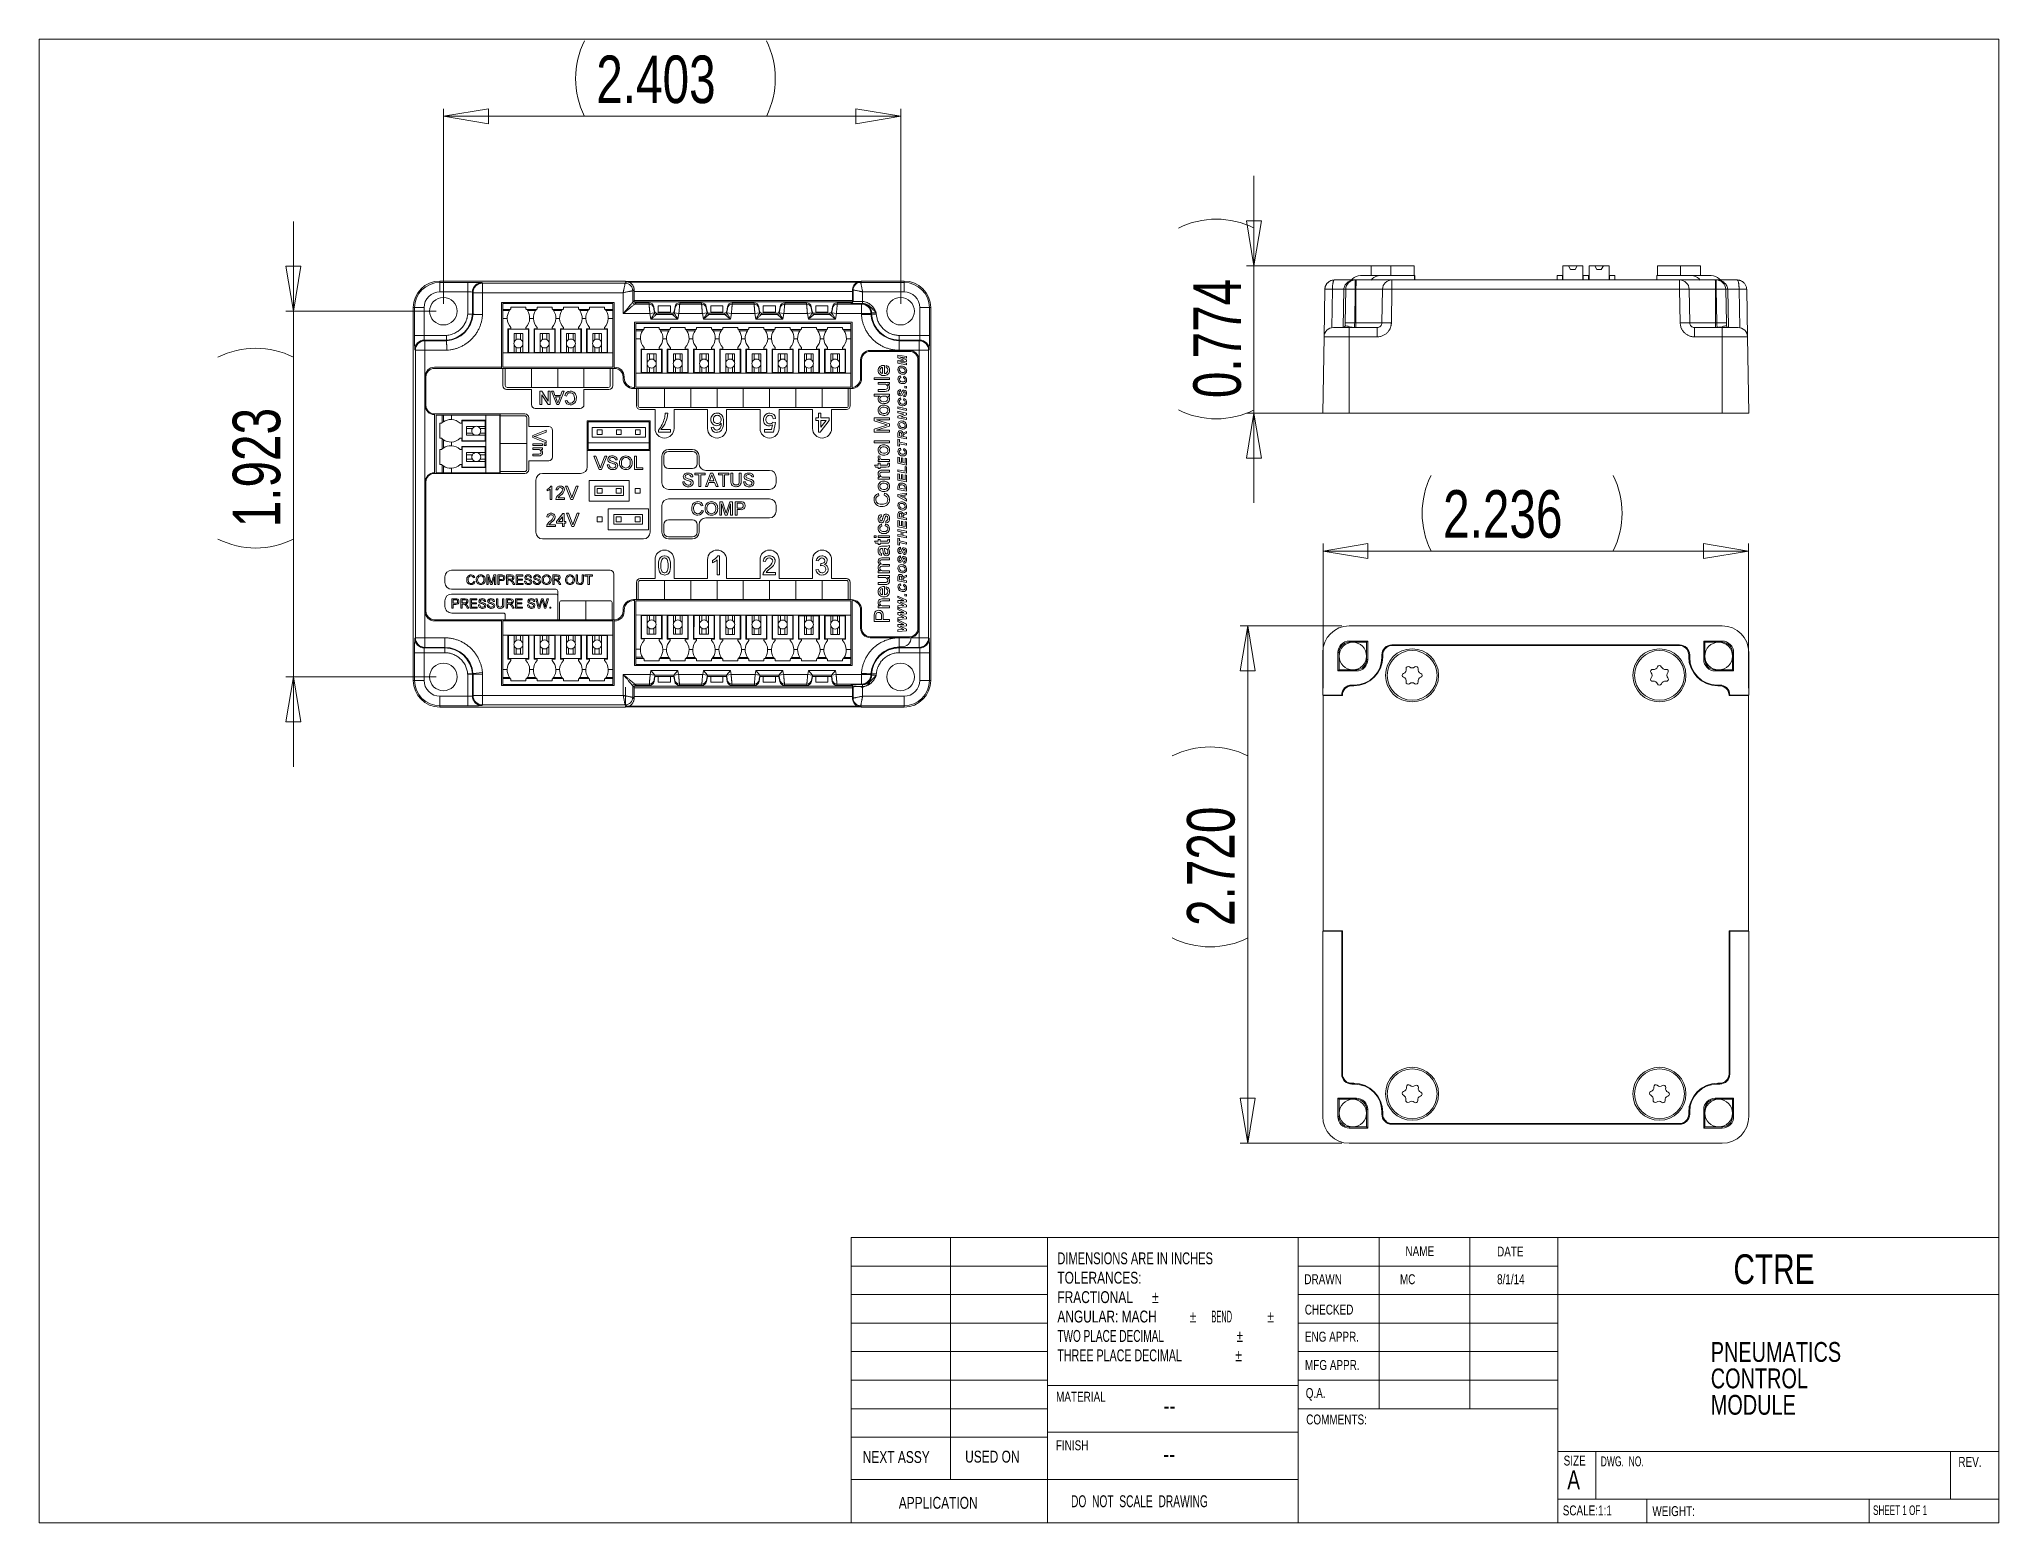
# Model space of a CAD drawing. Header units: inches. Extents: x 0.3 to 10.6, y 0.4 to 8.2.
import ezdxf

# ---------------------------------------------------------------- set-up
doc = ezdxf.new("R2010")
doc.units = ezdxf.units.IN
doc.header["$MEASUREMENT"] = 0
doc.layers.add('FORMAT', color=7, linetype='Continuous', lineweight=0)
doc.styles.add('SLDTEXTSTYLE0', font='TXT', dxfattribs={"width": 0.75})
doc.styles.add('SLDTEXTSTYLE1', font='TXT', dxfattribs={"width": 0.642857})
doc.styles.add('SLDTEXTSTYLE2', font='TXT', dxfattribs={"width": 0.698864})
doc.styles.add('SLDTEXTSTYLE3', font='TXT', dxfattribs={"width": 0.46875})
doc.styles.add('SLDTEXTSTYLE4', font='TXT', dxfattribs={"width": 0.631579})
doc.styles.add('SLDTEXTSTYLE5', font='TXT', dxfattribs={"width": 0.671053})
doc.styles.add('SLDTEXTSTYLE6', font='TXT', dxfattribs={"width": 0.6375})
doc.dimstyles.new('SLDDIMSTYLE0', dxfattribs={"dimtxt": 0.25, "dimasz": 0.236, "dimexe": 0, "dimexo": 0.0625, "dimgap": 0.0625, "dimtad": 1, "dimtoh": 1, "dimdec": 3, "dimdsep": 46, "dimtxsty": 'SLDTEXTSTYLE0', "dimblk1": 'CLOSED', "dimblk2": 'CLOSED', "dimsah": 1, "dimcen": 0.09, "dimadec": 0, "dimazin": 0, "dimtfac": 1, "dimtofl": 0, "dimtmove": 0, "dimatfit": 3, "dimldrblk": 'CLOSED', "dimfxl": 0, "dimtolj": 1, "dimtzin": 12, "dimarcsym": 0})
doc.dimstyles.new('SLDDIMSTYLE1', dxfattribs={"dimtxt": 0.25, "dimasz": 0.236, "dimexe": 0, "dimexo": 0.0625, "dimgap": 0.0625, "dimtad": 1, "dimtoh": 1, "dimdec": 3, "dimzin": 12, "dimdsep": 46, "dimtxsty": 'SLDTEXTSTYLE0', "dimblk1": 'CLOSED', "dimblk2": 'CLOSED', "dimsah": 1, "dimcen": 0.09, "dimadec": 0, "dimazin": 0, "dimtfac": 1, "dimtofl": 0, "dimtmove": 0, "dimatfit": 3, "dimldrblk": 'CLOSED', "dimfxl": 0, "dimtolj": 1, "dimtzin": 12, "dimarcsym": 0})
doc.dimstyles.new('SLDDIMSTYLE2', dxfattribs={"dimtxt": 0.25, "dimasz": 0.236, "dimexe": 0, "dimexo": 0.0625, "dimgap": 0.0625, "dimtad": 1, "dimtoh": 1, "dimdec": 3, "dimzin": 4, "dimdsep": 46, "dimtxsty": 'SLDTEXTSTYLE0', "dimblk1": 'CLOSED', "dimblk2": 'CLOSED', "dimsah": 1, "dimcen": 0.09, "dimadec": 0, "dimazin": 0, "dimtfac": 1, "dimtofl": 0, "dimtmove": 0, "dimatfit": 3, "dimldrblk": 'CLOSED', "dimfxl": 0, "dimtolj": 1, "dimtzin": 12, "dimarcsym": 0})

msp = doc.modelspace()

# ---------------------------------------------------------------- texts
at = {"color": 8, "linetype": 'Continuous', "lineweight": 0, "attachment_point": 1}
for s, insert, char_height, style in [('NAME', (7.5111, 1.8463), 0.05208, 'SLDTEXTSTYLE0'), ('DATE', (7.9926, 1.8443), 0.05208, 'SLDTEXTSTYLE0'), ('CTRE', (9.235, 1.8038), 0.15625, 'SLDTEXTSTYLE0'), ('DRAWN', (6.9797, 1.6988), 0.05208, 'SLDTEXTSTYLE0'), ('CHECKED', (6.9821, 1.5391), 0.05208, 'SLDTEXTSTYLE0'), ('ENG APPR.', (6.9826, 1.3967), 0.05208, 'SLDTEXTSTYLE0'), ('MFG APPR.', (6.9831, 1.2478), 0.05208, 'SLDTEXTSTYLE0'), ('MATERIAL', (5.6747, 1.0809), 0.05208, 'SLDTEXTSTYLE0'), ('Q.A.', (6.9869, 1.1004), 0.05208, 'SLDTEXTSTYLE0'), ('--', (6.2399, 1.0546), 0.09375, 'SLDTEXTSTYLE0'), ('COMMENTS:', (6.9894, 0.9615), 0.05208, 'SLDTEXTSTYLE0'), ('FINISH', (5.6735, 0.8258), 0.05208, 'SLDTEXTSTYLE0'), ('NEXT ASSY', (4.6588, 0.7691), 0.0625, 'SLDTEXTSTYLE0'), ('USED ON', (5.1969, 0.7712), 0.0625, 'SLDTEXTSTYLE0'), ('--', (6.2374, 0.8012), 0.09375, 'SLDTEXTSTYLE0'), ('SIZE', (8.3426, 0.7454), 0.05208, 'SLDTEXTSTYLE0'), ('DWG.  NO.', (8.5375, 0.7413), 0.05208, 'SLDTEXTSTYLE1'), ('REV.', (10.4175, 0.7382), 0.05208, 'SLDTEXTSTYLE0'), ('A', (8.3618, 0.668), 0.1, 'SLDTEXTSTYLE0'), ('APPLICATION', (4.8479, 0.5285), 0.0625, 'SLDTEXTSTYLE0'), ('DO  NOT  SCALE  DRAWING', (5.7533, 0.5368), 0.0625, 'SLDTEXTSTYLE1'), ('SCALE:1:1', (8.3378, 0.4832), 0.05208, 'SLDTEXTSTYLE0'), ('WEIGHT:', (8.809, 0.4796), 0.05208, 'SLDTEXTSTYLE0'), ('SHEET 1 OF 1', (9.9688, 0.4834), 0.05, 'SLDTEXTSTYLE6')]:
    msp.add_mtext(s, dxfattribs=dict(at, insert=insert, char_height=char_height, style=style))
at = {"layer": 'FORMAT', "color": 8, "char_height": 0.05208, "attachment_point": 1, "style": 'SLDTEXTSTYLE0'}
for s, insert in [('MC', (7.4821, 1.6988)), ('8/1/14', (7.9926, 1.6988))]:
    msp.add_mtext(s, dxfattribs=dict(at, insert=insert))

# ---------------------------------------------------------------- blocks, each defined once
blk = doc.blocks.new('SW_NOTE_0')
at = {"color": 0, "linetype": 'Continuous', "lineweight": 0, "char_height": 0.0625, "attachment_point": 1}
for s, insert, style in [('DIMENSIONS ARE IN INCHES', (0, 0.08), 'SLDTEXTSTYLE2'), ('TOLERANCES:', (0, -0.022), 'SLDTEXTSTYLE0'), ('FRACTIONAL', (0, -0.124), 'SLDTEXTSTYLE0'), ('%%p', (0.498, -0.124), 'SLDTEXTSTYLE0'), ('ANGULAR: MACH', (0, -0.226), 'SLDTEXTSTYLE0'), ('%%p', (0.696, -0.226), 'SLDTEXTSTYLE0'), ('     BEND ', (0.755, -0.226), 'SLDTEXTSTYLE3'), ('%%p', (1.104, -0.226), 'SLDTEXTSTYLE0'), ('TWO PLACE DECIMAL    ', (0, -0.328), 'SLDTEXTSTYLE4'), ('%%p', (0.942, -0.328), 'SLDTEXTSTYLE0'), ('THREE PLACE DECIMAL  ', (0, -0.43), 'SLDTEXTSTYLE5'), ('%%p', (0.936, -0.43), 'SLDTEXTSTYLE0')]:
    blk.add_mtext(s, dxfattribs=dict(at, insert=insert, style=style))
blk = doc.blocks.new('SW_NOTE_1')
at = {"layer": 'FORMAT', "color": 0, "char_height": 0.1042, "attachment_point": 1, "style": 'SLDTEXTSTYLE0'}
for s, insert in [('PNEUMATICS', (0, 0.133)), ('CONTROL', (0, -0.006)), ('MODULE ', (0, -0.145))]:
    blk.add_mtext(s, dxfattribs=dict(at, insert=insert))
blk = doc.blocks.new('_Closed')
at = {"color": 0, "linetype": 'ByBlock', "lineweight": -2}
for p, q in [((-1, 0.166667), (0, 0)), ((-1, 0.166667), (-1, -0.166667)), ((0, 0), (-1, -0.166667)), ((0, 0), (-1, 0))]:
    blk.add_line(p, q, dxfattribs=at)
blk = doc.blocks.new('*D4')
at = {"layer": 'FORMAT'}
for p, q in [((6.715, 7.001), (6.715, 7.473)), ((7.465, 7.001), (6.676, 7.001)), ((6.715, 7.001), (6.715, 6.226)), ((7.177, 6.226), (6.676, 6.226)), ((6.715, 6.226), (6.715, 5.754))]:
    blk.add_line(p, q, dxfattribs=at)
for centre, start, end in [((6.517, 6.802), 63.4349, 116.5651), ((6.517, 6.64), 243.4349, 296.5651)]:
    blk.add_arc(centre, 0.444, start, end, dxfattribs=at)
at = {"layer": 'FORMAT', "xscale": 0.236, "yscale": 0.236}
for p, rotation in [((6.715, 7.001, 1.456), 270.0000000000004), ((6.715, 6.226, 1.456), 90.0000000000004)]:
    blk.add_blockref('_Closed', p, dxfattribs=dict(at, rotation=rotation))
at = {"layer": 'FORMAT', "insert": (6.396, 6.305), "char_height": 0.25, "attachment_point": 1, "rotation": 90, "style": 'SLDTEXTSTYLE0'}
blk.add_mtext('0.774', dxfattribs=at)
blk = doc.blocks.new('*D5')
at = {"layer": 'FORMAT'}
for p, q in [((2.455, 6.801), (2.455, 7.826)), ((4.858, 7.787), (2.455, 7.787)), ((4.858, 6.801), (4.858, 7.826))]:
    blk.add_line(p, q, dxfattribs=at)
for centre, start, end in [((3.593, 7.985), 153.4349, 206.5651), ((3.755, 7.985), 333.4349, 26.5651)]:
    blk.add_arc(centre, 0.444, start, end, dxfattribs=at)
at = {"layer": 'FORMAT', "xscale": 0.236, "yscale": 0.236}
for p, rotation in [((2.455, 7.787, 1.188), 180.0000000000004), ((4.858, 7.787, 1.188), 360.0000000000004)]:
    blk.add_blockref('_Closed', p, dxfattribs=dict(at, rotation=rotation))
at = {"layer": 'FORMAT', "insert": (3.258, 8.106), "char_height": 0.25, "attachment_point": 1, "style": 'SLDTEXTSTYLE0'}
blk.add_mtext('2.403', dxfattribs=at)
blk = doc.blocks.new('*D6')
at = {"layer": 'FORMAT'}
for p, q in [((1.666, 6.762), (1.666, 7.234)), ((2.416, 6.762), (1.627, 6.762)), ((1.666, 6.762), (1.666, 4.839)), ((2.416, 4.839), (1.627, 4.839)), ((1.666, 4.839), (1.666, 4.367))]:
    blk.add_line(p, q, dxfattribs=at)
for centre, start, end in [((1.468, 6.123), 63.4349, 116.5651), ((1.468, 5.961), 243.4349, 296.5651)]:
    blk.add_arc(centre, 0.444, start, end, dxfattribs=at)
at = {"layer": 'FORMAT', "xscale": 0.236, "yscale": 0.236}
for p, rotation in [((1.666, 6.762, 1.188), 270.0000000000004), ((1.666, 4.839, 1.188), 90.0000000000004)]:
    blk.add_blockref('_Closed', p, dxfattribs=dict(at, rotation=rotation))
at = {"layer": 'FORMAT', "insert": (1.347, 5.626), "char_height": 0.25, "attachment_point": 1, "rotation": 90, "style": 'SLDTEXTSTYLE0'}
blk.add_mtext('1.923', dxfattribs=at)
blk = doc.blocks.new('*D7')
at = {"layer": 'FORMAT'}
for p, q in [((7.177, 5.108), (6.643, 5.108)), ((6.682, 5.108), (6.682, 2.388)), ((7.177, 2.388), (6.643, 2.388))]:
    blk.add_line(p, q, dxfattribs=at)
for centre, start, end in [((6.484, 4.027), 63.4349, 116.5651), ((6.484, 3.864), 243.4349, 296.5651)]:
    blk.add_arc(centre, 0.444, start, end, dxfattribs=at)
at = {"layer": 'FORMAT', "xscale": 0.236, "yscale": 0.236}
for p, rotation in [((6.682, 5.108, -1.18), 90.0000000000004), ((6.682, 2.388, -1.18), 270.0000000000004)]:
    blk.add_blockref('_Closed', p, dxfattribs=dict(at, rotation=rotation))
at = {"layer": 'FORMAT', "insert": (6.363, 3.53), "char_height": 0.25, "attachment_point": 1, "rotation": 90, "style": 'SLDTEXTSTYLE0'}
blk.add_mtext('2.720', dxfattribs=at)
blk = doc.blocks.new('*D8')
at = {"layer": 'FORMAT'}
for p, q in [((7.078, 4.781), (7.078, 5.54)), ((9.314, 5.501), (7.078, 5.501)), ((9.314, 4.781), (9.314, 5.54))]:
    blk.add_line(p, q, dxfattribs=at)
for centre, start, end in [((8.043, 5.7), 153.4349, 206.5651), ((8.206, 5.7), 333.4349, 26.5651)]:
    blk.add_arc(centre, 0.444, start, end, dxfattribs=at)
at = {"layer": 'FORMAT', "xscale": 0.236, "yscale": 0.236}
for p, rotation in [((7.078, 5.501, -1.18), 180.0000000000004), ((9.314, 5.501, -1.18), 360.0000000000004)]:
    blk.add_blockref('_Closed', p, dxfattribs=dict(at, rotation=rotation))
at = {"layer": 'FORMAT', "insert": (7.709, 5.821), "char_height": 0.25, "attachment_point": 1, "style": 'SLDTEXTSTYLE0'}
blk.add_mtext('2.236', dxfattribs=at)

# ---------------------------------------------------------------- dimensions: what is measured, and where the dimension line sits
at = {"layer": 'FORMAT'}
for base, p1, p2, picture, middle in [((2.4545, 7.7868), (4.8575, 6.7621), (2.4545, 6.7621), '*D5', (3.6739, 7.7868)), ((7.0781, 5.5013), (9.3141, 4.7416), (7.0781, 4.7416), '*D8', (8.1246, 5.5013))]:
    dim = msp.add_linear_dim(base=base, p1=p1, p2=p2, text='(<>)', dimstyle='SLDDIMSTYLE1', dxfattribs=at)
    dim.commit()
    dim.dimension.update_dxf_attribs({"geometry": picture, "text_midpoint": middle, "dimtype": 160})
for base, p1, p2, dimstyle, picture, middle in [((6.71506, 6.22623), (7.50418, 7.00067), (7.21612, 6.22623), 'SLDDIMSTYLE0', '*D4', (6.71506, 6.72107)), ((1.6661, 4.8391), (2.4545, 6.7621), (2.4545, 4.8391), 'SLDDIMSTYLE1', '*D6', (1.6661, 6.0418)), ((6.6824, 2.3876), (7.2161, 5.1076), (7.2161, 2.3876), 'SLDDIMSTYLE2', '*D7', (6.6824, 3.9454))]:
    dim = msp.add_linear_dim(base=base, p1=p1, p2=p2, angle=90, text='(<>)', dimstyle=dimstyle, dxfattribs=at)
    dim.commit()
    dim.dimension.update_dxf_attribs({"geometry": picture, "text_midpoint": middle, "dimtype": 160})

# ---------------------------------------------------------------- linework, layer by layer
at = {"color": 8, "linetype": 'Continuous', "lineweight": 0}
for p, q in [((0.3299, 8.1921), (10.6299, 8.1921)), ((0.3299, 8.1921), (0.3299, 0.3921)), ((10.6299, 0.3921), (10.6299, 8.1921)), ((4.5974, 0.3921), (4.5974, 1.8921)), ((4.5974, 1.8921), (5.6299, 1.8921)), ((5.1192, 1.8921), (5.1192, 0.6195)), ((5.6299, 0.3921), (5.6299, 1.8921)), ((5.6299, 1.8921), (10.6299, 1.8921)), ((6.9469, 1.8921), (6.9469, 0.3921)), ((7.3734, 1.8921), (7.3734, 0.9921)), ((7.8495, 1.8921), (7.8495, 0.9921)), ((8.3116, 1.8921), (8.3116, 0.3921)), ((4.5974, 1.7421), (5.6299, 1.7421)), ((6.9469, 1.7421), (8.3116, 1.7421)), ((4.5974, 1.5921), (5.6299, 1.5921)), ((6.9469, 1.5921), (10.6299, 1.5921)), ((4.5974, 1.4421), (5.6299, 1.4421)), ((6.9469, 1.4421), (8.3116, 1.4421)), ((4.5974, 1.2921), (5.6299, 1.2921)), ((6.9469, 1.2921), (8.3116, 1.2921)), ((4.5974, 1.1421), (5.6299, 1.1421)), ((6.9469, 1.1421), (8.3116, 1.1421)), ((6.9469, 1.1147), (5.6299, 1.1147)), ((4.5974, 0.9921), (5.6299, 0.9921)), ((6.9469, 0.9921), (8.3116, 0.9921)), ((4.5974, 0.8421), (5.6299, 0.8421)), ((5.6299, 0.8695), (6.9469, 0.8695)), ((8.3116, 0.7671), (10.6299, 0.7671)), ((8.5123, 0.7671), (8.5123, 0.5171)), ((10.3768, 0.7671), (10.3768, 0.5171)), ((5.6299, 0.6195), (4.5974, 0.6195)), ((5.6299, 0.6195), (6.9469, 0.6195)), ((8.3116, 0.5171), (10.6299, 0.5171)), ((8.7791, 0.5171), (8.7791, 0.3921)), ((9.9486, 0.5171), (9.9486, 0.3921)), ((10.6299, 0.3921), (0.3299, 0.3921))]:
    msp.add_line(p, q, dxfattribs=at)
at = {"color": 7, "linetype": 'Continuous', "lineweight": 15}
for p, q in [((2.436, 6.9206), (2.436, 6.9136)), ((3.411, 6.9206), (2.436, 6.9206)), ((2.436, 6.9136), (2.5821, 6.9136)), ((2.436, 6.9136), (2.436, 6.8637)), ((2.5821, 6.9136), (2.5821, 6.8637)), ((2.6571, 6.9124), (2.6602, 6.9093)), ((2.6602, 6.9093), (2.6602, 6.8593)), ((3.4097, 6.9093), (2.6602, 6.9093)), ((3.4097, 6.9093), (3.4169, 6.9165)), ((3.411, 6.9165), (3.411, 6.9206)), ((3.411, 6.9165), (3.4169, 6.9165)), ((3.412, 6.9186), (3.412, 6.9165)), ((3.412, 6.9186), (4.65, 6.9186)), ((3.4262, 6.9154), (4.6359, 6.9154)), ((4.6452, 6.9165), (4.648, 6.9136)), ((4.6452, 6.9165), (4.651, 6.9165)), ((4.648, 6.9136), (4.876, 6.9136)), ((4.65, 6.9165), (4.65, 6.9186)), ((4.651, 6.9206), (4.651, 6.9165)), ((4.876, 6.9206), (4.651, 6.9206)), ((4.876, 6.9136), (4.876, 6.9206)), ((4.876, 6.8637), (4.876, 6.9136)), ((7.1375, 6.9262), (7.1374, 6.9262)), ((7.1375, 6.9262), (7.2475, 6.9262)), ((7.2324, 6.9319), (7.2268, 6.9262)), ((7.2475, 6.9262), (7.2475, 6.8771)), ((7.2526, 6.9262), (7.2475, 6.9262)), ((7.3788, 6.9495), (7.2745, 6.9495)), ((7.3308, 6.9495), (7.3308, 7.0007)), ((7.3308, 7.0007), (7.4352, 7.0007)), ((7.3367, 6.9319), (7.3308, 6.9259)), ((7.5592, 6.9495), (7.3788, 6.9495)), ((7.4352, 6.9495), (7.4352, 7.0007)), ((7.4352, 7.0007), (7.5565, 7.0007)), ((7.4403, 6.9262), (7.4403, 6.8771)), ((7.4403, 6.9262), (8.9523, 6.9262)), ((7.5565, 6.981), (7.5565, 7.0007)), ((7.5565, 7.0007), (7.5566, 7.0007)), ((7.5565, 7.0007), (7.5565, 6.9495)), ((7.5565, 7.0007), (7.5565, 7.0007)), ((7.5565, 7.0007), (7.5565, 6.981)), ((7.5565, 7.0007), (7.5565, 7.0007)), ((7.5565, 6.981), (7.5565, 6.981)), ((7.5566, 7.0007), (7.5566, 6.9495)), ((7.5566, 6.981), (7.5567, 7.0007)), ((7.5566, 7.0007), (7.5566, 6.9495)), ((7.5566, 7.0007), (7.5566, 7.0007)), ((7.5566, 7.0007), (7.5566, 6.981)), ((7.5566, 7.0007), (7.5566, 7.0007)), ((7.5566, 7.0007), (7.5567, 7.0007)), ((7.5566, 6.981), (7.5566, 6.981)), ((7.5567, 7.0007), (7.5567, 7.0007)), ((7.5567, 7.0007), (7.5567, 6.9495)), ((7.5567, 7.0007), (7.5567, 6.9495)), ((7.5567, 7.0007), (7.5567, 6.981)), ((7.5567, 7.0007), (7.5567, 7.0007)), ((7.5567, 7.0007), (7.5567, 7.0007)), ((7.5567, 7.0007), (7.5568, 7.0007)), ((7.5567, 6.981), (7.5568, 6.981)), ((7.5568, 6.981), (7.5568, 7.0007)), ((7.5568, 7.0007), (7.5568, 6.9495)), ((7.5568, 7.0007), (7.5568, 7.0007)), ((7.5568, 7.0007), (7.5568, 6.9495)), ((7.5568, 7.0007), (7.5569, 7.0007)), ((7.5568, 7.0007), (7.5568, 7.0007)), ((7.5569, 6.981), (7.5569, 7.0007)), ((7.5569, 7.0007), (7.5569, 6.9495)), ((7.5569, 7.0007), (7.5569, 6.981)), ((7.5569, 7.0007), (7.5569, 7.0007)), ((7.5569, 7.0007), (7.5569, 7.0007)), ((7.5569, 7.0007), (7.557, 7.0007)), ((7.5569, 6.981), (7.5569, 6.981)), ((7.557, 6.981), (7.557, 7.0007)), ((7.557, 7.0007), (7.5571, 7.0007)), ((7.557, 7.0007), (7.557, 6.9495)), ((7.557, 7.0007), (7.557, 7.0007)), ((7.557, 7.0007), (7.557, 6.981)), ((7.557, 7.0007), (7.557, 7.0007)), ((7.557, 6.981), (7.557, 6.981)), ((7.5571, 7.0007), (7.5571, 6.9495)), ((7.5571, 7.0007), (7.5571, 6.9495)), ((7.5571, 7.0007), (7.5571, 6.981)), ((7.5571, 7.0007), (7.5571, 7.0007)), ((7.5571, 7.0007), (7.5571, 7.0007)), ((7.5571, 7.0007), (7.5572, 7.0007)), ((7.5571, 6.981), (7.5572, 6.981)), ((7.5572, 6.981), (7.5572, 7.0007)), ((7.5572, 7.0007), (7.5572, 6.9495)), ((7.5572, 7.0007), (7.5572, 7.0007)), ((7.5572, 7.0007), (7.5572, 6.9495)), ((7.5572, 7.0007), (7.5572, 7.0007)), ((7.5572, 7.0007), (7.5573, 6.981)), ((7.5572, 7.0007), (7.5572, 7.0007)), ((7.5572, 7.0007), (7.5573, 7.0007)), ((7.5573, 6.981), (7.5573, 7.0007)), ((7.5573, 7.0007), (7.5573, 7.0007)), ((7.5573, 7.0007), (7.5573, 6.9495)), ((7.5573, 7.0007), (7.5573, 6.9495)), ((7.5573, 7.0007), (7.5574, 7.0007)), ((7.5573, 7.0007), (7.5573, 7.0007)), ((7.5573, 6.981), (7.5573, 6.981)), ((7.5574, 6.981), (7.5574, 7.0007)), ((7.5574, 7.0007), (7.5574, 6.9495)), ((7.5574, 7.0007), (7.5574, 6.981)), ((7.5574, 7.0007), (7.5574, 7.0007)), ((7.5574, 7.0007), (7.5574, 7.0007)), ((7.5574, 6.981), (7.5574, 6.981)), ((7.5592, 6.9262), (7.5592, 6.9495)), ((7.5592, 6.9495), (7.5592, 6.9262)), ((7.5592, 6.9495), (7.5592, 6.9495)), ((7.5593, 6.9495), (7.5592, 6.9495)), ((7.5593, 6.9262), (7.5593, 6.9495)), ((7.5593, 6.9495), (7.5593, 6.9262)), ((7.5593, 6.9495), (7.5593, 6.9495)), ((7.5594, 6.9495), (7.5593, 6.9495)), ((7.5594, 6.9262), (7.5594, 6.9495)), ((7.5594, 6.9495), (7.5595, 6.9495)), ((7.5595, 6.9495), (7.5595, 6.9262)), ((7.5596, 6.9495), (7.5595, 6.9495)), ((7.5596, 6.9262), (7.5596, 6.9495)), ((7.5596, 6.9495), (7.5596, 6.9262)), ((7.5596, 6.9495), (7.5596, 6.9495)), ((7.5597, 6.9495), (7.5596, 6.9495)), ((7.5597, 6.9262), (7.5597, 6.9495)), ((7.5597, 6.9495), (7.5597, 6.9262)), ((7.5597, 6.9495), (7.5597, 6.9495)), ((7.5598, 6.9495), (7.5597, 6.9495)), ((7.5598, 6.9495), (7.5598, 6.9262)), ((7.5598, 6.9262), (7.5598, 6.9495)), ((7.5598, 6.9495), (7.5598, 6.9495)), ((7.5599, 6.9495), (7.5598, 6.9495)), ((7.5599, 6.9262), (7.5599, 6.9495)), ((7.5599, 6.9495), (7.56, 6.9495)), ((7.56, 6.9495), (7.56, 6.9262)), ((7.5601, 6.9495), (7.56, 6.9495)), ((7.5601, 6.9262), (7.5601, 6.9495)), ((7.5601, 6.9495), (7.5601, 6.9262)), ((7.5601, 6.9495), (7.5601, 6.9495)), ((7.5601, 6.9495), (7.5602, 6.9495)), ((7.5602, 6.9262), (7.5602, 6.9495)), ((7.5602, 6.9262), (7.5602, 6.9495)), ((7.5602, 6.9495), (7.5602, 6.9495)), ((8.3083, 6.9495), (8.3359, 6.9495)), ((8.3083, 6.9262), (8.3083, 6.9495)), ((8.3359, 6.9495), (8.3359, 6.9262)), ((8.3382, 6.9495), (8.3359, 6.9495)), ((8.3382, 7.0007), (8.3382, 6.9262)), ((8.3382, 7.0007), (8.3681, 7.0007)), ((8.3681, 7.0007), (8.3791, 6.981)), ((8.3681, 7.0007), (8.4142, 7.0007)), ((8.3791, 6.981), (8.4028, 6.981)), ((8.4028, 6.981), (8.4142, 7.0007)), ((8.4142, 7.0007), (8.4438, 7.0007)), ((8.4438, 6.9262), (8.4438, 7.0007)), ((8.4438, 6.9495), (8.4461, 6.9495)), ((8.4461, 6.9262), (8.4461, 6.9495)), ((8.4461, 6.9495), (8.4737, 6.9495)), ((8.4737, 6.9495), (8.4737, 6.9262)), ((8.4737, 6.9495), (8.476, 6.9495)), ((8.476, 7.0007), (8.476, 6.9262)), ((8.476, 7.0007), (8.506, 7.0007)), ((8.506, 7.0007), (8.517, 6.981)), ((8.506, 7.0007), (8.552, 7.0007)), ((8.517, 6.981), (8.5406, 6.981)), ((8.5406, 6.981), (8.552, 7.0007)), ((8.552, 7.0007), (8.5816, 7.0007)), ((8.5816, 6.9262), (8.5816, 7.0007)), ((8.5839, 6.9495), (8.5816, 6.9495)), ((8.5839, 6.9495), (8.6115, 6.9495)), ((8.5839, 6.9262), (8.5839, 6.9495)), ((8.6115, 6.9495), (8.6115, 6.9262)), ((8.8324, 6.9495), (9.0128, 6.9495)), ((8.8324, 6.9262), (8.8324, 6.9495)), ((8.8352, 7.0007), (8.9564, 7.0007)), ((8.8352, 7.0007), (8.8352, 6.9495)), ((8.9523, 6.8771), (8.9523, 6.9262)), ((8.9564, 7.0007), (8.9564, 6.9495)), ((8.9564, 7.0007), (9.0624, 7.0007)), ((9.0128, 6.9495), (9.1188, 6.9495)), ((9.0549, 6.9319), (9.0608, 6.9259)), ((9.0624, 7.0007), (9.0624, 6.9495)), ((9.1448, 6.9262), (9.1395, 6.9262)), ((9.1448, 6.9262), (9.1448, 6.8771)), ((9.1448, 6.9262), (9.2548, 6.9262)), ((9.1609, 6.9319), (9.1664, 6.9262)), ((9.2548, 6.9262), (9.2548, 6.9262)), ((2.436, 6.8637), (2.5821, 6.8637)), ((2.5821, 6.7467), (2.5821, 6.8637)), ((2.6102, 6.8593), (2.6071, 6.8624)), ((2.6071, 6.8624), (2.6071, 6.7458)), ((2.6102, 6.8593), (2.6102, 6.7457)), ((2.6602, 6.8593), (2.6102, 6.8593)), ((2.6602, 6.8593), (2.6602, 6.7441)), ((3.3997, 6.8593), (2.6602, 6.8593)), ((2.7595, 6.4676), (2.7595, 6.8076)), ((2.7595, 6.8076), (3.3525, 6.8076)), ((3.3449, 6.8028), (2.7662, 6.8028)), ((2.7662, 6.8028), (2.7662, 6.7713)), ((3.3449, 6.7713), (3.3449, 6.8028)), ((3.3525, 6.8076), (3.3525, 6.4676)), ((3.3997, 6.7493), (3.3997, 6.8593)), ((3.4497, 6.8693), (3.4569, 6.8765)), ((3.4497, 6.8693), (3.4497, 6.8093)), ((3.4497, 6.8093), (3.4569, 6.8165)), ((3.4569, 6.8165), (3.4569, 6.8765)), ((3.457, 6.8166), (3.4569, 6.8166)), ((3.457, 6.8745), (3.457, 6.8745)), ((3.457, 6.8166), (3.457, 6.8745)), ((3.457, 6.8654), (4.605, 6.8654)), ((4.605, 6.8186), (3.457, 6.8186)), ((4.6033, 6.8106), (3.4587, 6.8106)), ((3.4669, 6.8065), (3.4597, 6.7993)), ((3.5355, 6.7993), (3.4597, 6.7993)), ((3.4669, 6.8065), (3.5355, 6.8065)), ((3.5355, 6.7993), (3.5355, 6.8065)), ((3.6966, 6.8065), (3.6966, 6.7993)), ((3.6966, 6.8065), (3.8115, 6.8065)), ((3.8115, 6.7993), (3.6966, 6.7993)), ((3.8115, 6.7993), (3.8115, 6.8065)), ((3.9726, 6.8065), (3.9726, 6.7993)), ((3.9726, 6.8065), (4.0875, 6.8065)), ((4.0875, 6.7993), (3.9726, 6.7993)), ((4.0875, 6.7993), (4.0875, 6.8065)), ((4.2486, 6.8065), (4.2486, 6.7993)), ((4.2486, 6.8065), (4.3635, 6.8065)), ((4.3635, 6.7993), (4.2486, 6.7993)), ((4.3635, 6.7993), (4.3635, 6.8065)), ((4.5246, 6.8065), (4.5246, 6.7993)), ((4.5246, 6.8065), (4.5952, 6.8065)), ((4.6519, 6.7993), (4.5246, 6.7993)), ((4.598, 6.8037), (4.5952, 6.8065)), ((4.605, 6.8166), (4.605, 6.8745)), ((4.605, 6.8745), (4.605, 6.8745)), ((4.605, 6.8166), (4.6052, 6.8166)), ((4.6052, 6.8765), (4.608, 6.8737)), ((4.6052, 6.8765), (4.6052, 6.8165)), ((4.6052, 6.8165), (4.608, 6.8136)), ((4.608, 6.8136), (4.608, 6.8737)), ((4.6519, 6.7993), (4.655, 6.8024)), ((4.6519, 6.7493), (4.6519, 6.7993)), ((4.658, 6.8126), (4.6578, 6.8026)), ((4.658, 6.8126), (4.658, 6.8637)), ((4.658, 6.8637), (4.876, 6.8637)), ((7.0831, 6.6271), (7.0875, 6.8771)), ((7.124, 6.6754), (7.1275, 6.8771)), ((7.1875, 6.8771), (7.1275, 6.8771)), ((7.184, 6.6762), (7.1875, 6.8771)), ((7.1944, 6.7008), (7.1975, 6.8771)), ((7.2475, 6.8771), (7.2444, 6.7008)), ((7.2475, 6.8771), (7.2511, 6.8771)), ((7.251, 6.7008), (7.2511, 6.8771)), ((7.2511, 6.8771), (7.3903, 6.8771)), ((7.3872, 6.7008), (7.3903, 6.8771)), ((7.4403, 6.8771), (7.4372, 6.7008)), ((7.4403, 6.8771), (8.9523, 6.8771)), ((8.9554, 6.7008), (8.9523, 6.8771)), ((9.0023, 6.8771), (9.0054, 6.7008)), ((9.0023, 6.8771), (9.1411, 6.8771)), ((9.1411, 6.8771), (9.1413, 6.7008)), ((9.1411, 6.8771), (9.1448, 6.8771)), ((9.1448, 6.8771), (9.1478, 6.7008)), ((9.1948, 6.8771), (9.1978, 6.7008)), ((9.2648, 6.8771), (9.2048, 6.8771)), ((9.2048, 6.8771), (9.2083, 6.6762)), ((9.2648, 6.8771), (9.2683, 6.6754)), ((9.3048, 6.8771), (9.3091, 6.6271)), ((2.303, 6.7806), (2.296, 6.7806)), ((2.296, 6.7806), (2.296, 4.8206)), ((2.303, 6.6349), (2.303, 6.7806)), ((2.353, 6.7806), (2.303, 6.7806)), ((2.353, 6.6349), (2.353, 6.7806)), ((2.6071, 6.7458), (2.6102, 6.7457)), ((2.806, 6.7713), (2.7662, 6.7713)), ((2.7662, 6.7654), (2.7662, 6.7713)), ((2.8016, 6.7654), (2.7662, 6.7654)), ((2.7662, 6.7233), (2.7662, 6.7654)), ((2.7662, 6.7233), (2.7898, 6.7233)), ((2.7662, 6.5429), (2.7662, 6.7233)), ((2.8095, 6.7831), (2.8095, 6.7752)), ((2.8095, 6.7831), (2.8882, 6.7831)), ((2.8882, 6.7752), (2.8882, 6.7831)), ((2.8917, 6.7713), (2.9438, 6.7713)), ((2.896, 6.7654), (2.9394, 6.7654)), ((2.9078, 6.7233), (2.9276, 6.7233)), ((2.9473, 6.7831), (3.026, 6.7831)), ((2.9473, 6.7831), (2.9473, 6.7752)), ((3.026, 6.7752), (3.026, 6.7831)), ((3.0295, 6.7713), (3.0816, 6.7713)), ((3.0338, 6.7654), (3.0772, 6.7654)), ((3.0456, 6.7233), (3.0654, 6.7233)), ((3.0851, 6.7831), (3.1638, 6.7831)), ((3.0851, 6.7831), (3.0851, 6.7752)), ((3.1638, 6.7752), (3.1638, 6.7831)), ((3.1673, 6.7713), (3.2194, 6.7713)), ((3.1716, 6.7654), (3.215, 6.7654)), ((3.1834, 6.7233), (3.2032, 6.7233)), ((3.2228, 6.7831), (3.3016, 6.7831)), ((3.2228, 6.7831), (3.2228, 6.7752)), ((3.3016, 6.7752), (3.3016, 6.7831)), ((3.3051, 6.7713), (3.3449, 6.7713)), ((3.3094, 6.7654), (3.3449, 6.7654)), ((3.3212, 6.7233), (3.3449, 6.7233)), ((3.3449, 6.7654), (3.3449, 6.7713)), ((3.3449, 6.7233), (3.3449, 6.7654)), ((3.3449, 6.5429), (3.3449, 6.7233)), ((3.5398, 6.7493), (3.3997, 6.7493)), ((3.4595, 6.7041), (4.6025, 6.7041)), ((3.4595, 6.3611), (3.4595, 6.7041)), ((4.5961, 6.6968), (3.4662, 6.6968)), ((3.4662, 6.6968), (3.4662, 6.6653)), ((3.5398, 6.7493), (3.5645, 6.7536)), ((3.5451, 6.7197), (3.5398, 6.7493)), ((3.687, 6.7197), (3.5451, 6.7197)), ((3.5646, 6.7606), (3.5601, 6.7858)), ((3.5601, 6.7786), (3.5601, 6.7858)), ((3.5645, 6.7536), (3.5646, 6.753)), ((3.5646, 6.753), (3.5646, 6.7606)), ((3.6576, 6.7516), (3.5744, 6.7516)), ((3.5744, 6.7516), (3.5744, 6.7447)), ((3.6577, 6.7447), (3.5744, 6.7447)), ((3.5744, 6.7447), (3.5744, 6.7447)), ((3.584, 6.7896), (3.584, 6.7576)), ((3.648, 6.7896), (3.584, 6.7896)), ((3.584, 6.7576), (3.648, 6.7576)), ((3.648, 6.7576), (3.648, 6.7896)), ((3.6576, 6.7447), (3.6576, 6.7516)), ((3.6577, 6.7447), (3.6576, 6.7447)), ((3.6719, 6.7858), (3.6675, 6.7606)), ((3.6675, 6.7606), (3.6675, 6.753)), ((3.6675, 6.753), (3.6676, 6.7536)), ((3.6676, 6.7536), (3.6922, 6.7493)), ((3.6719, 6.7858), (3.6719, 6.7786)), ((3.6922, 6.7493), (3.687, 6.7197)), ((3.8158, 6.7493), (3.6922, 6.7493)), ((3.8405, 6.7536), (3.8158, 6.7493)), ((3.8211, 6.7197), (3.8158, 6.7493)), ((3.963, 6.7197), (3.8211, 6.7197)), ((3.8406, 6.7606), (3.8361, 6.7858)), ((3.8361, 6.7786), (3.8361, 6.7858)), ((3.8405, 6.7536), (3.8406, 6.753)), ((3.8406, 6.753), (3.8406, 6.7606)), ((3.9336, 6.7516), (3.8504, 6.7516)), ((3.8504, 6.7516), (3.8504, 6.7447)), ((3.9337, 6.7447), (3.8504, 6.7447)), ((3.8504, 6.7447), (3.8504, 6.7447)), ((3.924, 6.7896), (3.86, 6.7896)), ((3.86, 6.7896), (3.86, 6.7576)), ((3.86, 6.7576), (3.924, 6.7576)), ((3.924, 6.7576), (3.924, 6.7896)), ((3.9336, 6.7447), (3.9336, 6.7516)), ((3.9337, 6.7447), (3.9336, 6.7447)), ((3.9479, 6.7858), (3.9435, 6.7606)), ((3.9435, 6.7606), (3.9435, 6.753)), ((3.9435, 6.753), (3.9436, 6.7536)), ((3.9436, 6.7536), (3.9682, 6.7493)), ((3.9479, 6.7858), (3.9479, 6.7786)), ((3.9682, 6.7493), (3.963, 6.7197)), ((4.0918, 6.7493), (3.9682, 6.7493)), ((4.1165, 6.7536), (4.0918, 6.7493)), ((4.0971, 6.7197), (4.0918, 6.7493)), ((4.239, 6.7197), (4.0971, 6.7197)), ((4.1166, 6.7606), (4.1121, 6.7858)), ((4.1121, 6.7786), (4.1121, 6.7858)), ((4.1165, 6.7536), (4.1166, 6.753)), ((4.1166, 6.753), (4.1166, 6.7606)), ((4.1264, 6.7516), (4.1264, 6.7447)), ((4.2096, 6.7516), (4.1264, 6.7516)), ((4.2097, 6.7447), (4.1264, 6.7447)), ((4.1264, 6.7447), (4.1264, 6.7447)), ((4.136, 6.7896), (4.136, 6.7576)), ((4.2, 6.7896), (4.136, 6.7896)), ((4.136, 6.7576), (4.2, 6.7576)), ((4.2, 6.7576), (4.2, 6.7896)), ((4.2096, 6.7447), (4.2096, 6.7516)), ((4.2097, 6.7447), (4.2096, 6.7447)), ((4.2239, 6.7858), (4.2195, 6.7606)), ((4.2195, 6.7606), (4.2195, 6.753)), ((4.2195, 6.753), (4.2196, 6.7536)), ((4.2196, 6.7536), (4.2442, 6.7493)), ((4.2239, 6.7858), (4.2239, 6.7786)), ((4.2442, 6.7493), (4.239, 6.7197)), ((4.3678, 6.7493), (4.2442, 6.7493)), ((4.3925, 6.7536), (4.3678, 6.7493)), ((4.3731, 6.7197), (4.3678, 6.7493)), ((4.515, 6.7197), (4.3731, 6.7197)), ((4.3926, 6.7606), (4.3881, 6.7858)), ((4.3881, 6.7786), (4.3881, 6.7858)), ((4.3925, 6.7536), (4.3926, 6.753)), ((4.3926, 6.753), (4.3926, 6.7606)), ((4.4856, 6.7516), (4.4024, 6.7516)), ((4.4024, 6.7516), (4.4024, 6.7447)), ((4.4857, 6.7447), (4.4024, 6.7447)), ((4.4024, 6.7447), (4.4024, 6.7447)), ((4.412, 6.7896), (4.412, 6.7576)), ((4.476, 6.7896), (4.412, 6.7896)), ((4.412, 6.7576), (4.476, 6.7576)), ((4.476, 6.7576), (4.476, 6.7896)), ((4.4856, 6.7447), (4.4856, 6.7516)), ((4.4857, 6.7447), (4.4856, 6.7447)), ((4.4999, 6.7858), (4.4955, 6.7606)), ((4.4955, 6.7606), (4.4955, 6.753)), ((4.4955, 6.753), (4.4956, 6.7536)), ((4.4956, 6.7536), (4.5202, 6.7493)), ((4.4999, 6.7858), (4.4999, 6.7786)), ((4.5202, 6.7493), (4.515, 6.7197)), ((4.6519, 6.7493), (4.5202, 6.7493)), ((4.5961, 6.6653), (4.5961, 6.6968)), ((4.6025, 6.7041), (4.6025, 6.3614)), ((4.6519, 6.7493), (4.6519, 6.7441)), ((4.6519, 6.7493), (4.7019, 6.7493)), ((4.7019, 6.7493), (4.705, 6.7524)), ((4.7019, 6.7457), (4.7019, 6.7493)), ((4.7019, 6.7457), (4.705, 6.7458)), ((4.705, 6.7458), (4.705, 6.7524)), ((4.73, 6.7537), (4.73, 6.7467)), ((4.959, 6.7806), (4.959, 6.6349)), ((5.009, 6.7806), (4.959, 6.7806)), ((5.009, 6.7806), (5.009, 6.6349)), ((5.016, 6.7806), (5.009, 6.7806)), ((5.016, 4.8206), (5.016, 6.7806)), ((7.2444, 6.7008), (7.251, 6.7008)), ((7.3872, 6.7008), (7.251, 6.7008)), ((9.1413, 6.7008), (9.0054, 6.7008)), ((9.1413, 6.7008), (9.1478, 6.7008)), ((2.303, 6.6349), (2.353, 6.6349)), ((2.353, 6.6349), (2.4701, 6.6349)), ((2.3543, 6.6099), (2.3574, 6.6068)), ((2.4709, 6.6099), (2.3543, 6.6099)), ((2.3574, 6.6068), (2.3574, 6.5568)), ((2.471, 6.6068), (2.3574, 6.6068)), ((2.471, 6.6068), (2.4709, 6.6099)), ((2.8095, 6.6689), (2.7937, 6.6689)), ((2.7937, 6.5429), (2.7937, 6.6689)), ((2.7961, 6.667), (2.7961, 6.5457)), ((2.9016, 6.667), (2.7961, 6.667)), ((2.8095, 6.6768), (2.8095, 6.6689)), ((2.8259, 6.6441), (2.872, 6.6441)), ((2.8259, 6.598), (2.8259, 6.6441)), ((2.837, 6.6126), (2.837, 6.6441)), ((2.8606, 6.6441), (2.8606, 6.6126)), ((2.872, 6.6441), (2.872, 6.5967)), ((2.8882, 6.6689), (2.8882, 6.6768)), ((2.8882, 6.6689), (2.9039, 6.6689)), ((2.9016, 6.5457), (2.9016, 6.667)), ((2.9039, 6.5429), (2.9039, 6.6689)), ((2.9315, 6.6689), (2.9473, 6.6689)), ((2.9315, 6.6689), (2.9315, 6.5429)), ((2.9339, 6.667), (2.9339, 6.5457)), ((3.0394, 6.667), (2.9339, 6.667)), ((2.9473, 6.6689), (2.9473, 6.6768)), ((2.9637, 6.598), (2.9637, 6.6441)), ((2.9637, 6.6441), (3.0098, 6.6441)), ((2.9748, 6.6126), (2.9748, 6.6441)), ((2.9984, 6.6441), (2.9984, 6.6126)), ((3.0098, 6.6441), (3.0098, 6.5967)), ((3.026, 6.6689), (3.026, 6.6768)), ((3.026, 6.6689), (3.0417, 6.6689)), ((3.0394, 6.5457), (3.0394, 6.667)), ((3.0417, 6.5429), (3.0417, 6.6689)), ((3.0693, 6.6689), (3.0851, 6.6689)), ((3.0693, 6.6689), (3.0693, 6.5429)), ((3.0717, 6.667), (3.0717, 6.5457)), ((3.1772, 6.667), (3.0717, 6.667)), ((3.0851, 6.6689), (3.0851, 6.6768)), ((3.1015, 6.6441), (3.1476, 6.6441)), ((3.1015, 6.598), (3.1015, 6.6441)), ((3.1126, 6.6126), (3.1126, 6.6441)), ((3.1362, 6.6441), (3.1362, 6.6126)), ((3.1476, 6.6441), (3.1476, 6.5967)), ((3.1638, 6.6689), (3.1638, 6.6768)), ((3.1638, 6.6689), (3.1795, 6.6689)), ((3.1772, 6.5457), (3.1772, 6.667)), ((3.1795, 6.5429), (3.1795, 6.6689)), ((3.2071, 6.6689), (3.2228, 6.6689)), ((3.2071, 6.6689), (3.2071, 6.5429)), ((3.2095, 6.667), (3.2095, 6.5457)), ((3.315, 6.667), (3.2095, 6.667)), ((3.2228, 6.6689), (3.2228, 6.6768)), ((3.2394, 6.6441), (3.2854, 6.6441)), ((3.2394, 6.5982), (3.2394, 6.6441)), ((3.2504, 6.6126), (3.2504, 6.6441)), ((3.274, 6.6441), (3.274, 6.6126)), ((3.2854, 6.6441), (3.2854, 6.5964)), ((3.3016, 6.6689), (3.3016, 6.6768)), ((3.3173, 6.6689), (3.3016, 6.6689)), ((3.315, 6.5457), (3.315, 6.667)), ((3.3173, 6.6689), (3.3173, 6.5429)), ((3.506, 6.6653), (3.4662, 6.6653)), ((3.4662, 6.6594), (3.4662, 6.6653)), ((3.5016, 6.6594), (3.4662, 6.6594)), ((3.4662, 6.6173), (3.4662, 6.6594)), ((3.4662, 6.6173), (3.4898, 6.6173)), ((3.4662, 6.4369), (3.4662, 6.6173)), ((3.5095, 6.6771), (3.5882, 6.6771)), ((3.5095, 6.6771), (3.5095, 6.6692)), ((3.5882, 6.6692), (3.5882, 6.6771)), ((3.5917, 6.6653), (3.6438, 6.6653)), ((3.596, 6.6594), (3.6394, 6.6594)), ((3.6078, 6.6173), (3.6276, 6.6173)), ((3.6473, 6.6771), (3.726, 6.6771)), ((3.6473, 6.6771), (3.6473, 6.6692)), ((3.726, 6.6692), (3.726, 6.6771)), ((3.7295, 6.6653), (3.7816, 6.6653)), ((3.7338, 6.6594), (3.7772, 6.6594)), ((3.7456, 6.6173), (3.7654, 6.6173)), ((3.7851, 6.6771), (3.8638, 6.6771)), ((3.7851, 6.6771), (3.7851, 6.6692)), ((3.8638, 6.6692), (3.8638, 6.6771)), ((3.8673, 6.6653), (3.9194, 6.6653)), ((3.8716, 6.6594), (3.915, 6.6594)), ((3.8834, 6.6173), (3.9032, 6.6173)), ((3.9228, 6.6771), (4.0016, 6.6771)), ((3.9228, 6.6771), (3.9228, 6.6692)), ((4.0016, 6.6692), (4.0016, 6.6771)), ((4.0051, 6.6653), (4.0572, 6.6653)), ((4.0094, 6.6594), (4.0528, 6.6594)), ((4.0212, 6.6173), (4.041, 6.6173)), ((4.0606, 6.6771), (4.1394, 6.6771)), ((4.0606, 6.6771), (4.0606, 6.6692)), ((4.1394, 6.6692), (4.1394, 6.6771)), ((4.1429, 6.6653), (4.195, 6.6653)), ((4.1472, 6.6594), (4.1906, 6.6594)), ((4.159, 6.6173), (4.1788, 6.6173)), ((4.1984, 6.6771), (4.2772, 6.6771)), ((4.1984, 6.6771), (4.1984, 6.6692)), ((4.2772, 6.6692), (4.2772, 6.6771)), ((4.2807, 6.6653), (4.3328, 6.6653)), ((4.285, 6.6594), (4.3284, 6.6594)), ((4.2968, 6.6173), (4.3166, 6.6173)), ((4.3362, 6.6771), (4.415, 6.6771)), ((4.3362, 6.6771), (4.3362, 6.6692)), ((4.415, 6.6692), (4.415, 6.6771)), ((4.4185, 6.6653), (4.4705, 6.6653)), ((4.4228, 6.6594), (4.4662, 6.6594)), ((4.4346, 6.6173), (4.4544, 6.6173)), ((4.474, 6.6771), (4.5528, 6.6771)), ((4.474, 6.6771), (4.474, 6.6692)), ((4.5528, 6.6692), (4.5528, 6.6771)), ((4.5563, 6.6653), (4.5961, 6.6653)), ((4.5606, 6.6594), (4.5961, 6.6594)), ((4.5724, 6.6173), (4.5961, 6.6173)), ((4.5961, 6.6594), (4.5961, 6.6653)), ((4.5961, 6.6173), (4.5961, 6.6594)), ((4.5961, 6.4369), (4.5961, 6.6173)), ((4.8507, 6.6349), (4.8507, 6.6099)), ((4.8507, 6.6349), (4.959, 6.6349)), ((4.8507, 6.6099), (4.8507, 6.6068)), ((4.9578, 6.6099), (4.8507, 6.6099)), ((4.8507, 6.5568), (4.8507, 6.6068)), ((4.9547, 6.6068), (4.8507, 6.6068)), ((4.9547, 6.6068), (4.9578, 6.6099)), ((4.9547, 6.5568), (4.9547, 6.6068)), ((5.009, 6.6349), (4.959, 6.6349)), ((7.0831, 6.6271), (7.0761, 6.2262)), ((7.2161, 6.6271), (7.0831, 6.6271)), ((7.2161, 6.6762), (7.2161, 6.6271)), ((7.3622, 6.6762), (7.2161, 6.6762)), ((7.2161, 6.6271), (7.2161, 6.2262)), ((7.3622, 6.6271), (7.2161, 6.6271)), ((7.3622, 6.6271), (7.3622, 6.6762)), ((9.1761, 6.6762), (9.0304, 6.6762)), ((9.0304, 6.6271), (9.0304, 6.6762)), ((9.1761, 6.6271), (9.0304, 6.6271)), ((9.1491, 6.6767), (9.1523, 6.6763)), ((9.1761, 6.6271), (9.1761, 6.6762)), ((9.3091, 6.6271), (9.1761, 6.6271)), ((9.1761, 6.2262), (9.1761, 6.6271)), ((9.3091, 6.6271), (9.3161, 6.2262)), ((2.3074, 6.5568), (2.3043, 6.5599)), ((2.3074, 6.5568), (2.3074, 5.0448)), ((2.3574, 6.5568), (2.3074, 6.5568)), ((2.3574, 6.5568), (2.3574, 5.0448)), ((2.4725, 6.5568), (2.3574, 6.5568)), ((2.7662, 6.5429), (2.7937, 6.5429)), ((2.7662, 6.4681), (2.7662, 6.5429)), ((2.7937, 6.5429), (2.9039, 6.5429)), ((2.7961, 6.5457), (2.8259, 6.5457)), ((2.8259, 6.5457), (2.8259, 6.5863)), ((2.8259, 6.5457), (2.837, 6.5457)), ((2.837, 6.5717), (2.837, 6.5457)), ((2.837, 6.5457), (2.8606, 6.5457)), ((2.8606, 6.5717), (2.8606, 6.5457)), ((2.8606, 6.5457), (2.872, 6.5457)), ((2.872, 6.5876), (2.872, 6.5457)), ((2.872, 6.5457), (2.9016, 6.5457)), ((2.9039, 6.5429), (2.9315, 6.5429)), ((2.9315, 6.5429), (3.0417, 6.5429)), ((2.9339, 6.5457), (2.9637, 6.5457)), ((2.9637, 6.5457), (2.9637, 6.5863)), ((2.9637, 6.5457), (2.9748, 6.5457)), ((2.9748, 6.5717), (2.9748, 6.5457)), ((2.9748, 6.5457), (2.9984, 6.5457)), ((2.9984, 6.5717), (2.9984, 6.5457)), ((2.9984, 6.5457), (3.0098, 6.5457)), ((3.0098, 6.5876), (3.0098, 6.5457)), ((3.0098, 6.5457), (3.0394, 6.5457)), ((3.0417, 6.5429), (3.0693, 6.5429)), ((3.0693, 6.5429), (3.1795, 6.5429)), ((3.0717, 6.5457), (3.1015, 6.5457)), ((3.1015, 6.5457), (3.1015, 6.5863)), ((3.1015, 6.5457), (3.1126, 6.5457)), ((3.1126, 6.5717), (3.1126, 6.5457)), ((3.1126, 6.5457), (3.1362, 6.5457)), ((3.1362, 6.5717), (3.1362, 6.5457)), ((3.1362, 6.5457), (3.1476, 6.5457)), ((3.1476, 6.5876), (3.1476, 6.5457)), ((3.1476, 6.5457), (3.1772, 6.5457)), ((3.1795, 6.5429), (3.2071, 6.5429)), ((3.2071, 6.5429), (3.3173, 6.5429)), ((3.2095, 6.5457), (3.2394, 6.5457)), ((3.2394, 6.5457), (3.2394, 6.5861)), ((3.2394, 6.5457), (3.2504, 6.5457)), ((3.2504, 6.5717), (3.2504, 6.5457)), ((3.2504, 6.5457), (3.274, 6.5457)), ((3.274, 6.5717), (3.274, 6.5457)), ((3.274, 6.5457), (3.2854, 6.5457)), ((3.2854, 6.5879), (3.2854, 6.5457)), ((3.2854, 6.5457), (3.315, 6.5457)), ((3.3173, 6.5429), (3.3449, 6.5429)), ((3.3449, 6.4681), (3.3449, 6.5429)), ((3.5095, 6.5629), (3.4937, 6.5629)), ((3.4937, 6.4369), (3.4937, 6.5629)), ((3.4961, 6.561), (3.4961, 6.4397)), ((3.6016, 6.561), (3.4961, 6.561)), ((3.5095, 6.5708), (3.5095, 6.5629)), ((3.5259, 6.492), (3.5259, 6.5381)), ((3.5259, 6.5381), (3.572, 6.5381)), ((3.537, 6.5066), (3.537, 6.5381)), ((3.5606, 6.5381), (3.5606, 6.5066)), ((3.572, 6.5381), (3.572, 6.4907)), ((3.5882, 6.5629), (3.5882, 6.5708)), ((3.5882, 6.5629), (3.6039, 6.5629)), ((3.6016, 6.4397), (3.6016, 6.561)), ((3.6039, 6.4369), (3.6039, 6.5629)), ((3.6315, 6.5629), (3.6473, 6.5629)), ((3.6315, 6.5629), (3.6315, 6.4369)), ((3.6339, 6.561), (3.6339, 6.4397)), ((3.7394, 6.561), (3.6339, 6.561)), ((3.6473, 6.5629), (3.6473, 6.5708)), ((3.6637, 6.492), (3.6637, 6.5381)), ((3.6637, 6.5381), (3.7098, 6.5381)), ((3.6748, 6.5066), (3.6748, 6.5381)), ((3.6984, 6.5381), (3.6984, 6.5066)), ((3.7098, 6.5381), (3.7098, 6.4907)), ((3.726, 6.5629), (3.726, 6.5708)), ((3.726, 6.5629), (3.7417, 6.5629)), ((3.7394, 6.4397), (3.7394, 6.561)), ((3.7417, 6.4369), (3.7417, 6.5629)), ((3.7693, 6.5629), (3.7851, 6.5629)), ((3.7693, 6.5629), (3.7693, 6.4369)), ((3.7717, 6.561), (3.7717, 6.4397)), ((3.8772, 6.561), (3.7717, 6.561)), ((3.7851, 6.5629), (3.7851, 6.5708)), ((3.8015, 6.5381), (3.8476, 6.5381)), ((3.8015, 6.492), (3.8015, 6.5381)), ((3.8126, 6.5066), (3.8126, 6.5381)), ((3.8362, 6.5381), (3.8362, 6.5066)), ((3.8476, 6.5381), (3.8476, 6.4907)), ((3.8638, 6.5629), (3.8638, 6.5708)), ((3.8638, 6.5629), (3.8795, 6.5629)), ((3.8772, 6.4397), (3.8772, 6.561)), ((3.8795, 6.4369), (3.8795, 6.5629)), ((3.9071, 6.5629), (3.9071, 6.4369)), ((3.9071, 6.5629), (3.9228, 6.5629)), ((3.9095, 6.561), (3.9095, 6.4397)), ((4.015, 6.561), (3.9095, 6.561)), ((3.9228, 6.5629), (3.9228, 6.5708)), ((3.9393, 6.5381), (3.9854, 6.5381)), ((3.9393, 6.492), (3.9393, 6.5381)), ((3.9504, 6.5066), (3.9504, 6.5381)), ((3.974, 6.5381), (3.974, 6.5066)), ((3.9854, 6.5381), (3.9854, 6.4907)), ((4.0016, 6.5629), (4.0016, 6.5708)), ((4.0016, 6.5629), (4.0173, 6.5629)), ((4.015, 6.4397), (4.015, 6.561)), ((4.0173, 6.4369), (4.0173, 6.5629)), ((4.0449, 6.5629), (4.0606, 6.5629)), ((4.0449, 6.5629), (4.0449, 6.4369)), ((4.0473, 6.561), (4.0473, 6.4397)), ((4.1528, 6.561), (4.0473, 6.561)), ((4.0606, 6.5629), (4.0606, 6.5708)), ((4.0771, 6.5381), (4.1232, 6.5381)), ((4.0771, 6.492), (4.0771, 6.5381)), ((4.0881, 6.5066), (4.0881, 6.5381)), ((4.1118, 6.5381), (4.1118, 6.5066)), ((4.1232, 6.5381), (4.1232, 6.4907)), ((4.1394, 6.5629), (4.1394, 6.5708)), ((4.1394, 6.5629), (4.1551, 6.5629)), ((4.1528, 6.4397), (4.1528, 6.561)), ((4.1551, 6.4369), (4.1551, 6.5629)), ((4.1827, 6.5629), (4.1984, 6.5629)), ((4.1827, 6.5629), (4.1827, 6.4369)), ((4.1851, 6.561), (4.1851, 6.4397)), ((4.2906, 6.561), (4.1851, 6.561)), ((4.1984, 6.5629), (4.1984, 6.5708)), ((4.2149, 6.5381), (4.261, 6.5381)), ((4.2149, 6.492), (4.2149, 6.5381)), ((4.2259, 6.5066), (4.2259, 6.5381)), ((4.2496, 6.5381), (4.2496, 6.5066)), ((4.261, 6.5381), (4.261, 6.4907)), ((4.2772, 6.5629), (4.2772, 6.5708)), ((4.2772, 6.5629), (4.2929, 6.5629)), ((4.2906, 6.4397), (4.2906, 6.561)), ((4.2929, 6.4369), (4.2929, 6.5629)), ((4.3205, 6.5629), (4.3362, 6.5629)), ((4.3205, 6.5629), (4.3205, 6.4369)), ((4.3228, 6.561), (4.3228, 6.4397)), ((4.4284, 6.561), (4.3228, 6.561)), ((4.3362, 6.5629), (4.3362, 6.5708)), ((4.3527, 6.5381), (4.3988, 6.5381)), ((4.3527, 6.492), (4.3527, 6.5381)), ((4.3637, 6.5066), (4.3637, 6.5381)), ((4.3874, 6.5381), (4.3874, 6.5066)), ((4.3988, 6.5381), (4.3988, 6.4907)), ((4.415, 6.5629), (4.415, 6.5708)), ((4.415, 6.5629), (4.4307, 6.5629)), ((4.4284, 6.4397), (4.4284, 6.561)), ((4.4307, 6.4369), (4.4307, 6.5629)), ((4.4583, 6.5629), (4.474, 6.5629)), ((4.4583, 6.5629), (4.4583, 6.4369)), ((4.4606, 6.561), (4.4606, 6.4397)), ((4.5662, 6.561), (4.4606, 6.561)), ((4.474, 6.5629), (4.474, 6.5708)), ((4.4906, 6.5381), (4.5366, 6.5381)), ((4.4906, 6.4922), (4.4906, 6.5381)), ((4.5016, 6.5066), (4.5016, 6.5381)), ((4.5252, 6.5381), (4.5252, 6.5066)), ((4.5366, 6.5381), (4.5366, 6.4904)), ((4.5528, 6.5629), (4.5528, 6.5708)), ((4.5685, 6.5629), (4.5528, 6.5629)), ((4.5662, 6.4397), (4.5662, 6.561)), ((4.5685, 6.5629), (4.5685, 6.4369)), ((4.6475, 6.4111), (4.6475, 6.506)), ((4.6528, 6.5056), (4.6528, 6.4101)), ((4.6975, 6.556), (4.9038, 6.556)), ((4.9038, 6.5506), (4.6978, 6.5506)), ((4.8438, 6.5314), (4.8888, 6.5234)), ((4.8438, 6.5176), (4.8438, 6.5314)), ((4.8743, 6.5042), (4.8438, 6.5176)), ((4.8438, 6.5028), (4.8743, 6.5042)), ((4.8438, 6.4889), (4.8438, 6.5028)), ((4.9547, 6.5568), (4.8507, 6.5568)), ((4.8888, 6.4973), (4.8516, 6.4953)), ((4.8516, 6.4953), (4.8888, 6.4886)), ((4.8888, 6.5146), (4.8519, 6.5224)), ((4.8519, 6.5224), (4.8888, 6.5059)), ((4.8888, 6.5234), (4.8888, 6.5146)), ((4.8888, 6.5059), (4.8888, 6.4973)), ((4.9488, 5.0956), (4.9488, 6.5056)), ((4.9538, 6.506), (4.9538, 5.0956)), ((4.9547, 5.0448), (4.9547, 6.5568)), ((5.0047, 6.5568), (4.9547, 6.5568)), ((5.0078, 6.5599), (5.0047, 6.5568)), ((5.0047, 5.0448), (5.0047, 6.5568)), ((2.3583, 6.2676), (2.3583, 6.4176)), ((2.3628, 6.4161), (2.3628, 6.2671)), ((2.7662, 6.4611), (2.4078, 6.4611)), ((2.4083, 6.4676), (2.7595, 6.4676)), ((2.7595, 6.4611), (2.7595, 6.4676)), ((3.3449, 6.4681), (2.7662, 6.4681)), ((2.7662, 6.4611), (2.7662, 6.3711)), ((2.7662, 6.4611), (2.7794, 6.4611)), ((2.9174, 6.4611), (2.7794, 6.4611)), ((2.7794, 6.4611), (2.7794, 6.3711)), ((2.9174, 6.3611), (2.9174, 6.4611)), ((3.0554, 6.4611), (2.9174, 6.4611)), ((3.0554, 6.4611), (3.0554, 6.3611)), ((3.1934, 6.4611), (3.0554, 6.4611)), ((3.1934, 6.3611), (3.1934, 6.4611)), ((3.3314, 6.4611), (3.1934, 6.4611)), ((3.3314, 6.3711), (3.3314, 6.4611)), ((3.3314, 6.4611), (3.3449, 6.4611)), ((3.3449, 6.3711), (3.3449, 6.4611)), ((3.3538, 6.4611), (3.3449, 6.4611)), ((3.3525, 6.4676), (3.3545, 6.4676)), ((3.3525, 6.4676), (3.3525, 6.4611)), ((3.3988, 6.4101), (3.3988, 6.4161)), ((3.4045, 6.4176), (3.4045, 6.4111)), ((3.4662, 6.4369), (3.4937, 6.4369)), ((3.4662, 6.3621), (3.4662, 6.4369)), ((3.4937, 6.4369), (3.6039, 6.4369)), ((3.4961, 6.4397), (3.5259, 6.4397)), ((3.5259, 6.4397), (3.5259, 6.4803)), ((3.5259, 6.4397), (3.537, 6.4397)), ((3.537, 6.4657), (3.537, 6.4397)), ((3.537, 6.4397), (3.5606, 6.4397)), ((3.5606, 6.4657), (3.5606, 6.4397)), ((3.5606, 6.4397), (3.572, 6.4397)), ((3.572, 6.4816), (3.572, 6.4397)), ((3.572, 6.4397), (3.6016, 6.4397)), ((3.6039, 6.4369), (3.6315, 6.4369)), ((3.6315, 6.4369), (3.7417, 6.4369)), ((3.6339, 6.4397), (3.6637, 6.4397)), ((3.6637, 6.4397), (3.6637, 6.4803)), ((3.6637, 6.4397), (3.6748, 6.4397)), ((3.6748, 6.4657), (3.6748, 6.4397)), ((3.6748, 6.4397), (3.6984, 6.4397)), ((3.6984, 6.4657), (3.6984, 6.4397)), ((3.6984, 6.4397), (3.7098, 6.4397)), ((3.7098, 6.4816), (3.7098, 6.4397)), ((3.7098, 6.4397), (3.7394, 6.4397)), ((3.7417, 6.4369), (3.7693, 6.4369)), ((3.7693, 6.4369), (3.8795, 6.4369)), ((3.7717, 6.4397), (3.8015, 6.4397)), ((3.8015, 6.4397), (3.8015, 6.4803)), ((3.8015, 6.4397), (3.8126, 6.4397)), ((3.8126, 6.4657), (3.8126, 6.4397)), ((3.8126, 6.4397), (3.8362, 6.4397)), ((3.8362, 6.4657), (3.8362, 6.4397)), ((3.8362, 6.4397), (3.8476, 6.4397)), ((3.8476, 6.4816), (3.8476, 6.4397)), ((3.8476, 6.4397), (3.8772, 6.4397)), ((3.8795, 6.4369), (3.9071, 6.4369)), ((3.9071, 6.4369), (4.0173, 6.4369)), ((3.9095, 6.4397), (3.9393, 6.4397)), ((3.9393, 6.4397), (3.9393, 6.4803)), ((3.9393, 6.4397), (3.9504, 6.4397)), ((3.9504, 6.4657), (3.9504, 6.4397)), ((3.9504, 6.4397), (3.974, 6.4397)), ((3.974, 6.4657), (3.974, 6.4397)), ((3.974, 6.4397), (3.9854, 6.4397)), ((3.9854, 6.4816), (3.9854, 6.4397)), ((3.9854, 6.4397), (4.015, 6.4397)), ((4.0173, 6.4369), (4.0449, 6.4369)), ((4.0449, 6.4369), (4.1551, 6.4369)), ((4.0473, 6.4397), (4.0771, 6.4397)), ((4.0771, 6.4397), (4.0771, 6.4803)), ((4.0771, 6.4397), (4.0881, 6.4397)), ((4.0881, 6.4657), (4.0881, 6.4397)), ((4.0881, 6.4397), (4.1118, 6.4397)), ((4.1118, 6.4657), (4.1118, 6.4397)), ((4.1118, 6.4397), (4.1232, 6.4397)), ((4.1232, 6.4816), (4.1232, 6.4397)), ((4.1232, 6.4397), (4.1528, 6.4397)), ((4.1551, 6.4369), (4.1827, 6.4369)), ((4.1827, 6.4369), (4.2929, 6.4369)), ((4.1851, 6.4397), (4.2149, 6.4397)), ((4.2149, 6.4397), (4.2149, 6.4803)), ((4.2149, 6.4397), (4.2259, 6.4397)), ((4.2259, 6.4657), (4.2259, 6.4397)), ((4.2259, 6.4397), (4.2496, 6.4397)), ((4.2496, 6.4657), (4.2496, 6.4397)), ((4.2496, 6.4397), (4.261, 6.4397)), ((4.261, 6.4816), (4.261, 6.4397)), ((4.261, 6.4397), (4.2906, 6.4397)), ((4.2929, 6.4369), (4.3205, 6.4369)), ((4.3205, 6.4369), (4.4307, 6.4369)), ((4.3228, 6.4397), (4.3527, 6.4397)), ((4.3527, 6.4397), (4.3527, 6.4803)), ((4.3527, 6.4397), (4.3637, 6.4397)), ((4.3637, 6.4657), (4.3637, 6.4397)), ((4.3637, 6.4397), (4.3874, 6.4397)), ((4.3874, 6.4657), (4.3874, 6.4397)), ((4.3874, 6.4397), (4.3988, 6.4397)), ((4.3988, 6.4816), (4.3988, 6.4397)), ((4.3988, 6.4397), (4.4284, 6.4397)), ((4.4307, 6.4369), (4.4583, 6.4369)), ((4.4583, 6.4369), (4.5685, 6.4369)), ((4.4606, 6.4397), (4.4906, 6.4397)), ((4.4906, 6.4397), (4.4906, 6.4801)), ((4.4906, 6.4397), (4.5016, 6.4397)), ((4.5016, 6.4657), (4.5016, 6.4397)), ((4.5016, 6.4397), (4.5252, 6.4397)), ((4.5252, 6.4657), (4.5252, 6.4397)), ((4.5252, 6.4397), (4.5366, 6.4397)), ((4.5366, 6.4819), (4.5366, 6.4397)), ((4.5366, 6.4397), (4.5662, 6.4397)), ((4.5685, 6.4369), (4.5961, 6.4369)), ((4.5961, 6.3621), (4.5961, 6.4369)), ((4.7188, 6.4022), (4.7188, 6.4124)), ((4.7188, 6.4124), (4.7988, 6.4124)), ((4.7988, 6.4022), (4.7188, 6.4022)), ((4.7404, 6.3776), (4.7404, 6.3878)), ((4.7404, 6.3878), (4.7988, 6.3878)), ((4.7629, 6.434), (4.7629, 6.4668)), ((4.7722, 6.477), (4.7722, 6.434)), ((4.7814, 6.4667), (4.7824, 6.4767)), ((4.7988, 6.4124), (4.7988, 6.4022)), ((4.7988, 6.3878), (4.7988, 6.3776)), ((4.8888, 6.4798), (4.8438, 6.4889)), ((4.8574, 6.4221), (4.8582, 6.4134)), ((4.8727, 6.4111), (4.8741, 6.4197)), ((4.8888, 6.4886), (4.8888, 6.4798)), ((2.7862, 6.3511), (2.9174, 6.3511)), ((2.7894, 6.3611), (2.9174, 6.3611)), ((2.9174, 6.3611), (3.0554, 6.3611)), ((2.9174, 6.3511), (2.9174, 6.2711)), ((2.9612, 6.2707), (2.9612, 6.3407)), ((2.9612, 6.3407), (2.9716, 6.3407)), ((2.971, 6.323), (2.971, 6.2707)), ((3.0046, 6.2707), (2.971, 6.323)), ((2.9716, 6.3407), (3.0051, 6.2885)), ((3.0051, 6.3407), (3.015, 6.3407)), ((3.0051, 6.2885), (3.0051, 6.3407)), ((3.015, 6.3407), (3.015, 6.2707)), ((3.0503, 6.2707), (3.0225, 6.3407)), ((3.0225, 6.3407), (3.033, 6.3407)), ((3.033, 6.3407), (3.0409, 6.3192)), ((3.0409, 6.3192), (3.0708, 6.3192)), ((3.0439, 6.3111), (3.0507, 6.2927)), ((3.0678, 6.3111), (3.0439, 6.3111)), ((3.0554, 6.3611), (3.1934, 6.3611)), ((3.0606, 6.2917), (3.0678, 6.3111)), ((3.0892, 6.3407), (3.0614, 6.2707)), ((3.0708, 6.3192), (3.0787, 6.3407)), ((3.0787, 6.3407), (3.0892, 6.3407)), ((3.1021, 6.316), (3.0922, 6.3183)), ((3.094, 6.2902), (3.1039, 6.2923)), ((3.1934, 6.3611), (3.3214, 6.3611)), ((3.1934, 6.3511), (3.3249, 6.3511)), ((3.1934, 6.2711), (3.1934, 6.3511)), ((3.4688, 6.3551), (3.4538, 6.3551)), ((3.4545, 6.3611), (3.4595, 6.3611)), ((3.4595, 6.3561), (3.4595, 6.3611)), ((4.6025, 6.3561), (3.4595, 6.3561)), ((4.5961, 6.3621), (3.4662, 6.3621)), ((3.4688, 6.3551), (3.4688, 6.2651)), ((3.4788, 6.3551), (3.4688, 6.3551)), ((3.4788, 6.3551), (3.4788, 6.2651)), ((3.6168, 6.3551), (3.4788, 6.3551)), ((3.6168, 6.3551), (3.6168, 6.2551)), ((3.7548, 6.3551), (3.6168, 6.3551)), ((3.7548, 6.2551), (3.7548, 6.3551)), ((3.8928, 6.3551), (3.7548, 6.3551)), ((3.8928, 6.3551), (3.8928, 6.2551)), ((4.0308, 6.3551), (3.8928, 6.3551)), ((4.0308, 6.2551), (4.0308, 6.3551)), ((4.1688, 6.3551), (4.0308, 6.3551)), ((4.1688, 6.3551), (4.1688, 6.2551)), ((4.3068, 6.3551), (4.1688, 6.3551)), ((4.3068, 6.2551), (4.3068, 6.3551)), ((4.4448, 6.3551), (4.3068, 6.3551)), ((4.4448, 6.3551), (4.4448, 6.2551)), ((4.5828, 6.3551), (4.4448, 6.3551)), ((4.5828, 6.2651), (4.5828, 6.3551)), ((4.5928, 6.3551), (4.5828, 6.3551)), ((4.5928, 6.2651), (4.5928, 6.3551)), ((4.5978, 6.3551), (4.5928, 6.3551)), ((4.6025, 6.3614), (4.6025, 6.3561)), ((4.7188, 6.316), (4.7188, 6.3263)), ((4.7188, 6.3263), (4.7988, 6.3263)), ((4.7484, 6.316), (4.7188, 6.316)), ((4.7711, 6.3776), (4.7404, 6.3776)), ((4.7404, 6.3406), (4.7404, 6.3509)), ((4.7404, 6.3509), (4.7722, 6.3509)), ((4.7764, 6.3406), (4.7404, 6.3406)), ((4.7988, 6.3776), (4.7893, 6.3776)), ((4.7988, 6.316), (4.79, 6.316)), ((4.7988, 6.3263), (4.7988, 6.316)), ((4.8573, 6.3503), (4.8577, 6.3416)), ((4.8574, 6.3057), (4.8582, 6.2971)), ((4.8727, 6.2948), (4.8741, 6.3034)), ((4.8754, 6.3122), (4.875, 6.3209)), ((4.8802, 6.3591), (4.8802, 6.3677)), ((4.8802, 6.3677), (4.8888, 6.366)), ((4.8888, 6.3573), (4.8802, 6.3591)), ((4.8888, 6.366), (4.8888, 6.3573)), ((2.407, 6.2177), (2.4078, 6.2221)), ((2.407, 5.9126), (2.407, 6.2177)), ((2.4078, 6.2221), (2.7528, 6.2221)), ((2.4169, 6.216), (2.4169, 5.9129)), ((2.4484, 6.216), (2.4169, 6.216)), ((2.4484, 6.1762), (2.4484, 6.216)), ((2.4543, 6.216), (2.4484, 6.216)), ((2.4543, 6.1805), (2.4543, 6.216)), ((2.4964, 6.216), (2.4543, 6.216)), ((2.4964, 6.1923), (2.4964, 6.216)), ((2.6768, 6.216), (2.4964, 6.216)), ((2.5508, 6.1884), (2.6768, 6.1884)), ((2.5508, 6.1884), (2.5508, 6.1727)), ((2.5527, 6.1861), (2.5527, 6.0806)), ((2.674, 6.1861), (2.5527, 6.1861)), ((2.674, 6.1566), (2.674, 6.1861)), ((2.6768, 6.1884), (2.6768, 6.216)), ((2.6768, 6.216), (2.7516, 6.216)), ((2.6768, 6.0782), (2.6768, 6.1884)), ((2.7516, 6.216), (2.7516, 5.9129)), ((2.8828, 6.2221), (2.7528, 6.2221)), ((2.7528, 6.2221), (2.7528, 6.2121)), ((2.7528, 6.2121), (2.8828, 6.2121)), ((2.7528, 6.2121), (2.7528, 6.0656)), ((2.8928, 6.2021), (2.8928, 6.0656)), ((2.9028, 6.1556), (2.9028, 6.2021)), ((2.9374, 6.2511), (3.1734, 6.2511)), ((2.971, 6.2707), (2.9612, 6.2707)), ((3.015, 6.2707), (3.0046, 6.2707)), ((3.0614, 6.2707), (3.0503, 6.2707)), ((3.2108, 6.1851), (3.5408, 6.1851)), ((3.2108, 6.0301), (3.2108, 6.1851)), ((3.216, 6.1806), (3.536, 6.1806)), ((3.216, 6.0357), (3.216, 6.1806)), ((3.4888, 6.2551), (3.6168, 6.2551)), ((3.4888, 6.2451), (3.5668, 6.2451)), ((3.536, 6.1806), (3.536, 6.0357)), ((3.5408, 6.1851), (3.5408, 6.0301)), ((3.5668, 6.2451), (3.5668, 6.1451)), ((3.6168, 6.2551), (3.7548, 6.2551)), ((3.6207, 6.2251), (3.6335, 6.2251)), ((3.6668, 6.2451), (3.8428, 6.2451)), ((3.6668, 6.1451), (3.6668, 6.2451)), ((3.7548, 6.2551), (3.8928, 6.2551)), ((3.8428, 6.2451), (3.8428, 6.1451)), ((3.8928, 6.2551), (4.0308, 6.2551)), ((3.9428, 6.2451), (4.1188, 6.2451)), ((3.9428, 6.1451), (3.9428, 6.2451)), ((4.0308, 6.2551), (4.1688, 6.2551)), ((4.1188, 6.2451), (4.1188, 6.1451)), ((4.1688, 6.2551), (4.3068, 6.2551)), ((4.2009, 6.1982), (4.1881, 6.1969)), ((4.2188, 6.2451), (4.3948, 6.2451)), ((4.2188, 6.1451), (4.2188, 6.2451)), ((4.3068, 6.2551), (4.4448, 6.2551)), ((4.3948, 6.2451), (4.3948, 6.1451)), ((4.4128, 6.2008), (4.4256, 6.2008)), ((4.4128, 6.188), (4.4128, 6.2008)), ((4.4256, 6.188), (4.4128, 6.188)), ((4.4256, 6.2008), (4.4256, 6.2251)), ((4.4256, 6.2251), (4.4384, 6.2251)), ((4.4256, 6.1264), (4.4256, 6.188)), ((4.482, 6.188), (4.4346, 6.1264)), ((4.4384, 6.2251), (4.4384, 6.2008)), ((4.4384, 6.2008), (4.482, 6.2008)), ((4.4384, 6.188), (4.4384, 6.152)), ((4.4662, 6.188), (4.4384, 6.188)), ((4.4384, 6.152), (4.4662, 6.188)), ((4.4448, 6.2551), (4.5728, 6.2551)), ((4.482, 6.2008), (4.482, 6.188)), ((4.4948, 6.2451), (4.5728, 6.2451)), ((4.4948, 6.1451), (4.4948, 6.2451)), ((4.7188, 6.1854), (4.7188, 6.2022)), ((4.7188, 6.2022), (4.7988, 6.2022)), ((4.774, 6.1677), (4.7188, 6.1854)), ((4.7988, 6.1909), (4.7311, 6.1909)), ((4.7311, 6.1909), (4.7988, 6.1696)), ((4.7988, 6.2022), (4.7988, 6.1909)), ((4.8438, 6.2496), (4.8438, 6.2584)), ((4.8438, 6.2584), (4.8888, 6.2492)), ((4.8888, 6.2404), (4.8438, 6.2496)), ((4.8438, 6.2358), (4.8888, 6.2266)), ((4.8438, 6.227), (4.8438, 6.2358)), ((4.8744, 6.2211), (4.8438, 6.227)), ((4.8438, 6.2098), (4.8744, 6.2211)), ((4.8438, 6.201), (4.8438, 6.2098)), ((4.8888, 6.1919), (4.8438, 6.201)), ((4.8888, 6.2178), (4.8582, 6.2065)), ((4.8582, 6.2065), (4.8888, 6.2007)), ((4.8888, 6.2492), (4.8888, 6.2404)), ((4.8888, 6.2266), (4.8888, 6.2178)), ((4.8888, 6.2007), (4.8888, 6.1919)), ((7.0761, 6.2262), (7.2161, 6.2262)), ((7.2161, 6.2262), (9.1761, 6.2262)), ((9.1761, 6.2262), (9.3161, 6.2262)), ((2.4445, 6.1727), (2.4366, 6.1727)), ((2.4366, 6.094), (2.4366, 6.1727)), ((2.4366, 6.094), (2.4445, 6.094)), ((2.4484, 6.0384), (2.4484, 6.0905)), ((2.4543, 6.0427), (2.4543, 6.0861)), ((2.5508, 6.1727), (2.5429, 6.1727)), ((2.5508, 6.094), (2.5429, 6.094)), ((2.5508, 6.0782), (2.5508, 6.094)), ((2.5508, 6.0782), (2.6768, 6.0782)), ((2.5527, 6.0806), (2.674, 6.0806)), ((2.5756, 6.1566), (2.6232, 6.1566)), ((2.5756, 6.1105), (2.5756, 6.1566)), ((2.5756, 6.1451), (2.6071, 6.1451)), ((2.6071, 6.1215), (2.5756, 6.1215)), ((2.6215, 6.1105), (2.5756, 6.1105)), ((2.6318, 6.1566), (2.674, 6.1566)), ((2.674, 6.1105), (2.6336, 6.1105)), ((2.674, 6.1451), (2.648, 6.1451)), ((2.648, 6.1215), (2.674, 6.1215)), ((2.674, 6.1451), (2.674, 6.1566)), ((2.674, 6.1215), (2.674, 6.1451)), ((2.674, 6.1105), (2.674, 6.1215)), ((2.674, 6.0806), (2.674, 6.1105)), ((2.6768, 6.0507), (2.6768, 6.0782)), ((3.0078, 6.1556), (2.9028, 6.1556)), ((2.9239, 6.1082), (2.9939, 6.1365)), ((2.9239, 6.0975), (2.9239, 6.1082)), ((2.9939, 6.0693), (2.9239, 6.0975)), ((2.9939, 6.1258), (2.9437, 6.1067)), ((2.9437, 6.0991), (2.9939, 6.08)), ((2.9939, 6.1365), (2.9939, 6.1258)), ((2.9939, 6.08), (2.9939, 6.0693)), ((3.0278, 5.9956), (3.0278, 6.1356)), ((3.516, 6.1506), (3.236, 6.1506)), ((3.236, 6.1506), (3.236, 6.1006)), ((3.236, 6.1006), (3.516, 6.1006)), ((3.2635, 6.1381), (3.2635, 6.1131)), ((3.2885, 6.1381), (3.2635, 6.1381)), ((3.2635, 6.1131), (3.2885, 6.1131)), ((3.2885, 6.1131), (3.2885, 6.1381)), ((3.3635, 6.1381), (3.3635, 6.1131)), ((3.3885, 6.1381), (3.3635, 6.1381)), ((3.3635, 6.1131), (3.3885, 6.1131)), ((3.3885, 6.1131), (3.3885, 6.1381)), ((3.4635, 6.1381), (3.4635, 6.1131)), ((3.4885, 6.1381), (3.4635, 6.1381)), ((3.4635, 6.1131), (3.4885, 6.1131)), ((3.4885, 6.1131), (3.4885, 6.1381)), ((3.516, 6.1006), (3.516, 6.1506)), ((3.5848, 6.1264), (3.5848, 6.1368)), ((3.6489, 6.1264), (3.5848, 6.1264)), ((3.5976, 6.1393), (3.6489, 6.1393)), ((3.6489, 6.1393), (3.6489, 6.1264)), ((3.8621, 6.1508), (3.8749, 6.1521)), ((4.1419, 6.1264), (4.1419, 6.1393)), ((4.1419, 6.1393), (4.1789, 6.1393)), ((4.1893, 6.1264), (4.1419, 6.1264)), ((4.1789, 6.1393), (4.1839, 6.1652)), ((4.1868, 6.179), (4.1996, 6.1777)), ((4.1996, 6.1777), (4.1893, 6.1264)), ((4.4346, 6.1264), (4.4256, 6.1264)), ((4.7188, 6.1422), (4.775, 6.1601)), ((4.7188, 6.1253), (4.7188, 6.1422)), ((4.7988, 6.1253), (4.7188, 6.1253)), ((4.7188, 6.0699), (4.7188, 6.0801)), ((4.7188, 6.0801), (4.7988, 6.0801)), ((4.7988, 6.1578), (4.7311, 6.1365)), ((4.7311, 6.1365), (4.7988, 6.1365)), ((4.7988, 6.1696), (4.7988, 6.1578)), ((4.7988, 6.1365), (4.7988, 6.1253)), ((4.7988, 6.0801), (4.7988, 6.0699)), ((4.8438, 6.0992), (4.8438, 6.1191)), ((4.8888, 6.0901), (4.8438, 6.0992)), ((4.8438, 6.0542), (4.8438, 6.0894)), ((4.8438, 6.0894), (4.8513, 6.0877)), ((4.8513, 6.1065), (4.8513, 6.1171)), ((4.8634, 6.1041), (4.8513, 6.1065)), ((4.8513, 6.0877), (4.8513, 6.0738)), ((4.8634, 6.1091), (4.8634, 6.1041)), ((4.8704, 6.1066), (4.8704, 6.1027)), ((4.8704, 6.1027), (4.8888, 6.0989)), ((4.8888, 6.1299), (4.8888, 6.1207)), ((4.8888, 6.0989), (4.8888, 6.0901)), ((2.4445, 6.0349), (2.4366, 6.0349)), ((2.4366, 5.9562), (2.4366, 6.0349)), ((2.4964, 6.0545), (2.4964, 6.0743)), ((2.5508, 6.0349), (2.5429, 6.0349)), ((2.6768, 6.0507), (2.5508, 6.0507)), ((2.5508, 6.0349), (2.5508, 6.0507)), ((2.5527, 6.0483), (2.5527, 5.9428)), ((2.674, 6.0483), (2.5527, 6.0483)), ((2.5756, 6.0187), (2.623, 6.0187)), ((2.5756, 5.9726), (2.5756, 6.0187)), ((2.5756, 6.0073), (2.6071, 6.0073)), ((2.6071, 5.9837), (2.5756, 5.9837)), ((2.6321, 6.0187), (2.674, 6.0187)), ((2.674, 6.0073), (2.648, 6.0073)), ((2.648, 5.9837), (2.674, 5.9837)), ((2.674, 6.0187), (2.674, 6.0483)), ((2.674, 6.0073), (2.674, 6.0187)), ((2.674, 5.9837), (2.674, 6.0073)), ((2.674, 5.9726), (2.674, 5.9837)), ((2.6768, 5.9404), (2.6768, 6.0507)), ((2.8928, 6.0656), (2.7528, 6.0656)), ((2.7528, 6.0656), (2.7528, 5.9191)), ((2.8928, 5.9291), (2.8928, 6.0656)), ((2.9028, 5.9756), (3.0078, 5.9756)), ((2.9028, 5.9291), (2.9028, 5.9756)), ((2.9239, 6.0558), (2.9239, 6.0648)), ((2.9239, 6.0648), (2.9751, 6.0648)), ((2.9751, 6.0558), (2.9239, 6.0558)), ((2.9239, 6.0342), (2.9239, 6.0432)), ((2.9239, 6.0432), (2.9751, 6.0432)), ((2.9513, 6.0342), (2.9239, 6.0342)), ((2.9239, 6.0109), (2.9545, 6.0109)), ((2.9239, 6.0019), (2.9239, 6.0109)), ((2.9552, 6.0019), (2.9239, 6.0019)), ((2.9751, 6.0342), (2.9679, 6.0342)), ((2.9751, 6.0648), (2.9751, 6.0558)), ((2.9751, 6.0432), (2.9751, 6.0342)), ((2.9849, 6.0648), (2.9939, 6.0648)), ((2.9849, 6.0558), (2.9849, 6.0648)), ((2.9939, 6.0558), (2.9849, 6.0558)), ((2.9939, 6.0648), (2.9939, 6.0558)), ((3.2108, 5.9441), (3.2108, 6.0301)), ((3.5408, 6.0301), (3.2108, 6.0301)), ((3.536, 6.0706), (3.216, 6.0706)), ((3.536, 6.0357), (3.216, 6.0357)), ((3.2458, 6.0001), (3.2565, 6.0001)), ((3.274, 5.9301), (3.2458, 6.0001)), ((3.2565, 6.0001), (3.2755, 5.95)), ((3.2831, 5.95), (3.3022, 6.0001)), ((3.3129, 6.0001), (3.2847, 5.9301)), ((3.3022, 6.0001), (3.3129, 6.0001)), ((3.3686, 5.9804), (3.3588, 5.9804)), ((3.4593, 5.9301), (3.4593, 6.0001)), ((3.4593, 6.0001), (3.4692, 6.0001)), ((3.4692, 6.0001), (3.4692, 5.9382)), ((3.5408, 6.0301), (3.5408, 5.6001)), ((3.6033, 6.0001), (3.6033, 5.8601)), ((3.6133, 6.0001), (3.6133, 5.9601)), ((3.7633, 6.0351), (3.6383, 6.0351)), ((3.7633, 6.0251), (3.6383, 6.0251)), ((3.7883, 5.9601), (3.7883, 6.0001)), ((3.7983, 5.9601), (3.7983, 6.0001)), ((4.7988, 6.0699), (4.7188, 6.0699)), ((4.7404, 5.9806), (4.7485, 5.9806)), ((4.7404, 5.9714), (4.7404, 5.9806)), ((4.7421, 6.0022), (4.751, 5.999)), ((4.7678, 5.9817), (4.7988, 5.9817)), ((4.7988, 5.9817), (4.7988, 5.9714)), ((4.8513, 6.0525), (4.8438, 6.0542)), ((4.8438, 5.9951), (4.8513, 5.9934)), ((4.8438, 5.9622), (4.8438, 5.9951)), ((4.8513, 6.0738), (4.8888, 6.0662)), ((4.8513, 6.065), (4.8513, 6.0525)), ((4.8888, 6.0574), (4.8513, 6.065)), ((4.8513, 5.9934), (4.8513, 5.9695)), ((4.8574, 6.042), (4.8582, 6.0333)), ((4.8617, 5.9673), (4.8617, 5.9911)), ((4.8617, 5.9911), (4.8692, 5.9894)), ((4.8692, 5.9894), (4.8692, 5.9658)), ((4.8727, 6.031), (4.8741, 6.0397)), ((4.8813, 5.9634), (4.8813, 5.9894)), ((4.8813, 5.9894), (4.8888, 5.9876)), ((4.8888, 6.0662), (4.8888, 6.0574)), ((4.8888, 5.9876), (4.8888, 5.953)), ((2.4078, 5.9091), (2.407, 5.9126)), ((2.7528, 5.9091), (2.4078, 5.9091)), ((2.4169, 5.9129), (2.4484, 5.9129)), ((2.4366, 5.9562), (2.4445, 5.9562)), ((2.4484, 5.9527), (2.4484, 5.9129)), ((2.4543, 5.9129), (2.4484, 5.9129)), ((2.4543, 5.9129), (2.4543, 5.9483)), ((2.4964, 5.9129), (2.4543, 5.9129)), ((2.4964, 5.9129), (2.4964, 5.9365)), ((2.6768, 5.9129), (2.4964, 5.9129)), ((2.5429, 5.9562), (2.5508, 5.9562)), ((2.5508, 5.9562), (2.5508, 5.9404)), ((2.6768, 5.9404), (2.5508, 5.9404)), ((2.5527, 5.9428), (2.674, 5.9428)), ((2.6217, 5.9726), (2.5756, 5.9726)), ((2.674, 5.9726), (2.6334, 5.9726)), ((2.674, 5.9428), (2.674, 5.9726)), ((2.6768, 5.9129), (2.6768, 5.9404)), ((2.7516, 5.9129), (2.6768, 5.9129)), ((2.7528, 5.9191), (2.8828, 5.9191)), ((2.7528, 5.9191), (2.7528, 5.9091)), ((2.7528, 5.9091), (2.8828, 5.9091)), ((2.9408, 5.6001), (2.9408, 5.8741)), ((2.9758, 5.9091), (3.1758, 5.9091)), ((3.2203, 5.8726), (3.2203, 5.7626)), ((3.4313, 5.8726), (3.2203, 5.8726)), ((3.2847, 5.9301), (3.274, 5.9301)), ((3.3157, 5.9544), (3.3256, 5.9544)), ((3.4313, 5.7626), (3.4313, 5.8726)), ((3.5024, 5.9301), (3.4593, 5.9301)), ((3.4692, 5.9382), (3.5024, 5.9382)), ((3.5024, 5.9382), (3.5024, 5.9301)), ((3.6383, 5.9351), (3.7633, 5.9351)), ((3.7656, 5.8904), (3.7557, 5.8904)), ((3.7754, 5.9021), (3.7754, 5.9101)), ((3.7754, 5.9101), (3.8302, 5.9101)), ((3.7979, 5.9021), (3.7754, 5.9021)), ((3.7979, 5.8401), (3.7979, 5.9021)), ((3.8302, 5.9021), (3.8077, 5.9021)), ((3.8077, 5.9021), (3.8077, 5.8401)), ((3.8302, 5.9101), (3.8302, 5.9021)), ((3.8314, 5.8401), (3.8592, 5.9101)), ((4.1683, 5.9251), (3.8333, 5.9251)), ((3.86, 5.8891), (3.8528, 5.8698)), ((3.8592, 5.9101), (3.8703, 5.9101)), ((3.8767, 5.8698), (3.8699, 5.8882)), ((3.8703, 5.9101), (3.8981, 5.8401)), ((3.9002, 5.9021), (3.9002, 5.9101)), ((3.9002, 5.9101), (3.9549, 5.9101)), ((3.9226, 5.9021), (3.9002, 5.9021)), ((3.9226, 5.8401), (3.9226, 5.9021)), ((3.9325, 5.9021), (3.9325, 5.8401)), ((3.9549, 5.9021), (3.9325, 5.9021)), ((3.9549, 5.9101), (3.9549, 5.9021)), ((3.9657, 5.8699), (3.9657, 5.9101)), ((3.9657, 5.9101), (3.9756, 5.9101)), ((3.9756, 5.9101), (3.9756, 5.8703)), ((4.0097, 5.8703), (4.0097, 5.9101)), ((4.0097, 5.9101), (4.0195, 5.9101)), ((4.0195, 5.9101), (4.0195, 5.8699)), ((4.0851, 5.8904), (4.0752, 5.8904)), ((4.2033, 5.8601), (4.2033, 5.8901)), ((4.7261, 5.9427), (4.7203, 5.953)), ((4.7203, 5.953), (4.7404, 5.953)), ((4.7404, 5.9427), (4.7261, 5.9427)), ((4.7988, 5.9714), (4.7404, 5.9714)), ((4.7404, 5.953), (4.7404, 5.9622)), ((4.7404, 5.9622), (4.7496, 5.9622)), ((4.7404, 5.9355), (4.7404, 5.9427)), ((4.7496, 5.9355), (4.7404, 5.9355)), ((4.7404, 5.8894), (4.7485, 5.8894)), ((4.7404, 5.8791), (4.7404, 5.8894)), ((4.7988, 5.8791), (4.7404, 5.8791)), ((4.7496, 5.9622), (4.7496, 5.953)), ((4.7496, 5.953), (4.7828, 5.953)), ((4.7824, 5.9427), (4.7496, 5.9427)), ((4.7496, 5.9427), (4.7496, 5.9355)), ((4.7631, 5.9263), (4.7988, 5.9263)), ((4.7988, 5.916), (4.7639, 5.916)), ((4.7675, 5.8894), (4.7988, 5.8894)), ((4.7904, 5.9622), (4.799, 5.9632)), ((4.7988, 5.9263), (4.7988, 5.916)), ((4.7988, 5.8894), (4.7988, 5.8791)), ((4.8888, 5.953), (4.8438, 5.9622)), ((4.8438, 5.9199), (4.8438, 5.9287)), ((4.8438, 5.9287), (4.8813, 5.9211)), ((4.8888, 5.9108), (4.8438, 5.9199)), ((4.8438, 5.9072), (4.8513, 5.9055)), ((4.8438, 5.8742), (4.8438, 5.9072)), ((4.8888, 5.8651), (4.8438, 5.8742)), ((4.8513, 5.9695), (4.8617, 5.9673)), ((4.8513, 5.9055), (4.8513, 5.8815)), ((4.8513, 5.8815), (4.8617, 5.8794)), ((4.8617, 5.8794), (4.8617, 5.9032)), ((4.8617, 5.9032), (4.8692, 5.9014)), ((4.8692, 5.9658), (4.8813, 5.9634)), ((4.8692, 5.9014), (4.8692, 5.8779)), ((4.8692, 5.8779), (4.8813, 5.8754)), ((4.8813, 5.9448), (4.8888, 5.9431)), ((4.8813, 5.9211), (4.8813, 5.9448)), ((4.8813, 5.8754), (4.8813, 5.9014)), ((4.8813, 5.9014), (4.8888, 5.8997)), ((4.8888, 5.9431), (4.8888, 5.9108)), ((4.8888, 5.8997), (4.8888, 5.8651)), ((2.3583, 5.1836), (2.3583, 5.8626)), ((2.3628, 5.8641), (2.3628, 5.1851)), ((2.9997, 5.8169), (2.9997, 5.8251)), ((3.0158, 5.7726), (3.0158, 5.8272)), ((3.0248, 5.7726), (3.0158, 5.7726)), ((3.0248, 5.8426), (3.019, 5.8426)), ((3.0248, 5.8426), (3.0248, 5.7726)), ((3.0912, 5.7726), (3.0454, 5.7726)), ((3.0553, 5.822), (3.0463, 5.8229)), ((3.057, 5.7816), (3.0912, 5.7816)), ((3.0912, 5.7816), (3.0912, 5.7726)), ((3.124, 5.7726), (3.0958, 5.8426)), ((3.0958, 5.8426), (3.1065, 5.8426)), ((3.1065, 5.8426), (3.1255, 5.7925)), ((3.1347, 5.7726), (3.124, 5.7726)), ((3.1331, 5.7925), (3.1522, 5.8426)), ((3.1629, 5.8426), (3.1347, 5.7726)), ((3.1522, 5.8426), (3.1629, 5.8426)), ((3.2503, 5.7926), (3.2503, 5.8426)), ((3.2503, 5.8426), (3.4013, 5.8426)), ((3.4013, 5.7926), (3.2503, 5.7926)), ((3.2633, 5.8301), (3.2633, 5.8051)), ((3.2883, 5.8301), (3.2633, 5.8301)), ((3.2633, 5.8051), (3.2883, 5.8051)), ((3.2883, 5.8051), (3.2883, 5.8301)), ((3.3633, 5.8301), (3.3633, 5.8051)), ((3.3883, 5.8301), (3.3633, 5.8301)), ((3.3633, 5.8051), (3.3883, 5.8051)), ((3.3883, 5.8051), (3.3883, 5.8301)), ((3.4013, 5.8426), (3.4013, 5.7926)), ((3.4633, 5.8301), (3.4633, 5.8051)), ((3.4883, 5.8301), (3.4633, 5.8301)), ((3.4633, 5.8051), (3.4883, 5.8051)), ((3.4883, 5.8051), (3.4883, 5.8301)), ((3.6383, 5.8251), (4.1683, 5.8251)), ((4.1683, 5.7751), (3.6383, 5.7751)), ((3.7126, 5.8644), (3.7225, 5.8644)), ((3.8077, 5.8401), (3.7979, 5.8401)), ((3.8418, 5.8401), (3.8314, 5.8401)), ((3.8498, 5.8617), (3.8418, 5.8401)), ((3.8797, 5.8617), (3.8498, 5.8617)), ((3.8528, 5.8698), (3.8767, 5.8698)), ((3.8876, 5.8401), (3.8797, 5.8617)), ((3.8981, 5.8401), (3.8876, 5.8401)), ((3.9325, 5.8401), (3.9226, 5.8401)), ((4.0321, 5.8644), (4.042, 5.8644)), ((4.741, 5.8032), (4.7435, 5.7919)), ((4.7706, 5.794), (4.7732, 5.8053)), ((4.8438, 5.8251), (4.8438, 5.8371)), ((4.8888, 5.8159), (4.8438, 5.8251)), ((4.8438, 5.7986), (4.8888, 5.8061)), ((4.8438, 5.7877), (4.8438, 5.7986)), ((4.8888, 5.7634), (4.8438, 5.7877)), ((4.8513, 5.8324), (4.8513, 5.8379)), ((4.8813, 5.8263), (4.8513, 5.8324)), ((4.8531, 5.7919), (4.8715, 5.7947)), ((4.8715, 5.7822), (4.8531, 5.7919)), ((4.8715, 5.7947), (4.8715, 5.7822)), ((4.8888, 5.7974), (4.879, 5.7959)), ((4.879, 5.7959), (4.879, 5.7783)), ((4.879, 5.7783), (4.8888, 5.7731)), ((4.8813, 5.8311), (4.8813, 5.8263)), ((4.8888, 5.8315), (4.8888, 5.8159)), ((4.8888, 5.8061), (4.8888, 5.7974)), ((4.8888, 5.7731), (4.8888, 5.7634)), ((3.007, 5.6794), (2.998, 5.6803)), ((3.0492, 5.656), (3.0824, 5.6991)), ((3.0797, 5.6813), (3.0602, 5.656)), ((3.0797, 5.656), (3.0797, 5.6813)), ((3.0824, 5.6991), (3.0886, 5.6991)), ((3.0886, 5.6991), (3.0886, 5.656)), ((3.1013, 5.7), (3.112, 5.7)), ((3.1295, 5.63), (3.1013, 5.7)), ((3.112, 5.7), (3.131, 5.6498)), ((3.1387, 5.6498), (3.1577, 5.7)), ((3.1684, 5.7), (3.1402, 5.63)), ((3.1577, 5.7), (3.1684, 5.7)), ((3.2203, 5.7626), (3.4313, 5.7626)), ((3.2633, 5.6801), (3.2633, 5.6551)), ((3.2883, 5.6801), (3.2633, 5.6801)), ((3.2883, 5.6551), (3.2883, 5.6801)), ((3.3198, 5.7226), (3.3198, 5.6126)), ((3.5318, 5.7226), (3.3198, 5.7226)), ((3.3498, 5.6426), (3.3498, 5.6926)), ((3.3498, 5.6926), (3.5018, 5.6926)), ((3.3883, 5.6801), (3.3633, 5.6801)), ((3.3633, 5.6801), (3.3633, 5.6551)), ((3.3883, 5.6551), (3.3883, 5.6801)), ((3.4633, 5.6801), (3.4633, 5.6551)), ((3.4883, 5.6801), (3.4633, 5.6801)), ((3.4883, 5.6551), (3.4883, 5.6801)), ((3.5018, 5.6926), (3.5018, 5.6426)), ((3.5318, 5.6126), (3.5318, 5.7226)), ((3.6033, 5.7401), (3.6033, 5.6001)), ((3.7633, 5.6651), (3.6383, 5.6651)), ((3.819, 5.7407), (3.8091, 5.7386)), ((3.8109, 5.7149), (3.8208, 5.7126)), ((3.8333, 5.6751), (4.1683, 5.6751)), ((3.9069, 5.6901), (3.9069, 5.7601)), ((3.9069, 5.7601), (3.9218, 5.7601)), ((3.9168, 5.6901), (3.9069, 5.6901)), ((3.9353, 5.6901), (3.9168, 5.7494)), ((3.9168, 5.7494), (3.9168, 5.6901)), ((3.9218, 5.7601), (3.9374, 5.711)), ((3.9457, 5.6901), (3.9353, 5.6901)), ((3.944, 5.7119), (3.9595, 5.7601)), ((3.9643, 5.7494), (3.9457, 5.6901)), ((3.9595, 5.7601), (3.9742, 5.7601)), ((3.9643, 5.6901), (3.9643, 5.7494)), ((3.9742, 5.6901), (3.9643, 5.6901)), ((3.9742, 5.7601), (3.9742, 5.6901)), ((3.9886, 5.7601), (4.0143, 5.7601)), ((3.9886, 5.6901), (3.9886, 5.7601)), ((3.9886, 5.6901), (3.9985, 5.6901)), ((3.9985, 5.7521), (4.0152, 5.7521)), ((3.9985, 5.7269), (3.9985, 5.7521)), ((4.0153, 5.7269), (3.9985, 5.7269)), ((4.0156, 5.7189), (3.9985, 5.7189)), ((3.9985, 5.6901), (3.9985, 5.7189)), ((4.2033, 5.7401), (4.2033, 5.7101)), ((4.7557, 5.6924), (4.7568, 5.6822)), ((4.8438, 5.6742), (4.8438, 5.694)), ((4.8888, 5.665), (4.8438, 5.6742)), ((4.8513, 5.6815), (4.8513, 5.692)), ((4.8634, 5.679), (4.8513, 5.6815)), ((4.8634, 5.6841), (4.8634, 5.679)), ((4.8704, 5.6815), (4.8704, 5.6776)), ((4.8704, 5.6776), (4.8888, 5.6738)), ((4.8888, 5.7048), (4.8888, 5.6956)), ((4.8888, 5.6738), (4.8888, 5.665)), ((3.5058, 5.5651), (2.9758, 5.5651)), ((3.0429, 5.63), (2.9971, 5.63)), ((3.0086, 5.639), (3.0429, 5.639)), ((3.0429, 5.639), (3.0429, 5.63)), ((3.0492, 5.6471), (3.0492, 5.656)), ((3.0797, 5.6471), (3.0492, 5.6471)), ((3.0602, 5.656), (3.0797, 5.656)), ((3.0797, 5.63), (3.0797, 5.6471)), ((3.0886, 5.63), (3.0797, 5.63)), ((3.0886, 5.656), (3.0976, 5.656)), ((3.0976, 5.6471), (3.0886, 5.6471)), ((3.0886, 5.6471), (3.0886, 5.63)), ((3.0976, 5.656), (3.0976, 5.6471)), ((3.1402, 5.63), (3.1295, 5.63)), ((3.2633, 5.6551), (3.2883, 5.6551)), ((3.3198, 5.6126), (3.5318, 5.6126)), ((3.5018, 5.6426), (3.3498, 5.6426)), ((3.3633, 5.6551), (3.3883, 5.6551)), ((3.4633, 5.6551), (3.4883, 5.6551)), ((3.6133, 5.6401), (3.6133, 5.6001)), ((3.6383, 5.5751), (3.7633, 5.5751)), ((3.6383, 5.5651), (3.7633, 5.5651)), ((3.7883, 5.6001), (3.7883, 5.6401)), ((3.7983, 5.6001), (3.7983, 5.6401)), ((4.7188, 5.5714), (4.7188, 5.5817)), ((4.7188, 5.5817), (4.7291, 5.5817)), ((4.7291, 5.5714), (4.7188, 5.5714)), ((4.7291, 5.5817), (4.7291, 5.5714)), ((4.7404, 5.5714), (4.7404, 5.5817)), ((4.7404, 5.5817), (4.7988, 5.5817)), ((4.7988, 5.5714), (4.7404, 5.5714)), ((4.7404, 5.5622), (4.7496, 5.5622)), ((4.7404, 5.553), (4.7404, 5.5622)), ((4.7496, 5.5622), (4.7496, 5.553)), ((4.7578, 5.6422), (4.7588, 5.6319)), ((4.7773, 5.633), (4.7783, 5.6432)), ((4.7804, 5.6483), (4.7793, 5.6586)), ((4.7904, 5.5622), (4.799, 5.5632)), ((4.7988, 5.5817), (4.7988, 5.5714)), ((4.8438, 5.6614), (4.8513, 5.6597)), ((4.8438, 5.6285), (4.8438, 5.6614)), ((4.8888, 5.6193), (4.8438, 5.6285)), ((4.8438, 5.6053), (4.8438, 5.6141)), ((4.8438, 5.6141), (4.8888, 5.6049)), ((4.8611, 5.6018), (4.8438, 5.6053)), ((4.8438, 5.5793), (4.8438, 5.5881)), ((4.8438, 5.5881), (4.8611, 5.5846)), ((4.8888, 5.5702), (4.8438, 5.5793)), ((4.8438, 5.5343), (4.8438, 5.5695)), ((4.8438, 5.5695), (4.8513, 5.5677)), ((4.8513, 5.6597), (4.8513, 5.6358)), ((4.8513, 5.6358), (4.8617, 5.6337)), ((4.8513, 5.5677), (4.8513, 5.5539)), ((4.8611, 5.5846), (4.8611, 5.6018)), ((4.8617, 5.6337), (4.8617, 5.6574)), ((4.8617, 5.6574), (4.8692, 5.6557)), ((4.8888, 5.5961), (4.8686, 5.6002)), ((4.8686, 5.6002), (4.8686, 5.5831)), ((4.8686, 5.5831), (4.8888, 5.579)), ((4.8692, 5.6557), (4.8692, 5.6321)), ((4.8692, 5.6321), (4.8813, 5.6297)), ((4.8813, 5.6297), (4.8813, 5.6557)), ((4.8813, 5.6557), (4.8888, 5.6539)), ((4.8888, 5.6539), (4.8888, 5.6193)), ((4.8888, 5.6049), (4.8888, 5.5961)), ((4.8888, 5.579), (4.8888, 5.5702)), ((3.9056, 5.4761), (3.8974, 5.4761)), ((3.9056, 5.4761), (3.9056, 5.3761)), ((4.7261, 5.5427), (4.7203, 5.553)), ((4.7203, 5.553), (4.7404, 5.553)), ((4.7404, 5.5427), (4.7261, 5.5427)), ((4.7404, 5.5355), (4.7404, 5.5427)), ((4.7496, 5.5355), (4.7404, 5.5355)), ((4.7496, 5.553), (4.7828, 5.553)), ((4.7824, 5.5427), (4.7496, 5.5427)), ((4.7496, 5.5427), (4.7496, 5.5355)), ((4.7578, 5.4873), (4.7568, 5.4771)), ((4.7589, 5.4649), (4.7988, 5.4649)), ((4.7609, 5.5263), (4.7734, 5.5263)), ((4.7711, 5.515), (4.7741, 5.515)), ((4.7988, 5.5294), (4.7988, 5.5191)), ((4.7988, 5.4649), (4.7988, 5.4546)), ((4.8513, 5.5326), (4.8438, 5.5343)), ((4.8513, 5.5539), (4.8888, 5.5462)), ((4.8888, 5.5374), (4.8513, 5.5451)), ((4.8513, 5.5451), (4.8513, 5.5326)), ((4.8573, 5.5209), (4.8577, 5.5122)), ((4.8573, 5.4752), (4.8577, 5.4666)), ((4.8754, 5.4828), (4.875, 5.4915)), ((4.8888, 5.5462), (4.8888, 5.5374)), ((2.4628, 5.3651), (2.4628, 5.3351)), ((3.3309, 5.4001), (2.4978, 5.4001)), ((2.6197, 5.3613), (2.6126, 5.3597)), ((2.6825, 5.3251), (2.6825, 5.3751)), ((2.6825, 5.3751), (2.6931, 5.3751)), ((2.7028, 5.3251), (2.6895, 5.3675)), ((2.6895, 5.3675), (2.6895, 5.3251)), ((2.6931, 5.3751), (2.7043, 5.3401)), ((2.709, 5.3407), (2.7201, 5.3751)), ((2.7235, 5.3675), (2.7102, 5.3251)), ((2.7201, 5.3751), (2.7306, 5.3751)), ((2.7235, 5.3251), (2.7235, 5.3675)), ((2.7306, 5.3751), (2.7306, 5.3251)), ((2.7408, 5.3251), (2.7408, 5.3751)), ((2.7408, 5.3751), (2.7592, 5.3751)), ((2.7479, 5.3694), (2.7598, 5.3694)), ((2.7479, 5.3514), (2.7479, 5.3694)), ((2.787, 5.3251), (2.787, 5.3751)), ((2.787, 5.3751), (2.8087, 5.3751)), ((2.794, 5.3694), (2.8089, 5.3694)), ((2.794, 5.3534), (2.794, 5.3694)), ((2.837, 5.3251), (2.837, 5.3751)), ((2.837, 5.3751), (2.8722, 5.3751)), ((2.8722, 5.3694), (2.844, 5.3694)), ((2.844, 5.3694), (2.844, 5.354)), ((2.8722, 5.3751), (2.8722, 5.3694)), ((2.9184, 5.361), (2.9113, 5.361)), ((2.9645, 5.361), (2.9575, 5.361)), ((3.0293, 5.3251), (3.0293, 5.3751)), ((3.0293, 5.3751), (3.051, 5.3751)), ((3.0363, 5.3694), (3.0512, 5.3694)), ((3.0363, 5.3534), (3.0363, 5.3694)), ((3.1524, 5.3464), (3.1524, 5.3751)), ((3.1524, 5.3751), (3.1594, 5.3751)), ((3.1594, 5.3751), (3.1594, 5.3467)), ((3.1838, 5.3467), (3.1838, 5.3751)), ((3.1838, 5.3751), (3.1908, 5.3751)), ((3.1908, 5.3751), (3.1908, 5.3464)), ((3.1985, 5.3694), (3.1985, 5.3751)), ((3.1985, 5.3751), (3.2376, 5.3751)), ((3.2145, 5.3694), (3.1985, 5.3694)), ((3.2145, 5.3251), (3.2145, 5.3694)), ((3.2376, 5.3694), (3.2216, 5.3694)), ((3.2216, 5.3694), (3.2216, 5.3251)), ((3.2376, 5.3751), (3.2376, 5.3694)), ((3.3509, 5.1401), (3.3509, 5.3801)), ((3.5668, 5.3561), (3.4888, 5.3561)), ((3.5668, 5.4561), (3.5668, 5.3561)), ((3.6668, 5.3561), (3.6668, 5.4561)), ((3.8428, 5.3561), (3.6668, 5.3561)), ((3.8428, 5.4561), (3.8428, 5.3561)), ((3.8697, 5.4393), (3.8697, 5.4511)), ((3.8928, 5.3761), (3.8928, 5.4541)), ((3.9056, 5.3761), (3.8928, 5.3761)), ((3.9428, 5.3561), (3.9428, 5.4561)), ((4.1188, 5.3561), (3.9428, 5.3561)), ((4.1188, 5.4561), (4.1188, 5.3561)), ((4.1996, 5.3761), (4.1342, 5.3761)), ((4.1483, 5.4467), (4.1355, 5.4479)), ((4.1507, 5.389), (4.1996, 5.389)), ((4.1996, 5.389), (4.1996, 5.3761)), ((4.2188, 5.3561), (4.2188, 5.4561)), ((4.3948, 5.3561), (4.2188, 5.3561)), ((4.3948, 5.4561), (4.3948, 5.3561)), ((4.4128, 5.4031), (4.4256, 5.4044)), ((4.4269, 5.4492), (4.4141, 5.4505)), ((4.437, 5.4236), (4.4383, 5.4351)), ((4.4948, 5.3561), (4.4948, 5.4561)), ((4.5728, 5.3561), (4.4948, 5.3561)), ((4.7404, 5.3972), (4.7495, 5.3972)), ((4.7404, 5.3869), (4.7404, 5.3972)), ((4.7988, 5.3869), (4.7404, 5.3869)), ((4.7404, 5.3724), (4.7988, 5.3724)), ((4.7404, 5.3622), (4.7404, 5.3724)), ((4.7711, 5.3622), (4.7404, 5.3622)), ((4.7988, 5.4208), (4.7615, 5.4208)), ((4.7988, 5.4546), (4.7627, 5.4546)), ((4.7655, 5.431), (4.7988, 5.431)), ((4.769, 5.3972), (4.7988, 5.3972)), ((4.7988, 5.3622), (4.7893, 5.3622)), ((4.7988, 5.431), (4.7988, 5.4208)), ((4.7988, 5.3972), (4.7988, 5.3869)), ((4.7988, 5.3724), (4.7988, 5.3622)), ((4.8438, 5.3439), (4.8438, 5.3637)), ((4.8513, 5.3512), (4.8513, 5.3618)), ((4.8754, 5.4371), (4.875, 5.4458)), ((4.8888, 5.3746), (4.8888, 5.3654)), ((2.4978, 5.3001), (3.0454, 5.3001)), ((3.0454, 5.2751), (2.4978, 5.2751)), ((2.6139, 5.3428), (2.621, 5.3412)), ((2.6895, 5.3251), (2.6825, 5.3251)), ((2.7102, 5.3251), (2.7028, 5.3251)), ((2.7306, 5.3251), (2.7235, 5.3251)), ((2.7479, 5.3251), (2.7408, 5.3251)), ((2.7599, 5.3514), (2.7479, 5.3514)), ((2.7601, 5.3457), (2.7479, 5.3457)), ((2.7479, 5.3457), (2.7479, 5.3251)), ((2.794, 5.3251), (2.787, 5.3251)), ((2.8074, 5.3534), (2.794, 5.3534)), ((2.8013, 5.3476), (2.794, 5.3476)), ((2.794, 5.3476), (2.794, 5.3251)), ((2.8215, 5.3251), (2.8152, 5.3357)), ((2.8213, 5.3389), (2.8295, 5.3251)), ((2.8295, 5.3251), (2.8215, 5.3251)), ((2.8735, 5.3251), (2.837, 5.3251)), ((2.844, 5.354), (2.8703, 5.354)), ((2.8703, 5.3482), (2.844, 5.3482)), ((2.844, 5.3482), (2.844, 5.3309)), ((2.844, 5.3309), (2.8735, 5.3309)), ((2.8703, 5.354), (2.8703, 5.3482)), ((2.8735, 5.3309), (2.8735, 5.3251)), ((2.8806, 5.3425), (2.8876, 5.3425)), ((2.9267, 5.3425), (2.9338, 5.3425)), ((3.0363, 5.3251), (3.0293, 5.3251)), ((3.0497, 5.3534), (3.0363, 5.3534)), ((3.0363, 5.3476), (3.0363, 5.3251)), ((3.0436, 5.3476), (3.0363, 5.3476)), ((3.0554, 5.2901), (3.0554, 5.1401)), ((3.0638, 5.3251), (3.0575, 5.3357)), ((3.0636, 5.3389), (3.0719, 5.3251)), ((3.0719, 5.3251), (3.0638, 5.3251)), ((3.2216, 5.3251), (3.2145, 5.3251)), ((3.4688, 5.3361), (3.4688, 5.2461)), ((3.4788, 5.2461), (3.4788, 5.3361)), ((3.4888, 5.3461), (3.6168, 5.3461)), ((3.6168, 5.3461), (3.6168, 5.2461)), ((3.6168, 5.3461), (3.7548, 5.3461)), ((3.7548, 5.2461), (3.7548, 5.3461)), ((3.7548, 5.3461), (3.8928, 5.3461)), ((3.8928, 5.3461), (3.8928, 5.2461)), ((3.8928, 5.3461), (4.0308, 5.3461)), ((4.0308, 5.2461), (4.0308, 5.3461)), ((4.0308, 5.3461), (4.1688, 5.3461)), ((4.1688, 5.3461), (4.1688, 5.2461)), ((4.1688, 5.3461), (4.3068, 5.3461)), ((4.3068, 5.2461), (4.3068, 5.3461)), ((4.3068, 5.3461), (4.4448, 5.3461)), ((4.4448, 5.3461), (4.4448, 5.2461)), ((4.4448, 5.3461), (4.5728, 5.3461)), ((4.5828, 5.3361), (4.5828, 5.2461)), ((4.5928, 5.2461), (4.5928, 5.3361)), ((4.7404, 5.3253), (4.7404, 5.3355)), ((4.7404, 5.3355), (4.7722, 5.3355)), ((4.7764, 5.3253), (4.7404, 5.3253)), ((4.7629, 5.2709), (4.7629, 5.3037)), ((4.7722, 5.3139), (4.7722, 5.2709)), ((4.7814, 5.3036), (4.7824, 5.3137)), ((4.8888, 5.3348), (4.8438, 5.3439)), ((4.8438, 5.2646), (4.8888, 5.2427)), ((4.8438, 5.256), (4.8438, 5.2646)), ((4.875, 5.241), (4.8438, 5.256)), ((4.8634, 5.3488), (4.8513, 5.3512)), ((4.8574, 5.3289), (4.8582, 5.3202)), ((4.8634, 5.3538), (4.8634, 5.3488)), ((4.8704, 5.3513), (4.8704, 5.3473)), ((4.8704, 5.3473), (4.8888, 5.3436)), ((4.8727, 5.3179), (4.8741, 5.3266)), ((4.8802, 5.2659), (4.8802, 5.2746)), ((4.8802, 5.2746), (4.8888, 5.2728)), ((4.8888, 5.2642), (4.8802, 5.2659)), ((4.8888, 5.3436), (4.8888, 5.3348)), ((4.8888, 5.2728), (4.8888, 5.2642)), ((2.4628, 5.2401), (2.4628, 5.2101)), ((2.4984, 5.1751), (2.7694, 5.1751)), ((2.4993, 5.2001), (2.4993, 5.2501)), ((2.4993, 5.2501), (2.5176, 5.2501)), ((2.5063, 5.2001), (2.4993, 5.2001)), ((2.5063, 5.2444), (2.5182, 5.2444)), ((2.5063, 5.2264), (2.5063, 5.2444)), ((2.5184, 5.2264), (2.5063, 5.2264)), ((2.5186, 5.2207), (2.5063, 5.2207)), ((2.5063, 5.2207), (2.5063, 5.2001)), ((2.5454, 5.2001), (2.5454, 5.2501)), ((2.5454, 5.2501), (2.5671, 5.2501)), ((2.5525, 5.2001), (2.5454, 5.2001)), ((2.5525, 5.2444), (2.5674, 5.2444)), ((2.5525, 5.2284), (2.5525, 5.2444)), ((2.5659, 5.2284), (2.5525, 5.2284)), ((2.5597, 5.2226), (2.5525, 5.2226)), ((2.5525, 5.2226), (2.5525, 5.2001)), ((2.5799, 5.2001), (2.5737, 5.2107)), ((2.5798, 5.2139), (2.588, 5.2001)), ((2.588, 5.2001), (2.5799, 5.2001)), ((2.5954, 5.2001), (2.5954, 5.2501)), ((2.5954, 5.2501), (2.6307, 5.2501)), ((2.632, 5.2001), (2.5954, 5.2001)), ((2.6025, 5.2444), (2.6025, 5.229)), ((2.6307, 5.2444), (2.6025, 5.2444)), ((2.6025, 5.229), (2.6287, 5.229)), ((2.6287, 5.2232), (2.6025, 5.2232)), ((2.6025, 5.2232), (2.6025, 5.2059)), ((2.6025, 5.2059), (2.632, 5.2059)), ((2.6287, 5.229), (2.6287, 5.2232)), ((2.6307, 5.2501), (2.6307, 5.2444)), ((2.632, 5.2059), (2.632, 5.2001)), ((2.639, 5.2175), (2.6461, 5.2175)), ((2.6768, 5.236), (2.6698, 5.236)), ((2.6852, 5.2175), (2.6922, 5.2175)), ((2.723, 5.236), (2.7159, 5.236)), ((2.7339, 5.2214), (2.7339, 5.2501)), ((2.7339, 5.2501), (2.7409, 5.2501)), ((2.7409, 5.2501), (2.7409, 5.2217)), ((2.7653, 5.2217), (2.7653, 5.2501)), ((2.7653, 5.2501), (2.7723, 5.2501)), ((2.7723, 5.2501), (2.7723, 5.2214)), ((2.7794, 5.1651), (2.7794, 5.1401)), ((2.7839, 5.2001), (2.7839, 5.2501)), ((2.7839, 5.2501), (2.8056, 5.2501)), ((2.7909, 5.2001), (2.7839, 5.2001)), ((2.7909, 5.2444), (2.8058, 5.2444)), ((2.7909, 5.2284), (2.7909, 5.2444)), ((2.8043, 5.2284), (2.7909, 5.2284)), ((2.7981, 5.2226), (2.7909, 5.2226)), ((2.7909, 5.2226), (2.7909, 5.2001)), ((2.8183, 5.2001), (2.8121, 5.2107)), ((2.8182, 5.2139), (2.8264, 5.2001)), ((2.8264, 5.2001), (2.8183, 5.2001)), ((2.8339, 5.2001), (2.8339, 5.2501)), ((2.8339, 5.2501), (2.8691, 5.2501)), ((2.8704, 5.2001), (2.8339, 5.2001)), ((2.8691, 5.2444), (2.8409, 5.2444)), ((2.8409, 5.2444), (2.8409, 5.229)), ((2.8409, 5.229), (2.8672, 5.229)), ((2.8672, 5.2232), (2.8409, 5.2232)), ((2.8409, 5.2232), (2.8409, 5.2059)), ((2.8409, 5.2059), (2.8704, 5.2059)), ((2.8672, 5.229), (2.8672, 5.2232)), ((2.8691, 5.2501), (2.8691, 5.2444)), ((2.8704, 5.2059), (2.8704, 5.2001)), ((2.8967, 5.2175), (2.9037, 5.2175)), ((2.9345, 5.236), (2.9275, 5.236)), ((2.9529, 5.2001), (2.9403, 5.2501)), ((2.9403, 5.2501), (2.9476, 5.2501)), ((2.9476, 5.2501), (2.955, 5.2173)), ((2.9612, 5.2001), (2.9529, 5.2001)), ((2.9598, 5.216), (2.9697, 5.2501)), ((2.972, 5.2376), (2.9612, 5.2001)), ((2.9697, 5.2501), (2.9782, 5.2501)), ((2.986, 5.2001), (2.9755, 5.2384)), ((2.9782, 5.2501), (2.9853, 5.2251)), ((2.9937, 5.2001), (2.986, 5.2001)), ((2.9916, 5.2175), (2.999, 5.2501)), ((3.0063, 5.2501), (2.9937, 5.2001)), ((2.999, 5.2501), (3.0063, 5.2501)), ((3.0134, 5.2001), (3.0134, 5.2066)), ((3.0134, 5.2066), (3.0198, 5.2066)), ((3.0198, 5.2001), (3.0134, 5.2001)), ((3.0198, 5.2066), (3.0198, 5.2001)), ((3.0654, 5.2301), (3.0654, 5.1401)), ((3.2034, 5.2401), (3.0754, 5.2401)), ((3.2034, 5.1401), (3.2034, 5.2401)), ((3.2034, 5.2401), (3.3314, 5.2401)), ((3.3414, 5.2301), (3.3414, 5.1401)), ((3.3988, 5.1851), (3.3988, 5.1911)), ((3.4045, 5.1911), (3.4045, 5.1836)), ((3.4538, 5.2461), (3.4688, 5.2461)), ((3.4595, 5.2411), (3.4545, 5.2411)), ((3.4595, 5.2411), (3.4595, 5.2461)), ((3.4595, 4.8999), (3.4595, 5.2411)), ((3.4661, 5.1648), (3.466, 4.9844)), ((3.4662, 5.2396), (3.4661, 5.1648)), ((3.4937, 5.1647), (3.4661, 5.1648)), ((3.4662, 5.2396), (4.5961, 5.2385)), ((3.4788, 5.2461), (3.4688, 5.2461)), ((3.4788, 5.2461), (3.6168, 5.2461)), ((3.4936, 5.0388), (3.4937, 5.1647)), ((3.6039, 5.1646), (3.4937, 5.1647)), ((3.4961, 5.162), (3.496, 5.0407)), ((3.5256, 5.1619), (3.4961, 5.162)), ((3.5256, 5.1198), (3.5256, 5.1619)), ((3.537, 5.1619), (3.5256, 5.1619)), ((3.537, 5.1359), (3.537, 5.1619)), ((3.5606, 5.1619), (3.537, 5.1619)), ((3.5606, 5.1359), (3.5606, 5.1619)), ((3.5717, 5.1619), (3.5606, 5.1619)), ((3.5717, 5.1619), (3.5716, 5.1215)), ((3.6016, 5.1619), (3.5717, 5.1619)), ((3.6015, 5.0406), (3.6016, 5.1619)), ((3.6038, 5.0386), (3.6039, 5.1646)), ((3.6315, 5.1646), (3.6039, 5.1646)), ((3.6168, 5.2461), (3.7548, 5.2461)), ((3.6315, 5.1646), (3.6314, 5.0386)), ((3.7417, 5.1645), (3.6315, 5.1646)), ((3.6339, 5.1618), (3.6337, 5.0406)), ((3.6634, 5.1618), (3.6339, 5.1618)), ((3.6634, 5.1199), (3.6634, 5.1618)), ((3.6749, 5.1618), (3.6634, 5.1618)), ((3.6748, 5.1358), (3.6749, 5.1618)), ((3.6985, 5.1618), (3.6749, 5.1618)), ((3.6985, 5.1358), (3.6985, 5.1618)), ((3.7095, 5.1618), (3.6985, 5.1618)), ((3.7095, 5.1618), (3.7095, 5.1212)), ((3.7394, 5.1618), (3.7095, 5.1618)), ((3.7393, 5.0405), (3.7394, 5.1618)), ((3.7416, 5.0385), (3.7417, 5.1645)), ((3.7693, 5.1645), (3.7417, 5.1645)), ((3.7548, 5.2461), (3.8928, 5.2461)), ((3.7693, 5.1645), (3.7692, 5.0385)), ((3.8795, 5.1644), (3.7693, 5.1645)), ((3.7717, 5.1617), (3.7715, 5.0405)), ((3.8012, 5.1617), (3.7717, 5.1617)), ((3.8012, 5.1198), (3.8012, 5.1617)), ((3.8127, 5.1617), (3.8012, 5.1617)), ((3.8126, 5.1357), (3.8127, 5.1617)), ((3.8363, 5.1617), (3.8127, 5.1617)), ((3.8363, 5.1356), (3.8363, 5.1617)), ((3.8473, 5.1617), (3.8363, 5.1617)), ((3.8473, 5.1617), (3.8473, 5.121)), ((3.8772, 5.1616), (3.8473, 5.1617)), ((3.8771, 5.0404), (3.8772, 5.1616)), ((3.8794, 5.0384), (3.8795, 5.1644)), ((3.9071, 5.1644), (3.8795, 5.1644)), ((3.8928, 5.2461), (4.0308, 5.2461)), ((3.9071, 5.1644), (3.907, 5.0384)), ((4.0173, 5.1642), (3.9071, 5.1644)), ((3.9095, 5.1616), (3.9093, 5.0403)), ((3.939, 5.1616), (3.9095, 5.1616)), ((3.939, 5.1197), (3.939, 5.1616)), ((3.9504, 5.1616), (3.939, 5.1616)), ((3.9504, 5.1356), (3.9504, 5.1616)), ((3.9741, 5.1615), (3.9504, 5.1616)), ((3.974, 5.1355), (3.9741, 5.1615)), ((3.9851, 5.1615), (3.9741, 5.1615)), ((3.9851, 5.1615), (3.9851, 5.1209)), ((4.015, 5.1615), (3.9851, 5.1615)), ((4.0149, 5.0402), (4.015, 5.1615)), ((4.0172, 5.0383), (4.0173, 5.1642)), ((4.0449, 5.1642), (4.0173, 5.1642)), ((4.0308, 5.2461), (4.1688, 5.2461)), ((4.0449, 5.1642), (4.0448, 5.0382)), ((4.1551, 5.1641), (4.0449, 5.1642)), ((4.0472, 5.1615), (4.0471, 5.0402)), ((4.0768, 5.1614), (4.0472, 5.1615)), ((4.0768, 5.1195), (4.0768, 5.1614)), ((4.0882, 5.1614), (4.0768, 5.1614)), ((4.0882, 5.1355), (4.0882, 5.1614)), ((4.1119, 5.1614), (4.0882, 5.1614)), ((4.1118, 5.1354), (4.1119, 5.1614)), ((4.1229, 5.1614), (4.1119, 5.1614)), ((4.1229, 5.1614), (4.1229, 5.1208)), ((4.1528, 5.1614), (4.1229, 5.1614)), ((4.1526, 5.0401), (4.1528, 5.1614)), ((4.155, 5.0381), (4.1551, 5.1641)), ((4.1827, 5.1641), (4.1551, 5.1641)), ((4.1688, 5.2461), (4.3068, 5.2461)), ((4.1827, 5.1641), (4.1826, 5.0381)), ((4.2929, 5.164), (4.1827, 5.1641)), ((4.185, 5.1613), (4.1849, 5.0401)), ((4.2146, 5.1613), (4.185, 5.1613)), ((4.2146, 5.1194), (4.2146, 5.1613)), ((4.226, 5.1613), (4.2146, 5.1613)), ((4.226, 5.1353), (4.226, 5.1613)), ((4.2497, 5.1613), (4.226, 5.1613)), ((4.2496, 5.1352), (4.2497, 5.1613)), ((4.2607, 5.1613), (4.2497, 5.1613)), ((4.2607, 5.1613), (4.2606, 5.1207)), ((4.2906, 5.1612), (4.2607, 5.1613)), ((4.2904, 5.04), (4.2906, 5.1612)), ((4.2928, 5.038), (4.2929, 5.164)), ((4.3205, 5.164), (4.2929, 5.164)), ((4.3068, 5.2461), (4.4448, 5.2461)), ((4.3205, 5.164), (4.3204, 5.038)), ((4.4307, 5.1639), (4.3205, 5.164)), ((4.3228, 5.1612), (4.3227, 5.04)), ((4.3524, 5.1612), (4.3228, 5.1612)), ((4.3524, 5.1193), (4.3524, 5.1612)), ((4.3638, 5.1612), (4.3524, 5.1612)), ((4.3638, 5.1352), (4.3638, 5.1612)), ((4.3875, 5.1612), (4.3638, 5.1612)), ((4.3874, 5.1351), (4.3875, 5.1612)), ((4.3985, 5.1611), (4.3875, 5.1612)), ((4.3985, 5.1611), (4.3984, 5.1205)), ((4.4283, 5.1611), (4.3985, 5.1611)), ((4.4282, 5.0399), (4.4283, 5.1611)), ((4.4306, 5.0379), (4.4307, 5.1639)), ((4.4583, 5.1638), (4.4307, 5.1639)), ((4.4448, 5.2461), (4.5828, 5.2461)), ((4.4583, 5.1638), (4.4582, 5.0379)), ((4.5685, 5.1637), (4.4583, 5.1638)), ((4.4606, 5.1611), (4.4605, 5.0398)), ((4.4902, 5.1611), (4.4606, 5.1611)), ((4.4902, 5.1192), (4.4902, 5.1611)), ((4.5016, 5.161), (4.4902, 5.1611)), ((4.5016, 5.1351), (4.5016, 5.161)), ((4.5253, 5.161), (4.5016, 5.161)), ((4.5252, 5.135), (4.5253, 5.161)), ((4.5363, 5.161), (4.5253, 5.161)), ((4.5363, 5.161), (4.5362, 5.1204)), ((4.5661, 5.161), (4.5363, 5.161)), ((4.566, 5.0397), (4.5661, 5.161)), ((4.5685, 5.1637), (4.5684, 5.0378)), ((4.5961, 5.1637), (4.5685, 5.1637)), ((4.5928, 5.2461), (4.5828, 5.2461)), ((4.5928, 5.2461), (4.5978, 5.2461)), ((4.5961, 5.1637), (4.5959, 4.9833)), ((4.5961, 5.2385), (4.5961, 5.1637)), ((4.6025, 5.2459), (4.6025, 5.2409)), ((4.6025, 5.2409), (4.6025, 4.8999)), ((4.6475, 5.0956), (4.6475, 5.1911)), ((4.6528, 5.1911), (4.6528, 5.0956)), ((4.7188, 5.1304), (4.7188, 5.1598)), ((4.7281, 5.1417), (4.7281, 5.1608)), ((4.7404, 5.2124), (4.7485, 5.2124)), ((4.7404, 5.2022), (4.7404, 5.2124)), ((4.7988, 5.2022), (4.7404, 5.2022)), ((4.7568, 5.161), (4.7568, 5.1417)), ((4.7631, 5.2494), (4.7988, 5.2494)), ((4.7988, 5.2391), (4.7639, 5.2391)), ((4.766, 5.1613), (4.766, 5.1417)), ((4.7675, 5.2124), (4.7988, 5.2124)), ((4.7988, 5.2494), (4.7988, 5.2391)), ((4.7988, 5.2124), (4.7988, 5.2022)), ((4.8438, 5.2404), (4.875, 5.241)), ((4.8438, 5.2307), (4.8438, 5.2404)), ((4.8753, 5.2139), (4.8438, 5.2307)), ((4.8438, 5.2133), (4.8753, 5.2139)), ((4.8438, 5.2046), (4.8438, 5.2133)), ((4.8888, 5.2075), (4.8438, 5.2046)), ((4.8438, 5.2016), (4.8888, 5.1797)), ((4.8438, 5.193), (4.8438, 5.2016)), ((4.875, 5.178), (4.8438, 5.193)), ((4.8438, 5.1774), (4.875, 5.178)), ((4.8438, 5.1677), (4.8438, 5.1774)), ((4.8753, 5.1509), (4.8438, 5.1677)), ((4.8438, 5.1503), (4.8753, 5.1509)), ((4.8438, 5.1416), (4.8438, 5.1503)), ((4.8888, 5.2335), (4.8559, 5.2329)), ((4.8559, 5.2329), (4.8888, 5.2167)), ((4.8888, 5.1705), (4.8559, 5.1699)), ((4.8559, 5.1699), (4.8888, 5.1537)), ((4.8888, 5.2427), (4.8888, 5.2335)), ((4.8888, 5.2167), (4.8888, 5.2075)), ((4.8888, 5.1797), (4.8888, 5.1705)), ((4.8888, 5.1537), (4.8888, 5.1445)), ((2.4078, 5.1401), (2.7794, 5.1401)), ((2.7595, 5.1336), (2.4083, 5.1336)), ((2.7595, 5.1336), (2.7595, 5.1401)), ((2.7595, 4.7936), (2.7595, 5.1336)), ((2.7662, 5.1342), (3.3449, 5.1342)), ((2.7662, 5.1342), (2.7662, 5.0594)), ((2.7662, 5.0594), (2.7662, 4.879)), ((2.7937, 5.0594), (2.7662, 5.0594)), ((2.7794, 5.1401), (3.0554, 5.1401)), ((2.7937, 4.9334), (2.7937, 5.0594)), ((2.9039, 5.0594), (2.7937, 5.0594)), ((2.7961, 5.0566), (2.7961, 4.9353)), ((2.8256, 5.0566), (2.7961, 5.0566)), ((2.8256, 5.0144), (2.8256, 5.0566)), ((2.837, 5.0566), (2.8256, 5.0566)), ((2.837, 5.0306), (2.837, 5.0566)), ((2.8606, 5.0566), (2.837, 5.0566)), ((2.8606, 5.0306), (2.8606, 5.0566)), ((2.8717, 5.0566), (2.8606, 5.0566)), ((2.8717, 5.0566), (2.8717, 5.0162)), ((2.9016, 5.0566), (2.8717, 5.0566)), ((2.9016, 4.9353), (2.9016, 5.0566)), ((2.9315, 5.0594), (2.9039, 5.0594)), ((2.9039, 4.9334), (2.9039, 5.0594)), ((2.9315, 5.0594), (2.9315, 4.9334)), ((3.0417, 5.0594), (2.9315, 5.0594)), ((2.9339, 5.0566), (2.9339, 4.9353)), ((2.9635, 5.0566), (2.9339, 5.0566)), ((2.9635, 5.0147), (2.9635, 5.0566)), ((2.9749, 5.0566), (2.9635, 5.0566)), ((2.9749, 5.0306), (2.9749, 5.0566)), ((2.9985, 5.0566), (2.9749, 5.0566)), ((2.9985, 5.0306), (2.9985, 5.0566)), ((3.0095, 5.0566), (2.9985, 5.0566)), ((3.0095, 5.0566), (3.0095, 5.016)), ((3.0394, 5.0566), (3.0095, 5.0566)), ((3.0394, 4.9353), (3.0394, 5.0566)), ((3.0693, 5.0594), (3.0417, 5.0594)), ((3.0417, 4.9334), (3.0417, 5.0594)), ((3.0554, 5.1401), (3.0654, 5.1401)), ((3.0654, 5.1401), (3.2034, 5.1401)), ((3.0693, 5.0594), (3.0693, 4.9334)), ((3.1795, 5.0594), (3.0693, 5.0594)), ((3.0717, 5.0566), (3.0717, 4.9353)), ((3.1012, 5.0566), (3.0717, 5.0566)), ((3.1012, 5.0147), (3.1012, 5.0566)), ((3.1127, 5.0566), (3.1012, 5.0566)), ((3.1127, 5.0306), (3.1127, 5.0566)), ((3.1363, 5.0566), (3.1127, 5.0566)), ((3.1363, 5.0306), (3.1363, 5.0566)), ((3.1473, 5.0566), (3.1363, 5.0566)), ((3.1473, 5.0566), (3.1473, 5.016)), ((3.1772, 5.0566), (3.1473, 5.0566)), ((3.1772, 4.9353), (3.1772, 5.0566)), ((3.2071, 5.0594), (3.1795, 5.0594)), ((3.1795, 4.9334), (3.1795, 5.0594)), ((3.2034, 5.1401), (3.3414, 5.1401)), ((3.2071, 5.0594), (3.2071, 4.9334)), ((3.3173, 5.0594), (3.2071, 5.0594)), ((3.2095, 5.0566), (3.2095, 4.9353)), ((3.239, 5.0566), (3.2095, 5.0566)), ((3.239, 5.0147), (3.239, 5.0566)), ((3.2505, 5.0566), (3.239, 5.0566)), ((3.2505, 5.0306), (3.2505, 5.0566)), ((3.2741, 5.0566), (3.2505, 5.0566)), ((3.2741, 5.0306), (3.2741, 5.0566)), ((3.2851, 5.0566), (3.2741, 5.0566)), ((3.2851, 5.0566), (3.2851, 5.016)), ((3.315, 5.0566), (3.2851, 5.0566)), ((3.315, 4.9353), (3.315, 5.0566)), ((3.3173, 5.0594), (3.3173, 4.9334)), ((3.3449, 5.0594), (3.3173, 5.0594)), ((3.3414, 5.1401), (3.3509, 5.1401)), ((3.3449, 5.1342), (3.3449, 5.0594)), ((3.3449, 5.0594), (3.3449, 4.879)), ((3.3509, 5.1401), (3.3538, 5.1401)), ((3.3525, 5.1401), (3.3525, 5.1336)), ((3.3525, 5.1336), (3.3525, 4.7936)), ((3.3545, 5.1336), (3.3525, 5.1336)), ((3.5255, 5.0635), (3.5255, 5.1112)), ((3.5716, 5.0635), (3.5255, 5.0635)), ((3.5369, 5.0635), (3.5369, 5.095)), ((3.5606, 5.095), (3.5605, 5.0635)), ((3.5716, 5.1094), (3.5716, 5.0635)), ((3.6633, 5.0634), (3.6634, 5.1108)), ((3.7094, 5.0634), (3.6633, 5.0634)), ((3.6748, 5.0634), (3.6748, 5.0949)), ((3.6984, 5.0949), (3.6984, 5.0634)), ((3.7095, 5.1095), (3.7094, 5.0634)), ((3.8011, 5.0633), (3.8012, 5.1107)), ((3.8472, 5.0632), (3.8011, 5.0633)), ((3.8126, 5.0633), (3.8126, 5.0947)), ((3.8362, 5.0948), (3.8362, 5.0632)), ((3.8473, 5.1093), (3.8472, 5.0632)), ((3.9389, 5.0631), (3.939, 5.1105)), ((3.985, 5.0631), (3.9389, 5.0631)), ((3.9504, 5.0631), (3.9504, 5.0946)), ((3.974, 5.0946), (3.974, 5.0631)), ((3.985, 5.1092), (3.985, 5.0631)), ((4.0767, 5.063), (4.0768, 5.1104)), ((4.1228, 5.063), (4.0767, 5.063)), ((4.0882, 5.063), (4.0882, 5.0945)), ((4.1118, 5.0945), (4.1118, 5.063)), ((4.1228, 5.1091), (4.1228, 5.063)), ((4.2145, 5.0629), (4.2146, 5.1103)), ((4.2606, 5.0628), (4.2145, 5.0629)), ((4.2259, 5.0629), (4.226, 5.0944)), ((4.2496, 5.0944), (4.2496, 5.0629)), ((4.2606, 5.109), (4.2606, 5.0628)), ((4.3523, 5.0628), (4.3524, 5.1102)), ((4.3984, 5.0627), (4.3523, 5.0628)), ((4.3637, 5.0627), (4.3638, 5.0942)), ((4.3874, 5.0943), (4.3874, 5.0627)), ((4.3984, 5.1088), (4.3984, 5.0627)), ((4.4901, 5.0626), (4.4902, 5.11)), ((4.5362, 5.0626), (4.4901, 5.0626)), ((4.5015, 5.0626), (4.5016, 5.0941)), ((4.5252, 5.0941), (4.5252, 5.0626)), ((4.5362, 5.1087), (4.5362, 5.0626)), ((4.6978, 5.0506), (4.9038, 5.0506)), ((4.7988, 5.1304), (4.7188, 5.1304)), ((4.7568, 5.1417), (4.7281, 5.1417)), ((4.7988, 5.1417), (4.766, 5.1417)), ((4.7988, 5.1304), (4.7988, 5.1417)), ((4.8888, 5.1445), (4.8438, 5.1416)), ((4.8438, 5.1386), (4.8888, 5.1167)), ((4.8438, 5.13), (4.8438, 5.1386)), ((4.875, 5.115), (4.8438, 5.13)), ((4.8438, 5.1144), (4.875, 5.115)), ((4.8438, 5.1047), (4.8438, 5.1144)), ((4.8753, 5.0879), (4.8438, 5.1047)), ((4.8438, 5.0873), (4.8753, 5.0879)), ((4.8438, 5.0786), (4.8438, 5.0873)), ((4.8888, 5.0815), (4.8438, 5.0786)), ((4.8888, 5.1075), (4.8559, 5.1069)), ((4.8559, 5.1069), (4.8888, 5.0907)), ((4.8888, 5.1167), (4.8888, 5.1075)), ((4.8888, 5.0907), (4.8888, 5.0815)), ((7.2161, 5.1076), (9.1761, 5.1076)), ((2.303, 4.8206), (2.303, 4.9667)), ((2.303, 4.9667), (2.353, 4.9667)), ((2.3043, 5.0417), (2.3074, 5.0448)), ((2.3074, 5.0448), (2.3574, 5.0448)), ((2.4614, 4.9667), (2.353, 4.9667)), ((2.353, 4.8206), (2.353, 4.9667)), ((2.3574, 4.9948), (2.3543, 4.9917)), ((2.3543, 4.9917), (2.4614, 4.9917)), ((2.3574, 5.0448), (2.4614, 5.0448)), ((2.3574, 5.0448), (2.3574, 4.9948)), ((2.3574, 4.9948), (2.4614, 4.9948)), ((2.4614, 5.0448), (2.4614, 4.9948)), ((2.4614, 4.9917), (2.4614, 4.9948)), ((2.4614, 4.9667), (2.4614, 4.9917)), ((2.8256, 4.9582), (2.8256, 5.0058)), ((2.8717, 4.9582), (2.8256, 4.9582)), ((2.837, 4.9582), (2.837, 4.9897)), ((2.8606, 4.9897), (2.8606, 4.9582)), ((2.8717, 5.0041), (2.8717, 4.9582)), ((2.9635, 4.9582), (2.9635, 5.0056)), ((3.0095, 4.9582), (2.9635, 4.9582)), ((2.9749, 4.9582), (2.9749, 4.9897)), ((2.9985, 4.9897), (2.9985, 4.9582)), ((3.0095, 5.0043), (3.0095, 4.9582)), ((3.1012, 4.9582), (3.1012, 5.0056)), ((3.1473, 4.9582), (3.1012, 4.9582)), ((3.1127, 4.9582), (3.1127, 4.9897)), ((3.1363, 4.9897), (3.1363, 4.9582)), ((3.1473, 5.0043), (3.1473, 4.9582)), ((3.239, 4.9582), (3.239, 5.0056)), ((3.2851, 4.9582), (3.239, 4.9582)), ((3.2505, 4.9582), (3.2505, 4.9897)), ((3.2741, 4.9897), (3.2741, 4.9582)), ((3.2851, 5.0043), (3.2851, 4.9582)), ((3.466, 4.9844), (3.4659, 4.9423)), ((3.4897, 4.9844), (3.466, 4.9844)), ((3.4936, 5.0388), (3.5093, 5.0387)), ((3.496, 5.0407), (3.6015, 5.0406)), ((3.5093, 5.0387), (3.5093, 5.0309)), ((3.6038, 5.0386), (3.5881, 5.0387)), ((3.5881, 5.0387), (3.5881, 5.0308)), ((3.6274, 4.9842), (3.6077, 4.9843)), ((3.6471, 5.0386), (3.6314, 5.0386)), ((3.6337, 5.0406), (3.7393, 5.0405)), ((3.6471, 5.0386), (3.6471, 5.0307)), ((3.7259, 5.0385), (3.7259, 5.0307)), ((3.7416, 5.0385), (3.7259, 5.0385)), ((3.7652, 4.9841), (3.7455, 4.9841)), ((3.7849, 5.0385), (3.7692, 5.0385)), ((3.7715, 5.0405), (3.8771, 5.0404)), ((3.7849, 5.0385), (3.7849, 5.0306)), ((3.8637, 5.0384), (3.8637, 5.0305)), ((3.8794, 5.0384), (3.8637, 5.0384)), ((3.903, 4.984), (3.8833, 4.984)), ((3.9227, 5.0384), (3.907, 5.0384)), ((3.9093, 5.0403), (4.0149, 5.0402)), ((3.9227, 5.0384), (3.9227, 5.0305)), ((4.0015, 5.0383), (4.0015, 5.0304)), ((4.0172, 5.0383), (4.0015, 5.0383)), ((4.0408, 4.9839), (4.021, 4.9839)), ((4.0605, 5.0382), (4.0448, 5.0382)), ((4.0471, 5.0402), (4.1526, 5.0401)), ((4.0605, 5.0382), (4.0605, 5.0304)), ((4.1393, 5.0382), (4.1393, 5.0303)), ((4.155, 5.0381), (4.1393, 5.0382)), ((4.1786, 4.9837), (4.1588, 4.9838)), ((4.1983, 5.0381), (4.1826, 5.0381)), ((4.1849, 5.0401), (4.2904, 5.04)), ((4.1983, 5.0381), (4.1983, 5.0302)), ((4.2771, 5.038), (4.277, 5.0302)), ((4.2928, 5.038), (4.2771, 5.038)), ((4.3164, 4.9836), (4.2966, 4.9836)), ((4.3361, 5.038), (4.3204, 5.038)), ((4.3227, 5.04), (4.4282, 5.0399)), ((4.3361, 5.038), (4.3361, 5.0301)), ((4.4148, 5.0379), (4.4148, 5.03)), ((4.4306, 5.0379), (4.4148, 5.0379)), ((4.4542, 4.9835), (4.4344, 4.9835)), ((4.4739, 5.0378), (4.4582, 5.0379)), ((4.4605, 5.0398), (4.566, 5.0397)), ((4.4739, 5.0378), (4.4739, 5.03)), ((4.5526, 5.0299), (4.5526, 5.0378)), ((4.5526, 5.0378), (4.5684, 5.0378)), ((4.5959, 4.9833), (4.5722, 4.9834)), ((4.5959, 4.9833), (4.5959, 4.9413)), ((4.9038, 5.0456), (4.6975, 5.0456)), ((4.8507, 5.0448), (4.9547, 5.0448)), ((4.8507, 5.0448), (4.8507, 4.9948)), ((4.8507, 4.9948), (4.9547, 4.9948)), ((4.8507, 4.9948), (4.8507, 4.9917)), ((4.8507, 4.9917), (4.9578, 4.9917)), ((4.8507, 4.9667), (4.8507, 4.9917)), ((4.959, 4.9667), (4.8507, 4.9667)), ((4.854, 4.9984), (4.854, 4.9966)), ((4.854, 4.9966), (4.863, 4.9966)), ((4.863, 4.9984), (4.863, 4.9966)), ((4.9547, 4.9948), (4.9547, 5.0448)), ((4.9547, 5.0448), (5.0047, 5.0448)), ((4.9578, 4.9917), (4.9547, 4.9948)), ((5.009, 4.9667), (4.959, 4.9667)), ((4.959, 4.9667), (4.959, 4.8206)), ((5.0047, 5.0448), (5.0078, 5.0417)), ((5.009, 4.9667), (5.009, 4.8206)), ((7.0761, 4.7426), (7.0761, 4.9676)), ((7.1561, 4.9676), (7.1561, 4.8706)), ((7.1561, 4.9676), (7.1622, 4.9676)), ((7.1622, 4.9676), (7.1622, 4.9491)), ((7.1622, 4.9491), (7.1622, 4.8767)), ((7.3131, 5.0276), (7.2161, 5.0276)), ((7.2161, 5.0276), (7.2161, 5.0215)), ((7.2346, 5.0215), (7.2161, 5.0215)), ((7.307, 5.0215), (7.2346, 5.0215)), ((7.3131, 5.0276), (7.307, 5.0215)), ((7.307, 4.9491), (7.307, 5.0215)), ((7.307, 4.9306), (7.307, 4.9491)), ((7.3131, 4.9306), (7.3131, 5.0276)), ((7.387, 4.9546), (7.387, 4.9406)), ((7.3921, 4.9546), (7.387, 4.9546)), ((7.3921, 4.9456), (7.3921, 4.9546)), ((7.44, 5.0076), (8.9522, 5.0076)), ((8.9501, 5.0046), (7.4421, 5.0046)), ((7.4888, 5.0076), (7.4888, 5.0046)), ((7.4931, 5.0046), (7.4931, 5.0076)), ((8.8991, 5.0076), (8.8991, 5.0046)), ((8.9035, 5.0046), (8.9035, 5.0076)), ((9.0001, 4.9546), (9.0001, 4.9456)), ((9.0052, 4.9546), (9.0001, 4.9546)), ((9.0052, 4.9406), (9.0052, 4.9546)), ((9.1761, 5.0276), (9.0791, 5.0276)), ((9.0791, 5.0276), (9.0791, 4.9306)), ((9.0791, 5.0276), (9.0852, 5.0215)), ((9.0852, 5.0215), (9.0852, 4.9491)), ((9.1576, 5.0215), (9.0852, 5.0215)), ((9.0852, 4.9491), (9.0852, 4.9306)), ((9.1761, 5.0215), (9.1576, 5.0215)), ((9.1761, 5.0215), (9.1761, 5.0276)), ((9.23, 4.9491), (9.23, 4.9676)), ((9.2361, 4.9676), (9.23, 4.9676)), ((9.23, 4.8767), (9.23, 4.9491)), ((9.2361, 4.8706), (9.2361, 4.9676)), ((9.3161, 4.9676), (9.3161, 4.7426)), ((2.6069, 4.8578), (2.582, 4.8557)), ((2.582, 4.8557), (2.5821, 4.8536)), ((2.5821, 4.8536), (2.6071, 4.8536)), ((2.5821, 4.7376), (2.5821, 4.8536)), ((2.6102, 4.8538), (2.6071, 4.8536)), ((2.6071, 4.8536), (2.6071, 4.7389)), ((2.61, 4.8579), (2.6598, 4.862)), ((2.6102, 4.8538), (2.6102, 4.742)), ((2.6602, 4.8538), (2.6102, 4.8538)), ((2.6602, 4.8538), (2.6602, 4.742)), ((2.7898, 4.879), (2.7662, 4.879)), ((2.7662, 4.879), (2.7662, 4.8369)), ((2.7937, 4.9334), (2.8095, 4.9334)), ((2.7961, 4.9353), (2.9016, 4.9353)), ((2.8095, 4.9334), (2.8095, 4.9255)), ((2.9039, 4.9334), (2.8882, 4.9334)), ((2.8882, 4.9334), (2.8882, 4.9255)), ((2.9276, 4.879), (2.9078, 4.879)), ((2.9473, 4.9334), (2.9315, 4.9334)), ((2.9339, 4.9353), (3.0394, 4.9353)), ((2.9473, 4.9334), (2.9473, 4.9255)), ((3.026, 4.9334), (3.026, 4.9255)), ((3.0417, 4.9334), (3.026, 4.9334)), ((3.0654, 4.879), (3.0456, 4.879)), ((3.0851, 4.9334), (3.0693, 4.9334)), ((3.0717, 4.9353), (3.1772, 4.9353)), ((3.0851, 4.9334), (3.0851, 4.9255)), ((3.1638, 4.9334), (3.1638, 4.9255)), ((3.1795, 4.9334), (3.1638, 4.9334)), ((3.2032, 4.879), (3.1834, 4.879)), ((3.2228, 4.9334), (3.2071, 4.9334)), ((3.2095, 4.9353), (3.315, 4.9353)), ((3.2228, 4.9334), (3.2228, 4.9255)), ((3.3016, 4.9255), (3.3016, 4.9334)), ((3.3016, 4.9334), (3.3173, 4.9334)), ((3.3449, 4.879), (3.3212, 4.879)), ((3.3449, 4.879), (3.3449, 4.8369)), ((3.3997, 4.852), (3.5413, 4.852)), ((3.3997, 4.742), (3.3997, 4.852)), ((4.6025, 4.8999), (3.4595, 4.8999)), ((3.5014, 4.9423), (3.4659, 4.9423)), ((3.4659, 4.9423), (3.4659, 4.9364)), ((3.5058, 4.9364), (3.4659, 4.9364)), ((3.4659, 4.9364), (3.4659, 4.9049)), ((3.4659, 4.9049), (4.5958, 4.9039)), ((3.5092, 4.9324), (3.5092, 4.9246)), ((3.588, 4.9245), (3.5092, 4.9246)), ((3.5413, 4.852), (3.5451, 4.8733)), ((3.5659, 4.8477), (3.5413, 4.852)), ((3.5451, 4.8733), (3.687, 4.8733)), ((3.5451, 4.8733), (3.5659, 4.8477)), ((3.5659, 4.8477), (3.6661, 4.8477)), ((3.5659, 4.8477), (3.566, 4.8406)), ((3.566, 4.8483), (3.566, 4.8483)), ((3.566, 4.8406), (3.5667, 4.8413)), ((3.5667, 4.8413), (3.6653, 4.8413)), ((3.584, 4.8413), (3.584, 4.8116)), ((3.588, 4.9245), (3.588, 4.9324)), ((3.6436, 4.9362), (3.5915, 4.9363)), ((3.6392, 4.9421), (3.5958, 4.9422)), ((3.647, 4.9323), (3.647, 4.9244)), ((3.7258, 4.9244), (3.647, 4.9244)), ((3.648, 4.8116), (3.648, 4.8413)), ((3.6653, 4.8413), (3.666, 4.8406)), ((3.666, 4.8483), (3.666, 4.8483)), ((3.666, 4.8406), (3.6661, 4.8477)), ((3.687, 4.8733), (3.6661, 4.8477)), ((3.6661, 4.8477), (3.6908, 4.852)), ((3.687, 4.8733), (3.6908, 4.852)), ((3.6908, 4.852), (3.8173, 4.852)), ((3.7258, 4.9244), (3.7258, 4.9322)), ((3.7814, 4.9361), (3.7293, 4.9362)), ((3.777, 4.942), (3.7336, 4.9421)), ((3.7848, 4.9322), (3.7848, 4.9243)), ((3.8636, 4.9242), (3.7848, 4.9243)), ((3.8173, 4.852), (3.8211, 4.8733)), ((3.8419, 4.8477), (3.8173, 4.852)), ((3.8211, 4.8733), (3.963, 4.8733)), ((3.8211, 4.8733), (3.8419, 4.8477)), ((3.8419, 4.8477), (3.9421, 4.8477)), ((3.8419, 4.8477), (3.842, 4.8406)), ((3.842, 4.8483), (3.842, 4.8483)), ((3.842, 4.8406), (3.8427, 4.8413)), ((3.8427, 4.8413), (3.9413, 4.8413)), ((3.86, 4.8413), (3.86, 4.8116)), ((3.8636, 4.9242), (3.8636, 4.9321)), ((3.9191, 4.936), (3.8671, 4.936)), ((3.9148, 4.9419), (3.8714, 4.9419)), ((3.9226, 4.9321), (3.9226, 4.9242)), ((4.0014, 4.9241), (3.9226, 4.9242)), ((3.924, 4.8116), (3.924, 4.8413)), ((3.9413, 4.8413), (3.942, 4.8406)), ((3.942, 4.8483), (3.942, 4.8483)), ((3.942, 4.8406), (3.9421, 4.8477)), ((3.963, 4.8733), (3.9421, 4.8477)), ((3.9421, 4.8477), (3.9668, 4.852)), ((3.963, 4.8733), (3.9668, 4.852)), ((3.9668, 4.852), (4.0933, 4.852)), ((4.0014, 4.9241), (4.0014, 4.932)), ((4.0569, 4.9359), (4.0049, 4.9359)), ((4.0526, 4.9418), (4.0092, 4.9418)), ((4.0604, 4.9319), (4.0604, 4.9241)), ((4.1392, 4.924), (4.0604, 4.9241)), ((4.0933, 4.852), (4.0971, 4.8733)), ((4.1179, 4.8477), (4.0933, 4.852)), ((4.0971, 4.8733), (4.239, 4.8733)), ((4.0971, 4.8733), (4.1179, 4.8477)), ((4.1179, 4.8477), (4.2181, 4.8477)), ((4.1179, 4.8477), (4.118, 4.8406)), ((4.118, 4.8483), (4.118, 4.8483)), ((4.118, 4.8406), (4.1187, 4.8413)), ((4.1187, 4.8413), (4.2173, 4.8413)), ((4.136, 4.8413), (4.136, 4.8116)), ((4.1392, 4.924), (4.1392, 4.9319)), ((4.1947, 4.9357), (4.1426, 4.9358)), ((4.1904, 4.9416), (4.147, 4.9417)), ((4.1982, 4.9318), (4.1982, 4.9239)), ((4.2769, 4.9239), (4.1982, 4.9239)), ((4.2, 4.8116), (4.2, 4.8413)), ((4.2173, 4.8413), (4.218, 4.8406)), ((4.218, 4.8483), (4.218, 4.8483)), ((4.218, 4.8406), (4.2181, 4.8477)), ((4.239, 4.8733), (4.2181, 4.8477)), ((4.2181, 4.8477), (4.2428, 4.852)), ((4.239, 4.8733), (4.2428, 4.852)), ((4.2428, 4.852), (4.3693, 4.852)), ((4.2769, 4.9239), (4.277, 4.9317)), ((4.3325, 4.9356), (4.2804, 4.9357)), ((4.3282, 4.9415), (4.2848, 4.9415)), ((4.336, 4.9317), (4.336, 4.9238)), ((4.4147, 4.9237), (4.336, 4.9238)), ((4.3693, 4.852), (4.3731, 4.8733)), ((4.3939, 4.8477), (4.3693, 4.852)), ((4.3731, 4.8733), (4.515, 4.8733)), ((4.3731, 4.8733), (4.3939, 4.8477)), ((4.3939, 4.8477), (4.4941, 4.8477)), ((4.3939, 4.8477), (4.394, 4.8406)), ((4.394, 4.8483), (4.394, 4.8483)), ((4.394, 4.8406), (4.3947, 4.8413)), ((4.3947, 4.8413), (4.4933, 4.8413)), ((4.412, 4.8413), (4.412, 4.8116)), ((4.4147, 4.9237), (4.4148, 4.9316)), ((4.4703, 4.9355), (4.4182, 4.9355)), ((4.466, 4.9414), (4.4226, 4.9414)), ((4.4738, 4.9315), (4.4738, 4.9237)), ((4.5525, 4.9236), (4.4738, 4.9237)), ((4.476, 4.8116), (4.476, 4.8413)), ((4.4933, 4.8413), (4.494, 4.8406)), ((4.494, 4.8483), (4.494, 4.8483)), ((4.494, 4.8406), (4.4941, 4.8477)), ((4.515, 4.8733), (4.4941, 4.8477)), ((4.4941, 4.8477), (4.5188, 4.852)), ((4.515, 4.8733), (4.5188, 4.852)), ((4.5188, 4.852), (4.6519, 4.852)), ((4.5525, 4.9236), (4.5525, 4.9315)), ((4.556, 4.9354), (4.5959, 4.9354)), ((4.5604, 4.9413), (4.5959, 4.9413)), ((4.5958, 4.9039), (4.5959, 4.9354)), ((4.5959, 4.9413), (4.5959, 4.9354)), ((4.6519, 4.8572), (4.6519, 4.852)), ((4.6519, 4.852), (4.7019, 4.852)), ((4.6519, 4.802), (4.6519, 4.852)), ((4.701, 4.8436), (4.6993, 4.8436)), ((4.701, 4.8346), (4.701, 4.8436)), ((4.7019, 4.852), (4.7019, 4.8556)), ((4.705, 4.8555), (4.7019, 4.8556)), ((4.7019, 4.852), (4.705, 4.8489)), ((4.705, 4.8489), (4.705, 4.8555)), ((4.73, 4.8476), (4.73, 4.8546)), ((7.1561, 4.8706), (7.1622, 4.8767)), ((7.1561, 4.8706), (7.2531, 4.8706)), ((7.1622, 4.8767), (7.2346, 4.8767)), ((7.2346, 4.8767), (7.2531, 4.8767)), ((7.2531, 4.8706), (7.2531, 4.8767)), ((7.307, 4.9306), (7.3131, 4.9306)), ((7.392, 4.9406), (7.387, 4.9406)), ((9.0052, 4.9406), (9.0002, 4.9406)), ((9.0791, 4.9306), (9.0852, 4.9306)), ((9.1391, 4.8706), (9.1391, 4.8767)), ((9.1391, 4.8767), (9.1576, 4.8767)), ((9.1391, 4.8706), (9.2361, 4.8706)), ((9.1576, 4.8767), (9.23, 4.8767)), ((9.2361, 4.8706), (9.23, 4.8767)), ((2.296, 4.8206), (2.303, 4.8206)), ((2.303, 4.8206), (2.353, 4.8206)), ((2.6071, 4.7389), (2.6102, 4.742)), ((2.6102, 4.742), (2.6602, 4.742)), ((2.6602, 4.742), (3.3997, 4.742)), ((2.6602, 4.742), (2.6602, 4.692)), ((3.3525, 4.7936), (2.7595, 4.7936)), ((2.8016, 4.8369), (2.7662, 4.8369)), ((2.7662, 4.8369), (2.7662, 4.831)), ((2.806, 4.831), (2.7662, 4.831)), ((2.7662, 4.831), (2.7662, 4.7995)), ((2.7662, 4.7995), (3.3449, 4.7995)), ((2.8095, 4.8271), (2.8095, 4.8192)), ((2.8882, 4.8192), (2.8095, 4.8192)), ((2.8882, 4.8192), (2.8882, 4.8271)), ((2.9438, 4.831), (2.8917, 4.831)), ((2.9394, 4.8369), (2.896, 4.8369)), ((2.9473, 4.8271), (2.9473, 4.8192)), ((3.026, 4.8192), (2.9473, 4.8192)), ((3.026, 4.8192), (3.026, 4.8271)), ((3.0816, 4.831), (3.0295, 4.831)), ((3.0772, 4.8369), (3.0338, 4.8369)), ((3.0851, 4.8271), (3.0851, 4.8192)), ((3.1638, 4.8192), (3.0851, 4.8192)), ((3.1638, 4.8192), (3.1638, 4.8271)), ((3.2194, 4.831), (3.1673, 4.831)), ((3.215, 4.8369), (3.1716, 4.8369)), ((3.2228, 4.8271), (3.2228, 4.8192)), ((3.3016, 4.8192), (3.2228, 4.8192)), ((3.3016, 4.8192), (3.3016, 4.8271)), ((3.3051, 4.831), (3.3449, 4.831)), ((3.3094, 4.8369), (3.3449, 4.8369)), ((3.3449, 4.8369), (3.3449, 4.831)), ((3.3449, 4.7995), (3.3449, 4.831)), ((3.412, 4.6897), (3.412, 4.7846)), ((3.4497, 4.792), (3.4497, 4.732)), ((3.4569, 4.7848), (3.4497, 4.792)), ((3.4569, 4.7248), (3.4569, 4.7848)), ((3.457, 4.7846), (3.4569, 4.7846)), ((3.457, 4.7846), (3.457, 4.7268)), ((3.457, 4.7826), (4.605, 4.7826)), ((3.4587, 4.7906), (4.6033, 4.7906)), ((3.4597, 4.802), (3.537, 4.802)), ((3.4597, 4.802), (3.4669, 4.7948)), ((3.537, 4.7948), (3.4669, 4.7948)), ((3.537, 4.7948), (3.537, 4.802)), ((3.5616, 4.8155), (3.566, 4.8406)), ((3.5616, 4.8227), (3.5616, 4.8155)), ((3.584, 4.8116), (3.648, 4.8116)), ((3.666, 4.8406), (3.6705, 4.8155)), ((3.6705, 4.8227), (3.6705, 4.8155)), ((3.6951, 4.802), (3.813, 4.802)), ((3.6951, 4.802), (3.6951, 4.7948)), ((3.813, 4.7948), (3.6951, 4.7948)), ((3.813, 4.7948), (3.813, 4.802)), ((3.8376, 4.8155), (3.842, 4.8406)), ((3.8376, 4.8227), (3.8376, 4.8155)), ((3.86, 4.8116), (3.924, 4.8116)), ((3.942, 4.8406), (3.9465, 4.8155)), ((3.9465, 4.8227), (3.9465, 4.8155)), ((3.9711, 4.802), (4.089, 4.802)), ((3.9711, 4.802), (3.9711, 4.7948)), ((4.089, 4.7948), (3.9711, 4.7948)), ((4.089, 4.7948), (4.089, 4.802)), ((4.1136, 4.8155), (4.118, 4.8406)), ((4.1136, 4.8227), (4.1136, 4.8155)), ((4.136, 4.8116), (4.2, 4.8116)), ((4.218, 4.8406), (4.2225, 4.8155)), ((4.2225, 4.8227), (4.2225, 4.8155)), ((4.2471, 4.802), (4.365, 4.802)), ((4.2471, 4.802), (4.2471, 4.7948)), ((4.365, 4.7948), (4.2471, 4.7948)), ((4.365, 4.7948), (4.365, 4.802)), ((4.3896, 4.8155), (4.394, 4.8406)), ((4.3896, 4.8227), (4.3896, 4.8155)), ((4.412, 4.8116), (4.476, 4.8116)), ((4.494, 4.8406), (4.4985, 4.8155)), ((4.4985, 4.8227), (4.4985, 4.8155)), ((4.5231, 4.802), (4.6519, 4.802)), ((4.5231, 4.802), (4.5231, 4.7948)), ((4.5952, 4.7948), (4.5231, 4.7948)), ((4.5952, 4.7948), (4.598, 4.7976)), ((4.605, 4.7846), (4.605, 4.7268)), ((4.605, 4.7846), (4.6052, 4.7846)), ((4.608, 4.7876), (4.6052, 4.7848)), ((4.6052, 4.7848), (4.6052, 4.7248)), ((4.608, 4.7876), (4.608, 4.7276)), ((4.65, 4.7846), (4.651, 4.7846)), ((4.651, 4.7864), (4.651, 4.7846)), ((4.655, 4.7989), (4.6519, 4.802)), ((4.6578, 4.7987), (4.658, 4.7887)), ((4.658, 4.7376), (4.658, 4.7887)), ((4.701, 4.8346), (4.6993, 4.8346)), ((4.959, 4.8206), (5.009, 4.8206)), ((5.009, 4.8206), (5.016, 4.8206)), ((7.1761, 4.7426), (7.0761, 4.7426)), ((7.0781, 4.7416), (7.0781, 3.5036)), ((7.1801, 4.7416), (7.0781, 4.7416)), ((7.0803, 4.7426), (7.0803, 4.7416)), ((7.1761, 4.7426), (7.1761, 4.7437)), ((7.1761, 4.7426), (7.1762, 4.7426)), ((7.1801, 4.7416), (7.1801, 4.7426)), ((7.2431, 4.7967), (7.2291, 4.7967)), ((7.2291, 4.7967), (7.2291, 4.7926)), ((7.2301, 4.7926), (7.2391, 4.7926)), ((7.2431, 4.7967), (7.2431, 4.7926)), ((9.1631, 4.7967), (9.1491, 4.7967)), ((9.1491, 4.7926), (9.1491, 4.7967)), ((9.1531, 4.7926), (9.1621, 4.7926)), ((9.1631, 4.7926), (9.1631, 4.7967)), ((9.2121, 4.7426), (9.2121, 4.7416)), ((9.3141, 4.7416), (9.2121, 4.7416)), ((9.216, 4.7426), (9.2161, 4.7426)), ((9.2161, 4.7437), (9.2161, 4.7426)), ((9.3161, 4.7426), (9.2161, 4.7426)), ((9.3119, 4.7416), (9.3119, 4.7426)), ((9.3141, 3.5036), (9.3141, 4.7416)), ((2.5821, 4.7376), (2.436, 4.7376)), ((2.436, 4.7376), (2.436, 4.6876)), ((2.436, 4.6876), (2.436, 4.6806)), ((2.5821, 4.6876), (2.436, 4.6876)), ((2.436, 4.6806), (3.411, 4.6806)), ((2.5821, 4.6876), (2.5821, 4.7376)), ((2.6602, 4.692), (2.6571, 4.6889)), ((2.6602, 4.692), (3.4097, 4.692)), ((3.4169, 4.6848), (3.4097, 4.692)), ((3.4169, 4.6848), (3.411, 4.6848)), ((3.411, 4.6806), (3.411, 4.6848)), ((3.412, 4.6826), (3.412, 4.6848)), ((4.65, 4.6826), (3.412, 4.6826)), ((4.6359, 4.6859), (3.4262, 4.6859)), ((3.4569, 4.7248), (3.4497, 4.732)), ((4.605, 4.7359), (3.457, 4.7359)), ((3.457, 4.7268), (3.457, 4.7268)), ((4.605, 4.7268), (4.605, 4.7268)), ((4.608, 4.7276), (4.6052, 4.7248)), ((4.648, 4.6876), (4.6452, 4.6848)), ((4.651, 4.6848), (4.6452, 4.6848)), ((4.876, 4.6876), (4.648, 4.6876)), ((4.65, 4.6826), (4.65, 4.6848)), ((4.651, 4.6848), (4.651, 4.6806)), ((4.651, 4.6806), (4.876, 4.6806)), ((4.876, 4.7376), (4.658, 4.7376)), ((4.876, 4.7376), (4.876, 4.6876)), ((4.876, 4.6876), (4.876, 4.6806)), ((7.0761, 2.5276), (7.0761, 3.5026)), ((7.0761, 3.5026), (7.1761, 3.5026)), ((7.0781, 3.5036), (7.1801, 3.5036)), ((7.0803, 3.5036), (7.0803, 3.5026)), ((7.1761, 2.7515), (7.1761, 3.5026)), ((7.1801, 3.5036), (7.1801, 2.7526)), ((9.2121, 3.5036), (9.3141, 3.5036)), ((9.2121, 2.7526), (9.2121, 3.5036)), ((9.2161, 3.5026), (9.2161, 2.7515)), ((9.2161, 3.5026), (9.3161, 3.5026)), ((9.3119, 3.5026), (9.3119, 3.5036)), ((9.3161, 3.5026), (9.3161, 2.5276)), ((7.1761, 3.4526), (7.1801, 3.4526)), ((9.2121, 3.4526), (9.2161, 3.4526)), ((7.1801, 2.8046), (7.1761, 2.8046)), ((7.1761, 2.8002), (7.1801, 2.8002)), ((9.2161, 2.8046), (9.2121, 2.8046)), ((9.2161, 2.8002), (9.2121, 2.8002)), ((7.2291, 2.7026), (7.2291, 2.6985)), ((7.2291, 2.6985), (7.2431, 2.6985)), ((7.2391, 2.7026), (7.2301, 2.7026)), ((7.2431, 2.7025), (7.2431, 2.6985)), ((9.1491, 2.6985), (9.1491, 2.7025)), ((9.1491, 2.6985), (9.1631, 2.6985)), ((9.1621, 2.7026), (9.1531, 2.7026)), ((9.1631, 2.6985), (9.1631, 2.7026)), ((7.1561, 2.6246), (7.1561, 2.5276)), ((7.2531, 2.6246), (7.1561, 2.6246)), ((7.1561, 2.6246), (7.1622, 2.6185)), ((7.1622, 2.6185), (7.1622, 2.5461)), ((7.2346, 2.6185), (7.1622, 2.6185)), ((7.2531, 2.6185), (7.2346, 2.6185)), ((7.2531, 2.6246), (7.2531, 2.6185)), ((9.2361, 2.6246), (9.1391, 2.6246)), ((9.1391, 2.6246), (9.1391, 2.6185)), ((9.1576, 2.6185), (9.1391, 2.6185)), ((9.23, 2.6185), (9.1576, 2.6185)), ((9.2361, 2.6246), (9.23, 2.6185)), ((9.23, 2.5461), (9.23, 2.6185)), ((9.2361, 2.5276), (9.2361, 2.6246)), ((7.1622, 2.5276), (7.1561, 2.5276)), ((7.1622, 2.5461), (7.1622, 2.5276)), ((7.2161, 2.4676), (7.2161, 2.4737)), ((7.2161, 2.4737), (7.2346, 2.4737)), ((7.2346, 2.4737), (7.307, 2.4737)), ((7.307, 2.5461), (7.307, 2.5646)), ((7.3131, 2.5646), (7.307, 2.5646)), ((7.307, 2.4737), (7.307, 2.5461)), ((7.3131, 2.4676), (7.307, 2.4737)), ((7.3131, 2.4676), (7.3131, 2.5646)), ((7.387, 2.5546), (7.387, 2.5406)), ((7.387, 2.5546), (7.392, 2.5546)), ((7.387, 2.5406), (7.3921, 2.5406)), ((7.3921, 2.5406), (7.3921, 2.5496)), ((8.9522, 2.4876), (7.44, 2.4876)), ((7.4421, 2.4906), (8.9501, 2.4906)), ((7.4888, 2.4876), (7.4888, 2.4906)), ((7.4931, 2.4876), (7.4931, 2.4906)), ((8.8991, 2.4906), (8.8991, 2.4876)), ((8.9035, 2.4876), (8.9035, 2.4906)), ((9.0001, 2.5496), (9.0001, 2.5406)), ((9.0001, 2.5406), (9.0052, 2.5406)), ((9.0002, 2.5546), (9.0052, 2.5546)), ((9.0052, 2.5406), (9.0052, 2.5546)), ((9.0791, 2.5646), (9.0791, 2.4676)), ((9.0791, 2.5646), (9.0852, 2.5646)), ((9.0852, 2.4737), (9.0791, 2.4676)), ((9.0852, 2.5646), (9.0852, 2.5461)), ((9.0852, 2.5461), (9.0852, 2.4737)), ((9.0852, 2.4737), (9.1576, 2.4737)), ((9.1576, 2.4737), (9.1761, 2.4737)), ((9.1761, 2.4676), (9.1761, 2.4737)), ((9.23, 2.5276), (9.23, 2.5461)), ((9.2361, 2.5276), (9.23, 2.5276)), ((7.2161, 2.4676), (7.3131, 2.4676)), ((9.1761, 2.3876), (7.2161, 2.3876)), ((9.0791, 2.4676), (9.1761, 2.4676))]:
    msp.add_line(p, q, dxfattribs=at)
at = {"color": 7, "linetype": 'Continuous', "lineweight": 15, "flags": 128}
for points in [[(7.1914, 6.6794), (7.1884, 6.6772), (7.1866, 6.6766)], [(7.1941, 6.686), (7.1939, 6.6841), (7.1933, 6.6823)], [(9.1985, 6.6835), (9.1983, 6.6841), (9.1981, 6.686)], [(9.2, 6.6804), (9.1997, 6.6808), (9.1983, 6.6842)], [(9.2049, 6.6768), (9.2023, 6.6781), (9.2, 6.6804)], [(3.1433, 6.3052), (3.1433, 6.3072), (3.1424, 6.3151), (3.1409, 6.3203), (3.137, 6.327), (3.1312, 6.3314), (3.1251, 6.3333), (3.1217, 6.3336)], [(4.7486, 6.3009), (4.7487, 6.3029), (4.7499, 6.3068), (4.7524, 6.3103), (4.7561, 6.3132), (4.7627, 6.3154), (4.7704, 6.316)], [(4.7696, 6.2863), (4.7676, 6.2863), (4.7597, 6.2875), (4.7546, 6.2897), (4.7507, 6.2936), (4.749, 6.2974), (4.7486, 6.3009)], [(4.7906, 6.3013), (4.7905, 6.2993), (4.7893, 6.2956), (4.7869, 6.2922), (4.7832, 6.2892), (4.7781, 6.2872), (4.7696, 6.2863)], [(4.7704, 6.316), (4.7724, 6.316), (4.7803, 6.3146), (4.7852, 6.3121), (4.7889, 6.3079), (4.7903, 6.3041), (4.7906, 6.3013)], [(4.8507, 6.333), (4.8508, 6.331), (4.8514, 6.3285), (4.8522, 6.327), (4.8535, 6.3259), (4.8549, 6.3255), (4.8554, 6.3255)], [(4.873, 6.337), (4.872, 6.3353), (4.8687, 6.3279), (4.8652, 6.3212), (4.8627, 6.3187), (4.8594, 6.3172), (4.8564, 6.3168)], [(4.8894, 6.3297), (4.8893, 6.3277), (4.8876, 6.3198), (4.8856, 6.3164), (4.8831, 6.3141), (4.88, 6.3127), (4.8754, 6.3122)], [(4.8819, 6.33), (4.8818, 6.332), (4.8811, 6.3352), (4.88, 6.337), (4.8784, 6.3383), (4.877, 6.3387), (4.8764, 6.3387)], [(3.8924, 6.2264), (3.8944, 6.2264), (3.9023, 6.2251), (3.9117, 6.2206), (3.9137, 6.2191), (3.9174, 6.2155), (3.9229, 6.2067), (3.9255, 6.1985), (3.9263, 6.1943), (3.9272, 6.1864), (3.9274, 6.1783)], [(4.7696, 6.2248), (4.7676, 6.2248), (4.7596, 6.2262), (4.7546, 6.2287), (4.7508, 6.2329), (4.7489, 6.2377), (4.7486, 6.2412)], [(4.7693, 6.2576), (4.7713, 6.2575), (4.7792, 6.2562), (4.7843, 6.2537), (4.7882, 6.2496), (4.7902, 6.2447), (4.7906, 6.2412)], [(4.8438, 6.1191), (4.8439, 6.1211), (4.8445, 6.126), (4.8458, 6.1288), (4.848, 6.1311), (4.8507, 6.1326), (4.8556, 6.1334)], [(4.8557, 6.1247), (4.8577, 6.1244), (4.8599, 6.1232), (4.8616, 6.1213), (4.8626, 6.119), (4.8633, 6.1142), (4.8634, 6.1091)], [(2.9545, 6.0109), (2.9565, 6.0109), (2.9609, 6.0115), (2.9636, 6.0126), (2.9658, 6.0145), (2.9674, 6.0175), (2.9679, 6.0212)], [(3.3431, 5.993), (3.3391, 5.9927), (3.3342, 5.9914), (3.3312, 5.9894), (3.3291, 5.9865), (3.3283, 5.9831), (3.3283, 5.9825)], [(4.7696, 6.0155), (4.7676, 6.0156), (4.7596, 6.0169), (4.7546, 6.0195), (4.7508, 6.0236), (4.7489, 6.0285), (4.7486, 6.032)], [(4.7693, 6.0483), (4.7713, 6.0483), (4.7792, 6.047), (4.7843, 6.0445), (4.7882, 6.0403), (4.7902, 6.0355), (4.7906, 6.032)], [(3.3531, 5.959), (3.3493, 5.9603), (3.3416, 5.9624), (3.3351, 5.9643), (3.3287, 5.9667)], [(3.74, 5.903), (3.738, 5.9029), (3.7323, 5.9019), (3.729, 5.9002), (3.7265, 5.8974), (3.7253, 5.894), (3.7252, 5.8925)], [(4.0595, 5.903), (4.0575, 5.9029), (4.0518, 5.9019), (4.0485, 5.9002), (4.046, 5.8974), (4.0448, 5.894), (4.0447, 5.8925)], [(4.7639, 5.916), (4.7619, 5.916), (4.7559, 5.9152), (4.7529, 5.9138), (4.7506, 5.9115), (4.7492, 5.9086), (4.7486, 5.9043)], [(4.7998, 5.956), (4.7998, 5.954), (4.7988, 5.9493), (4.7971, 5.9464), (4.7945, 5.9442), (4.7915, 5.9433), (4.7824, 5.9427)], [(4.7828, 5.953), (4.7848, 5.953), (4.7873, 5.9532), (4.7885, 5.9537), (4.7896, 5.9545), (4.7902, 5.9557), (4.7906, 5.9575), (4.7906, 5.9582)], [(3.9928, 5.8393), (3.9908, 5.8393), (3.9828, 5.8404), (3.979, 5.8417), (3.973, 5.8456), (3.9688, 5.8512), (3.9673, 5.8554), (3.966, 5.8625), (3.9657, 5.8699)], [(3.9756, 5.8703), (3.9756, 5.8683), (3.9763, 5.8603), (3.9779, 5.8555), (3.9804, 5.8521), (3.984, 5.8498), (3.9895, 5.8483), (3.992, 5.8482)], [(3.992, 5.8482), (3.994, 5.8483), (4.0007, 5.8496), (4.0042, 5.8514), (4.0068, 5.8544), (4.0087, 5.8595), (4.0097, 5.8703)], [(4.727, 5.7718), (4.7271, 5.7698), (4.7288, 5.7619), (4.7307, 5.7584), (4.7357, 5.7529), (4.7388, 5.7509), (4.7435, 5.749), (4.7507, 5.7474), (4.7582, 5.7468)], [(4.7696, 5.8248), (4.7676, 5.8248), (4.7596, 5.8262), (4.7546, 5.8287), (4.7508, 5.8329), (4.7489, 5.8377), (4.7486, 5.8412)], [(4.7582, 5.7468), (4.7602, 5.7468), (4.7682, 5.7476), (4.7787, 5.751), (4.7844, 5.7552), (4.7865, 5.7579), (4.7895, 5.7642), (4.7906, 5.7715)], [(4.7693, 5.8576), (4.7713, 5.8575), (4.7792, 5.8562), (4.7843, 5.8537), (4.7882, 5.8496), (4.7902, 5.8447), (4.7906, 5.8412)], [(3.7696, 5.7257), (3.7696, 5.7237), (3.7706, 5.7157), (3.7744, 5.7059), (3.7787, 5.7014), (3.7842, 5.6985), (3.7913, 5.6973)], [(4.7393, 5.6701), (4.7394, 5.6721), (4.7407, 5.6801), (4.7435, 5.6859), (4.7468, 5.6892), (4.7519, 5.6916), (4.7557, 5.6924)], [(4.7486, 5.6709), (4.7486, 5.6689), (4.7494, 5.6645), (4.7506, 5.6621), (4.7526, 5.6603), (4.7543, 5.6597), (4.7552, 5.6596)], [(4.7746, 5.6721), (4.774, 5.6702), (4.7716, 5.6626), (4.7681, 5.6553), (4.7647, 5.6519), (4.7603, 5.6499), (4.7563, 5.6494)], [(4.7629, 5.6718), (4.7635, 5.6737), (4.7659, 5.6814), (4.7693, 5.6891), (4.7724, 5.6926), (4.7765, 5.6948), (4.7813, 5.6955)], [(4.7906, 5.6727), (4.7906, 5.6747), (4.7895, 5.6797), (4.7879, 5.6825), (4.7854, 5.6845), (4.7834, 5.6852), (4.7823, 5.6853)], [(4.8438, 5.694), (4.8439, 5.696), (4.8445, 5.7009), (4.8458, 5.7037), (4.848, 5.706), (4.8507, 5.7075), (4.8556, 5.7083)], [(4.8557, 5.6996), (4.8577, 5.6993), (4.8599, 5.6981), (4.8616, 5.6962), (4.8626, 5.694), (4.8633, 5.6891), (4.8634, 5.6841)], [(4.7695, 5.6032), (4.7715, 5.6032), (4.7795, 5.6044), (4.7843, 5.6066), (4.7881, 5.6103), (4.7901, 5.6147), (4.7906, 5.6189)], [(3.6168, 5.4761), (3.6148, 5.4761), (3.6069, 5.4747), (3.6032, 5.4732), (3.5965, 5.4685), (3.5939, 5.4654), (3.5908, 5.4599), (3.5885, 5.4541), (3.5859, 5.4438), (3.585, 5.4347), (3.5848, 5.4255)], [(3.617, 5.4646), (3.615, 5.4645), (3.6101, 5.4632), (3.606, 5.4604), (3.6019, 5.4551), (3.6003, 5.4509), (3.5985, 5.4423), (3.5981, 5.4379), (3.5978, 5.4335), (3.5976, 5.4255)], [(3.6489, 5.4255), (3.6489, 5.4275), (3.6486, 5.4355), (3.6477, 5.4434), (3.6434, 5.459), (3.6411, 5.4632), (3.6347, 5.4706), (3.6263, 5.4749), (3.6168, 5.4761)], [(4.7393, 5.5035), (4.7394, 5.5055), (4.7404, 5.5135), (4.743, 5.5198), (4.7458, 5.523), (4.7496, 5.525), (4.7522, 5.5258)], [(4.7486, 5.5017), (4.7486, 5.4997), (4.7494, 5.4946), (4.7507, 5.4918), (4.7529, 5.4896), (4.757, 5.4876), (4.7578, 5.4873)], [(4.7827, 5.4863), (4.7808, 5.4866), (4.7789, 5.4875), (4.7773, 5.4891), (4.776, 5.4912), (4.7743, 5.4996)], [(4.7998, 5.556), (4.7998, 5.554), (4.7988, 5.5493), (4.7971, 5.5464), (4.7945, 5.5442), (4.7915, 5.5433), (4.7824, 5.5427)], [(4.7906, 5.4975), (4.7905, 5.4955), (4.7897, 5.4916), (4.7883, 5.489), (4.7861, 5.4871), (4.7841, 5.4864), (4.7827, 5.4863)], [(4.7828, 5.553), (4.7848, 5.553), (4.7873, 5.5532), (4.7885, 5.5537), (4.7896, 5.5545), (4.7902, 5.5557), (4.7906, 5.5575), (4.7906, 5.5582)], [(4.8507, 5.5036), (4.8508, 5.5016), (4.8514, 5.4991), (4.8522, 5.4976), (4.8535, 5.4966), (4.8549, 5.4961), (4.8554, 5.4961)], [(4.873, 5.5076), (4.872, 5.5059), (4.8687, 5.4986), (4.8652, 5.4918), (4.8627, 5.4893), (4.8594, 5.4878), (4.8564, 5.4874)], [(4.873, 5.4619), (4.872, 5.4602), (4.8687, 5.4529), (4.8652, 5.4461), (4.8627, 5.4436), (4.8594, 5.4421), (4.8564, 5.4417)], [(4.8894, 5.5003), (4.8893, 5.4983), (4.8876, 5.4904), (4.8856, 5.487), (4.8831, 5.4847), (4.88, 5.4834), (4.8754, 5.4828)], [(4.8819, 5.5006), (4.8818, 5.5026), (4.8811, 5.5058), (4.88, 5.5076), (4.8784, 5.5089), (4.877, 5.5093), (4.8764, 5.5094)], [(4.8819, 5.4549), (4.8818, 5.4569), (4.8811, 5.4601), (4.88, 5.4619), (4.8784, 5.4632), (4.877, 5.4636), (4.8764, 5.4637)], [(2.771, 5.3606), (2.7708, 5.3586), (2.7698, 5.3555), (2.7683, 5.3537), (2.7662, 5.3524), (2.7622, 5.3515), (2.7599, 5.3514)], [(2.778, 5.3608), (2.7779, 5.3588), (2.7765, 5.3535), (2.7733, 5.3492), (2.7693, 5.3469), (2.7621, 5.3457), (2.7601, 5.3457)], [(2.8184, 5.3615), (2.8182, 5.3595), (2.817, 5.3568), (2.8155, 5.3551), (2.8135, 5.3541), (2.8084, 5.3534), (2.8074, 5.3534)], [(2.8087, 5.3751), (2.8107, 5.3751), (2.8186, 5.3737), (2.8217, 5.3714), (2.8239, 5.3683), (2.8252, 5.3642), (2.8254, 5.3617)], [(2.9001, 5.37), (2.8981, 5.3699), (2.8942, 5.3691), (2.8921, 5.3678), (2.8904, 5.3659), (2.8896, 5.3635), (2.8895, 5.3626)], [(2.9463, 5.37), (2.9443, 5.3699), (2.9404, 5.3691), (2.9382, 5.3678), (2.9366, 5.3659), (2.9358, 5.3635), (2.9357, 5.3626)], [(3.0607, 5.3615), (3.0605, 5.3595), (3.0593, 5.3568), (3.0578, 5.3551), (3.0558, 5.3541), (3.0507, 5.3534), (3.0497, 5.3534)], [(3.051, 5.3751), (3.053, 5.3751), (3.0609, 5.3737), (3.0641, 5.3714), (3.0662, 5.3683), (3.0676, 5.3642), (3.0678, 5.3617)], [(3.5848, 5.4255), (3.5848, 5.4235), (3.5851, 5.4155), (3.586, 5.4075), (3.5881, 5.3976), (3.5906, 5.3911), (3.5973, 5.3818), (3.6044, 5.3772), (3.6126, 5.3751), (3.6168, 5.3749)], [(3.5976, 5.4255), (3.5976, 5.4235), (3.5979, 5.4155), (3.5982, 5.4115), (3.5993, 5.4036), (3.6004, 5.3997), (3.6042, 5.3926), (3.6095, 5.3882), (3.6143, 5.3866), (3.6168, 5.3864)], [(3.6168, 5.3864), (3.6188, 5.3865), (3.6227, 5.3875), (3.6269, 5.3901), (3.6314, 5.3953), (3.6331, 5.3991), (3.6348, 5.4065), (3.6357, 5.414), (3.6359, 5.4178), (3.6361, 5.4255)], [(4.4402, 5.435), (4.4422, 5.4351), (4.4496, 5.4368), (4.4545, 5.4397), (4.4572, 5.4429), (4.4586, 5.4468), (4.4589, 5.4503)], [(4.7627, 5.4546), (4.7607, 5.4546), (4.7555, 5.454), (4.7528, 5.453), (4.7507, 5.4511), (4.7493, 5.4488), (4.7486, 5.4458), (4.7486, 5.4447)], [(4.7615, 5.4208), (4.7595, 5.4207), (4.7543, 5.4197), (4.7518, 5.4185), (4.7499, 5.4164), (4.7489, 5.4142), (4.7486, 5.4109)], [(4.7486, 5.4109), (4.7487, 5.4089), (4.7499, 5.4051), (4.7524, 5.4015), (4.7558, 5.3992), (4.7615, 5.3977), (4.769, 5.3972)], [(4.8438, 5.3637), (4.8439, 5.3657), (4.8445, 5.3706), (4.8458, 5.3735), (4.848, 5.3758), (4.8507, 5.3772), (4.8556, 5.3781)], [(4.8507, 5.4579), (4.8508, 5.4559), (4.8514, 5.4534), (4.8522, 5.452), (4.8535, 5.4509), (4.8549, 5.4504), (4.8554, 5.4504)], [(4.8557, 5.3694), (4.8577, 5.3691), (4.8599, 5.3679), (4.8616, 5.366), (4.8626, 5.3637), (4.8633, 5.3589), (4.8634, 5.3538)], [(4.8894, 5.4547), (4.8893, 5.4527), (4.8876, 5.4447), (4.8856, 5.4413), (4.8831, 5.439), (4.88, 5.4377), (4.8754, 5.4371)], [(2.5844, 5.3505), (2.5845, 5.3485), (2.5858, 5.3406), (2.5881, 5.336), (2.5911, 5.333), (2.5949, 5.3311), (2.5999, 5.3303)], [(3.1717, 5.3245), (3.1697, 5.3246), (3.1618, 5.3263), (3.1578, 5.3288), (3.1549, 5.3326), (3.153, 5.3384), (3.1524, 5.3464)], [(3.1594, 5.3467), (3.1595, 5.3447), (3.1608, 5.3367), (3.1626, 5.334), (3.1653, 5.3321), (3.1691, 5.331), (3.1712, 5.3309)], [(3.1712, 5.3309), (3.1732, 5.331), (3.1783, 5.3322), (3.1805, 5.3338), (3.182, 5.336), (3.1833, 5.3403), (3.1838, 5.3467)], [(3.1908, 5.3464), (3.1908, 5.3444), (3.1898, 5.3364), (3.1878, 5.3317), (3.1842, 5.328), (3.1798, 5.3257), (3.1717, 5.3245)], [(2.5294, 5.2356), (2.5292, 5.2336), (2.5282, 5.2305), (2.5267, 5.2287), (2.5247, 5.2274), (2.5207, 5.2265), (2.5184, 5.2264)], [(2.5364, 5.2358), (2.5363, 5.2338), (2.5349, 5.2285), (2.5317, 5.2242), (2.5277, 5.2219), (2.5205, 5.2207), (2.5186, 5.2207)], [(2.5768, 5.2365), (2.5766, 5.2345), (2.5754, 5.2318), (2.5739, 5.2301), (2.5719, 5.2291), (2.5669, 5.2284), (2.5659, 5.2284)], [(2.5671, 5.2501), (2.5691, 5.2501), (2.5771, 5.2487), (2.5802, 5.2464), (2.5823, 5.2433), (2.5837, 5.2392), (2.5839, 5.2367)], [(2.6586, 5.245), (2.6566, 5.2449), (2.6526, 5.2441), (2.6505, 5.2428), (2.6489, 5.2409), (2.648, 5.2385), (2.648, 5.2376)], [(2.7047, 5.245), (2.7027, 5.2449), (2.6988, 5.2441), (2.6966, 5.2428), (2.695, 5.2409), (2.6942, 5.2385), (2.6941, 5.2376)], [(2.7532, 5.1995), (2.7512, 5.1996), (2.7433, 5.2013), (2.7393, 5.2038), (2.7364, 5.2076), (2.7345, 5.2134), (2.7339, 5.2214)], [(2.7409, 5.2217), (2.741, 5.2197), (2.7423, 5.2117), (2.7441, 5.209), (2.7468, 5.2071), (2.7506, 5.206), (2.7527, 5.2059)], [(2.7527, 5.2059), (2.7547, 5.206), (2.7598, 5.2072), (2.762, 5.2088), (2.7635, 5.211), (2.7648, 5.2153), (2.7653, 5.2217)], [(2.7723, 5.2214), (2.7723, 5.2194), (2.7713, 5.2114), (2.7693, 5.2067), (2.7657, 5.203), (2.7613, 5.2007), (2.7532, 5.1995)], [(2.8153, 5.2365), (2.8151, 5.2345), (2.8139, 5.2318), (2.8124, 5.2301), (2.8104, 5.2291), (2.8053, 5.2284), (2.8043, 5.2284)], [(2.8056, 5.2501), (2.8076, 5.2501), (2.8155, 5.2487), (2.8186, 5.2464), (2.8208, 5.2433), (2.8221, 5.2392), (2.8223, 5.2367)], [(2.9163, 5.245), (2.9143, 5.2449), (2.9103, 5.2441), (2.9082, 5.2428), (2.9066, 5.2409), (2.9057, 5.2385), (2.9057, 5.2376)], [(2.9755, 5.2384), (2.975, 5.2403), (2.9745, 5.2422), (2.9739, 5.2441)], [(4.7421, 5.1786), (4.7441, 5.1785), (4.7493, 5.1772), (4.7525, 5.175), (4.7548, 5.1718), (4.7564, 5.1664), (4.7568, 5.161)], [(4.7639, 5.2391), (4.7619, 5.2391), (4.7559, 5.2383), (4.7529, 5.2369), (4.7506, 5.2346), (4.7492, 5.2316), (4.7486, 5.2274)]]:
    msp.add_lwpolyline(points, dxfattribs=at)
at = {"color": 7, "linetype": 'Continuous', "lineweight": 15}
for centre, radius in [((2.4545, 6.7621), 0.0724), ((4.8575, 6.7621), 0.0724), ((7.5461, 4.8476), 0.1395), ((7.5461, 4.8476), 0.131), ((8.8461, 4.8476), 0.1395), ((8.8461, 4.8476), 0.131), ((2.4545, 4.8391), 0.0724), ((4.8575, 4.8391), 0.0724), ((7.5461, 2.6476), 0.1395), ((8.8461, 2.6476), 0.1395), ((7.5461, 2.6476), 0.131), ((8.8461, 2.6476), 0.131)]:
    msp.add_circle(centre, radius, dxfattribs=at)
for centre, radius, start, end in [((2.436, 6.7806), 0.14, 90, 180), ((2.436, 6.7806), 0.133, 90, 180), ((2.6571, 6.8624), 0.05, 90.02044, 179.97956), ((2.6602, 6.8593), 0.05, 90.02044, 179.97956), ((3.4097, 6.8693), 0.04, 0.02044, 89.97956), ((4.648, 6.8736), 0.04, 90.02044, 179.97956), ((4.876, 6.7806), 0.14, 360, 90), ((4.876, 6.7806), 0.133, 360, 90), ((7.2475, 6.8762), 0.05, 90, 179), ((7.2745, 6.8904), 0.059, 89.99989, 135.46557), ((7.3788, 6.8904), 0.059, 89.99989, 135.46559), ((7.4403, 6.8762), 0.05, 90, 179), ((8.9523, 6.8762), 0.05, 1, 90), ((9.0128, 6.8904), 0.059, 44.53443, 90.00011), ((9.1188, 6.8904), 0.059, 44.53443, 90.00011), ((9.1448, 6.8762), 0.05, 1, 90), ((3.4597, 6.8093), 0.01, 180.02044, 269.97956), ((3.5355, 6.7743), 0.025, 10.00523, 90.00336), ((3.6966, 6.7743), 0.025, 89.99664, 169.99477), ((3.8115, 6.7743), 0.025, 10.00523, 90.00336), ((3.9726, 6.7743), 0.025, 89.99664, 169.99477), ((4.0875, 6.7743), 0.025, 10.00523, 90.00336), ((4.2486, 6.7743), 0.025, 89.99664, 169.99477), ((4.3635, 6.7743), 0.025, 10.00523, 90.00336), ((4.5246, 6.7743), 0.025, 89.99664, 169.99477), ((4.598, 6.8137), 0.01, 270.02044, 359.97956), ((4.6519, 6.7493), 0.05, 0.02044, 89.97956), ((4.655, 6.7524), 0.05, 0.02044, 89.97956), ((4.5364, 6.8102), 0.1206, 356.384, 1.13823), ((7.1075, 6.304), 0.5735, 88.00162, 91.99838), ((7.1925, 7.0204), 0.1434, 268.00162, 271.99838), ((7.2225, 6.1607), 0.7168, 88.00162, 91.99838), ((7.4153, 6.1607), 0.7168, 88.00162, 91.99838), ((8.9773, 6.1607), 0.7168, 88.00162, 91.99838), ((9.1698, 6.1607), 0.7168, 88.00162, 91.99838), ((9.1998, 7.0204), 0.1434, 268.00162, 271.99838), ((9.2848, 6.304), 0.5735, 88.00162, 91.99838), ((2.4614, 6.7556), 0.1461, 273.74427, 356.12628), ((2.4614, 6.7556), 0.1491, 273.70542, 356.16647), ((2.8611, 6.726), 0.0714, 146.50073, 182.1737), ((2.8611, 6.726), 0.0714, 182.17364, 223.60282), ((2.8611, 6.726), 0.0714, 140.61837, 146.50075), ((2.8611, 6.726), 0.0714, 136.39718, 140.61837), ((2.8365, 6.726), 0.0714, 39.38163, 43.60282), ((2.8365, 6.726), 0.0714, 316.39718, 357.82636), ((2.8365, 6.726), 0.0714, 33.49925, 39.38163), ((2.8365, 6.726), 0.0714, 357.82618, 33.49939), ((2.9989, 6.726), 0.0714, 146.50073, 182.1737), ((2.9989, 6.726), 0.0714, 182.17364, 223.60282), ((2.9989, 6.726), 0.0714, 140.61837, 146.50075), ((2.9989, 6.726), 0.0714, 136.39718, 140.61837), ((2.9743, 6.726), 0.0714, 39.38163, 43.60282), ((2.9743, 6.726), 0.0714, 316.39718, 357.82636), ((2.9743, 6.726), 0.0714, 33.49925, 39.38163), ((2.9743, 6.726), 0.0714, 357.82618, 33.49939), ((3.1367, 6.726), 0.0714, 146.50073, 182.1737), ((3.1367, 6.726), 0.0714, 182.17364, 223.60282), ((3.1367, 6.726), 0.0714, 140.61837, 146.50075), ((3.1367, 6.726), 0.0714, 136.39718, 140.61837), ((3.1121, 6.726), 0.0714, 39.38163, 43.60282), ((3.1121, 6.726), 0.0714, 316.39718, 357.82636), ((3.1121, 6.726), 0.0714, 33.49925, 39.38163), ((3.1121, 6.726), 0.0714, 357.82618, 33.49939), ((3.2745, 6.726), 0.0714, 146.50073, 182.1737), ((3.2745, 6.726), 0.0714, 182.17364, 223.60282), ((3.2745, 6.726), 0.0714, 140.61837, 146.50075), ((3.2745, 6.726), 0.0714, 136.39718, 140.61837), ((3.2499, 6.726), 0.0714, 39.38163, 43.60282), ((3.2499, 6.726), 0.0714, 316.39718, 357.82636), ((3.2499, 6.726), 0.0714, 33.49925, 39.38163), ((3.2499, 6.726), 0.0714, 357.82618, 33.49939), ((3.5744, 6.7547), 0.01, 190.00523, 270.00336), ((3.5744, 6.7547), 0.01, 190.015, 269.98351), ((3.6576, 6.7547), 0.01, 269.99664, 349.99477), ((3.6576, 6.7547), 0.01, 270.01649, 349.985), ((3.8504, 6.7547), 0.01, 190.00523, 270.00336), ((3.8504, 6.7547), 0.01, 190.015, 269.98351), ((3.9336, 6.7547), 0.01, 269.99664, 349.99477), ((3.9336, 6.7547), 0.01, 270.01649, 349.985), ((4.1264, 6.7547), 0.01, 190.00523, 270.00336), ((4.1264, 6.7547), 0.01, 190.015, 269.98351), ((4.2096, 6.7547), 0.01, 269.99664, 349.99477), ((4.2096, 6.7547), 0.01, 270.01649, 349.985), ((4.4024, 6.7547), 0.01, 190.00523, 270.00336), ((4.4024, 6.7547), 0.01, 190.015, 269.98351), ((4.4856, 6.7547), 0.01, 269.99664, 349.99477), ((4.4856, 6.7547), 0.01, 270.01649, 349.985), ((4.8507, 6.756), 0.1491, 183.95324, 270), ((4.8507, 6.756), 0.1461, 183.99469, 270), ((7.2194, 5.9844), 0.7168, 88.00162, 91.99838), ((7.4122, 5.9844), 0.7168, 88.00162, 91.99838), ((8.9804, 5.9844), 0.7168, 88.00162, 91.99838), ((9.1728, 5.9844), 0.7168, 88.00162, 91.99838), ((2.3543, 6.5599), 0.05, 90.02044, 179.97956), ((2.3574, 6.5568), 0.05, 90.02044, 179.97956), ((2.8488, 6.5922), 0.0236, 165.66546, 194.33454), ((2.8488, 6.5922), 0.0236, 120.14566, 165.66546), ((2.8488, 6.5922), 0.0236, 60.14544, 120.14566), ((2.8488, 6.5922), 0.0236, 11.14732, 60.14544), ((2.8488, 6.5922), 0.0236, 348.85268, 11.14732), ((2.9866, 6.5922), 0.0236, 165.66546, 194.33454), ((2.9866, 6.5922), 0.0236, 120.14566, 165.66546), ((2.9866, 6.5922), 0.0236, 60.14544, 120.14566), ((2.9866, 6.5922), 0.0236, 11.14732, 60.14544), ((2.9866, 6.5922), 0.0236, 348.85268, 11.14732), ((3.1244, 6.5922), 0.0236, 165.66546, 194.33454), ((3.1244, 6.5922), 0.0236, 120.14566, 165.66546), ((3.1244, 6.5922), 0.0236, 60.14544, 120.14566), ((3.1244, 6.5922), 0.0236, 11.14732, 60.14544), ((3.1244, 6.5922), 0.0236, 348.85268, 11.14732), ((3.2622, 6.5922), 0.0236, 165.16489, 194.83511), ((3.2622, 6.5922), 0.0236, 120, 165.16489), ((3.2622, 6.5922), 0.0236, 60, 120), ((3.2622, 6.5922), 0.0236, 10.47531, 60), ((3.2622, 6.5922), 0.0236, 349.52469, 10.47531), ((3.5611, 6.62), 0.0714, 146.50073, 182.1737), ((3.5611, 6.62), 0.0714, 182.17364, 223.60282), ((3.5611, 6.62), 0.0714, 140.61837, 146.50075), ((3.5611, 6.62), 0.0714, 136.39718, 140.61837), ((3.5365, 6.62), 0.0714, 39.38163, 43.60282), ((3.5365, 6.62), 0.0714, 316.39718, 357.82636), ((3.5365, 6.62), 0.0714, 33.49925, 39.38163), ((3.5365, 6.62), 0.0714, 357.82618, 33.49939), ((3.6989, 6.62), 0.0714, 146.50073, 182.1737), ((3.6989, 6.62), 0.0714, 182.17364, 223.60282), ((3.6989, 6.62), 0.0714, 140.61837, 146.50075), ((3.6989, 6.62), 0.0714, 136.39718, 140.61837), ((3.6743, 6.62), 0.0714, 39.38163, 43.60282), ((3.6743, 6.62), 0.0714, 316.39718, 357.82636), ((3.6743, 6.62), 0.0714, 33.49925, 39.38163), ((3.6743, 6.62), 0.0714, 357.82618, 33.49939), ((3.8367, 6.62), 0.0714, 146.50073, 182.1737), ((3.8367, 6.62), 0.0714, 182.17364, 223.60282), ((3.8367, 6.62), 0.0714, 140.61837, 146.50075), ((3.8367, 6.62), 0.0714, 136.39718, 140.61837), ((3.8121, 6.62), 0.0714, 39.38163, 43.60282), ((3.8121, 6.62), 0.0714, 316.39718, 357.82636), ((3.8121, 6.62), 0.0714, 33.49925, 39.38163), ((3.8121, 6.62), 0.0714, 357.82618, 33.49939), ((3.9745, 6.62), 0.0714, 146.50073, 182.1737), ((3.9745, 6.62), 0.0714, 182.17364, 223.60282), ((3.9745, 6.62), 0.0714, 140.61837, 146.50075), ((3.9745, 6.62), 0.0714, 136.39718, 140.61837), ((3.9499, 6.62), 0.0714, 39.38163, 43.60282), ((3.9499, 6.62), 0.0714, 316.39718, 357.82636), ((3.9499, 6.62), 0.0714, 33.49925, 39.38163), ((3.9499, 6.62), 0.0714, 357.82618, 33.49939), ((4.1123, 6.62), 0.0714, 146.50073, 182.1737), ((4.1123, 6.62), 0.0714, 182.17364, 223.60282), ((4.1123, 6.62), 0.0714, 140.61837, 146.50075), ((4.1123, 6.62), 0.0714, 136.39718, 140.61837), ((4.0877, 6.62), 0.0714, 39.38163, 43.60282), ((4.0877, 6.62), 0.0714, 316.39718, 357.82636), ((4.0877, 6.62), 0.0714, 33.49925, 39.38163), ((4.0877, 6.62), 0.0714, 357.82618, 33.49939), ((4.2501, 6.62), 0.0714, 146.50073, 182.1737), ((4.2501, 6.62), 0.0714, 182.17364, 223.60282), ((4.2501, 6.62), 0.0714, 140.61837, 146.50075), ((4.2501, 6.62), 0.0714, 136.39718, 140.61837), ((4.2255, 6.62), 0.0714, 39.38163, 43.60282), ((4.2255, 6.62), 0.0714, 316.39718, 357.82636), ((4.2255, 6.62), 0.0714, 33.49925, 39.38163), ((4.2255, 6.62), 0.0714, 357.82618, 33.49939), ((4.3879, 6.62), 0.0714, 146.50073, 182.1737), ((4.3879, 6.62), 0.0714, 182.17364, 223.60282), ((4.3879, 6.62), 0.0714, 140.61837, 146.50075), ((4.3879, 6.62), 0.0714, 136.39718, 140.61837), ((4.3633, 6.62), 0.0714, 39.38163, 43.60282), ((4.3633, 6.62), 0.0714, 316.39718, 357.82636), ((4.3633, 6.62), 0.0714, 33.49925, 39.38163), ((4.3633, 6.62), 0.0714, 357.82618, 33.49939), ((4.5257, 6.62), 0.0714, 146.50073, 182.1737), ((4.5257, 6.62), 0.0714, 182.17364, 223.60282), ((4.5257, 6.62), 0.0714, 140.61837, 146.50075), ((4.5257, 6.62), 0.0714, 136.39718, 140.61837), ((4.5011, 6.62), 0.0714, 39.38163, 43.60282), ((4.5011, 6.62), 0.0714, 316.39718, 357.82636), ((4.5011, 6.62), 0.0714, 33.49925, 39.38163), ((4.5011, 6.62), 0.0714, 357.82618, 33.49939), ((4.9547, 6.5568), 0.05, 0.02044, 89.97956), ((4.9577, 6.5599), 0.05, 0.02044, 89.97956), ((7.1331, 6.6262), 0.05, 90, 179), ((7.1842, 6.6862), 0.01, 284.3377, 358.73738), ((7.1861, 6.6852), 0.00787, 311.96211, 352.7835), ((9.2081, 6.6862), 0.01, 181.25943, 251.41427), ((9.2591, 6.6262), 0.05, 1, 90), ((2.8488, 6.5922), 0.0236, 194.33454, 239.85434), ((2.8488, 6.5922), 0.0236, 239.85434, 299.85456), ((2.8488, 6.5922), 0.0236, 299.85456, 348.85268), ((2.9866, 6.5922), 0.0236, 194.33454, 239.85434), ((2.9866, 6.5922), 0.0236, 239.85434, 299.85456), ((2.9866, 6.5922), 0.0236, 299.85456, 348.85268), ((3.1244, 6.5922), 0.0236, 194.33454, 239.85434), ((3.1244, 6.5922), 0.0236, 239.85434, 299.85456), ((3.1244, 6.5922), 0.0236, 299.85456, 348.85268), ((3.2622, 6.5922), 0.0236, 194.83511, 240), ((3.2622, 6.5922), 0.0236, 240, 300), ((3.2622, 6.5922), 0.0236, 300, 349.52469), ((3.5488, 6.4862), 0.0236, 165.66546, 194.33454), ((3.5488, 6.4862), 0.0236, 120.14566, 165.66546), ((3.5488, 6.4862), 0.0236, 60.14544, 120.14566), ((3.5488, 6.4862), 0.0236, 11.14732, 60.14544), ((3.5488, 6.4862), 0.0236, 348.85268, 11.14732), ((3.6866, 6.4862), 0.0236, 165.66546, 194.33454), ((3.6866, 6.4862), 0.0236, 120.14566, 165.66546), ((3.6866, 6.4862), 0.0236, 60.14544, 120.14566), ((3.6866, 6.4862), 0.0236, 11.14732, 60.14544), ((3.6866, 6.4862), 0.0236, 348.85268, 11.14732), ((3.8244, 6.4862), 0.0236, 165.66546, 194.33454), ((3.8244, 6.4862), 0.0236, 120.14566, 165.66546), ((3.8244, 6.4862), 0.0236, 60.14544, 120.14566), ((3.8244, 6.4862), 0.0236, 11.14732, 60.14544), ((3.8244, 6.4862), 0.0236, 348.85268, 11.14732), ((3.9622, 6.4862), 0.0236, 165.66546, 194.33454), ((3.9622, 6.4862), 0.0236, 120.14566, 165.66546), ((3.9622, 6.4862), 0.0236, 60.14544, 120.14566), ((3.9622, 6.4862), 0.0236, 11.14732, 60.14544), ((3.9622, 6.4862), 0.0236, 348.85268, 11.14732), ((4.1, 6.4862), 0.0236, 165.66546, 194.33454), ((4.1, 6.4862), 0.0236, 120.14566, 165.66546), ((4.1, 6.4862), 0.0236, 60.14544, 120.14566), ((4.1, 6.4862), 0.0236, 11.14732, 60.14544), ((4.1, 6.4862), 0.0236, 348.85268, 11.14732), ((4.2378, 6.4862), 0.0236, 165.66546, 194.33454), ((4.2378, 6.4862), 0.0236, 120.14566, 165.66546), ((4.2378, 6.4862), 0.0236, 60.14544, 120.14566), ((4.2378, 6.4862), 0.0236, 11.14732, 60.14544), ((4.2378, 6.4862), 0.0236, 348.85268, 11.14732), ((4.3756, 6.4862), 0.0236, 165.66546, 194.33454), ((4.3756, 6.4862), 0.0236, 120.14566, 165.66546), ((4.3756, 6.4862), 0.0236, 60.14544, 120.14566), ((4.3756, 6.4862), 0.0236, 11.14732, 60.14544), ((4.3756, 6.4862), 0.0236, 348.85268, 11.14732), ((4.5134, 6.4862), 0.0236, 165.16489, 194.83511), ((4.5134, 6.4862), 0.0236, 120, 165.16489), ((4.5134, 6.4862), 0.0236, 60, 120), ((4.5134, 6.4862), 0.0236, 10.47531, 60), ((4.5134, 6.4862), 0.0236, 349.52469, 10.47531), ((4.6975, 6.506), 0.05, 90, 180), ((4.6978, 6.5056), 0.045, 90, 180), ((4.9038, 6.506), 0.05, 0, 90), ((4.9038, 6.5056), 0.045, 0, 90), ((2.4083, 6.4176), 0.05, 90, 180), ((2.4078, 6.4161), 0.045, 90, 180), ((3.3538, 6.4161), 0.045, 0, 90), ((3.3545, 6.4176), 0.05, 0, 90), ((3.4538, 6.4101), 0.055, 180, 270), ((3.4545, 6.4111), 0.05, 180, 270), ((3.5488, 6.4862), 0.0236, 194.33454, 239.85434), ((3.5488, 6.4862), 0.0236, 239.85434, 299.85456), ((3.5488, 6.4862), 0.0236, 299.85456, 348.85268), ((3.6866, 6.4862), 0.0236, 194.33454, 239.85434), ((3.6866, 6.4862), 0.0236, 239.85434, 299.85456), ((3.6866, 6.4862), 0.0236, 299.85456, 348.85268), ((3.8244, 6.4862), 0.0236, 194.33454, 239.85434), ((3.8244, 6.4862), 0.0236, 239.85434, 299.85456), ((3.8244, 6.4862), 0.0236, 299.85456, 348.85268), ((3.9622, 6.4862), 0.0236, 194.33454, 239.85434), ((3.9622, 6.4862), 0.0236, 239.85434, 299.85456), ((3.9622, 6.4862), 0.0236, 299.85456, 348.85268), ((4.1, 6.4862), 0.0236, 194.33454, 239.85434), ((4.1, 6.4862), 0.0236, 239.85434, 299.85456), ((4.1, 6.4862), 0.0236, 299.85456, 348.85268), ((4.2378, 6.4862), 0.0236, 194.33454, 239.85434), ((4.2378, 6.4862), 0.0236, 239.85434, 299.85456), ((4.2378, 6.4862), 0.0236, 299.85456, 348.85268), ((4.3756, 6.4862), 0.0236, 194.33454, 239.85434), ((4.3756, 6.4862), 0.0236, 239.85434, 299.85456), ((4.3756, 6.4862), 0.0236, 299.85456, 348.85268), ((4.5134, 6.4862), 0.0236, 194.83511, 240), ((4.5134, 6.4862), 0.0236, 240, 300), ((4.5134, 6.4862), 0.0236, 300, 349.52469), ((4.5978, 6.4101), 0.055, 270, 0), ((4.5975, 6.4111), 0.05, 275.73917, 0), ((4.7667, 6.4498), 0.0274, 84.13238, 178.01517), ((4.7668, 6.451), 0.0275, 180.54241, 276.85364), ((4.7644, 6.4498), 0.0159, 176.69854, 264.6306), ((4.7653, 6.4512), 0.0168, 135.01883, 181.63517), ((4.7636, 6.4512), 0.0156, 92.66841, 130.76688), ((4.767, 6.2663), 0.2107, 88.5947, 89.30935), ((4.7732, 6.4502), 0.0267, 263.28083, 2.33243), ((4.7726, 6.452), 0.018, 268.54737, 358.28454), ((4.7747, 6.4523), 0.0159, 357.10848, 65.29628), ((4.7754, 6.4532), 0.0245, 355.47157, 73.36152), ((4.8612, 6.4556), 0.018, 87.37598, 181.51259), ((4.8677, 6.4554), 0.0244, 180.62044, 258.41769), ((4.8595, 6.4059), 0.0163, 97.50519, 183.49079), ((4.8684, 6.4062), 0.0252, 183.0084, 274.00611), ((4.8613, 6.4543), 0.0106, 85.5762, 179.00732), ((4.8687, 6.4569), 0.0181, 187.54483, 277.15536), ((4.8591, 6.4051), 0.00834, 95.68952, 182.83491), ((4.8681, 6.4071), 0.0175, 187.85328, 277.86444), ((4.8636, 6.4477), 0.0259, 1.55779, 93.4179), ((4.864, 6.4469), 0.0181, 7.94612, 95.92881), ((4.8714, 6.4621), 0.0318, 254.34024, 269.53833), ((4.872, 6.3984), 0.0174, 264.01545, 0.93973), ((4.8717, 6.3999), 0.0102, 263.17667, 357.02793), ((4.8714, 6.4494), 0.0105, 267.52549, 0.10864), ((4.8716, 6.448), 0.0178, 268.40657, 1.22497), ((4.8693, 6.3989), 0.0126, 1.89593, 74.51571), ((4.8673, 6.3987), 0.0221, 359.88728, 72.2258), ((2.7862, 6.3711), 0.02, 180, 270), ((2.7894, 6.3711), 0.01, 180, 270), ((-2.3401, 4.2904), 5.7507, 20.22856, 20.37633), ((3.1073, 6.2671), 0.0528, 152.19963, 167.20673), ((3.1206, 6.3127), 0.0289, 89.60467, 168.79019), ((3.1204, 6.2972), 0.0273, 194.79534, 271.16053), ((3.1217, 6.3137), 0.0198, 90.1599, 173.3607), ((3.1215, 6.2959), 0.018, 191.64288, 269.77831), ((3.1213, 6.3094), 0.0322, 352.44581, 90.95806), ((3.1209, 6.3022), 0.0324, 270.04679, 5.24779), ((3.1201, 6.3014), 0.0235, 273.19715, 9.23924), ((3.3214, 6.3711), 0.01, 270, 0), ((3.3249, 6.3711), 0.02, 270, 0), ((4.7578, 6.3002), 0.0184, 120.6475, 179.81269), ((4.7656, 6.3021), 0.0263, 183.98013, 278.80379), ((4.7731, 6.3027), 0.0269, 262.66967, 354.83505), ((4.7745, 6.3618), 0.0161, 2.70553, 102.24358), ((4.7732, 6.4216), 0.0707, 269.13975, 277.4777), ((4.7778, 6.3915), 0.0509, 268.38975, 278.78777), ((4.7799, 6.3619), 0.0107, 283.51016, 3.33687), ((4.7823, 6.3585), 0.0176, 280.88365, 4.13701), ((4.7792, 6.3595), 0.0207, 0.74622, 60.77014), ((4.7824, 6.3003), 0.0175, 359.91284, 64.1503), ((4.8573, 6.331), 0.0142, 171.78738, 266.14328), ((4.8588, 6.3347), 0.0157, 95.81936, 186.0042), ((4.8595, 6.2896), 0.0163, 97.50519, 183.49079), ((4.8684, 6.2899), 0.0252, 183.0084, 274.00611), ((4.8583, 6.3341), 0.0076, 94.52837, 188.2102), ((4.8591, 6.2888), 0.00834, 95.68952, 182.83491), ((4.8681, 6.2908), 0.0175, 187.85328, 277.86444), ((4.8554, 6.3295), 0.00402, 270.24189, 322.09975), ((4.8309, 6.3454), 0.0332, 326.53022, 339.86072), ((4.9077, 6.3165), 0.0488, 145.55096, 159.11553), ((4.8749, 6.3373), 0.0101, 88.22671, 137.39904), ((4.8717, 6.2836), 0.0102, 263.17667, 357.02793), ((4.8693, 6.2826), 0.0126, 1.89593, 74.51571), ((4.8764, 6.3345), 0.00423, 90.79302, 143.92345), ((4.8673, 6.2824), 0.0221, 359.88728, 72.2258), ((4.8755, 6.328), 0.00713, 265.91765, 307.67542), ((4.8741, 6.3319), 0.0155, 351.77548, 85.79324), ((4.8708, 6.3289), 0.0111, 324.13045, 5.77135), ((2.4083, 6.2676), 0.05, 180, 268.60351), ((2.4078, 6.2671), 0.045, 180, 270), ((2.4937, 6.121), 0.0714, 123.49925, 129.38163), ((2.4937, 6.121), 0.0714, 87.82639, 123.49925), ((2.4937, 6.121), 0.0714, 46.39718, 87.82638), ((2.8828, 6.2021), 0.02, 0, 90), ((2.8828, 6.2021), 0.01, 0, 90), ((2.9374, 6.2711), 0.02, 180, 270), ((3.1734, 6.2711), 0.02, 270, 0), ((3.4888, 6.2651), 0.02, 180, 270), ((3.4888, 6.2651), 0.01, 180, 270), ((3.4584, 6.2405), 0.1635, 320.62538, 344.91611), ((3.4893, 6.235), 0.1445, 318.53327, 356.10561), ((3.4868, 6.233), 0.1341, 344.85671, 356.64341), ((3.893, 6.1942), 0.0323, 91.07332, 183.45777), ((3.8909, 6.1899), 0.0302, 175.6797, 268.95564), ((3.894, 6.1944), 0.0205, 91.7768, 185.03933), ((3.8933, 6.1911), 0.0198, 175.644, 271.48629), ((3.8929, 6.1931), 0.0218, 356.90495, 88.73374), ((3.8943, 6.1916), 0.0203, 268.82935, 0.89345), ((4.1667, 6.1885), 0.03, 175.42238, 268.96597), ((4.1748, 6.1914), 0.0381, 143.02925, 180.80747), ((4.1693, 6.1949), 0.0315, 89.03016, 142.09297), ((4.1701, 6.1942), 0.0207, 91.06243, 187.22529), ((4.1693, 6.1898), 0.0198, 174.74949, 271.06537), ((4.1692, 6.196), 0.0189, 2.75668, 88.44551), ((4.1712, 6.1968), 0.0297, 2.82012, 92.71345), ((4.5728, 6.2651), 0.01, 270, 0), ((4.5728, 6.2651), 0.02, 270, 0), ((4.7658, 6.2415), 0.0265, 83.57388, 180.69968), ((4.7662, 6.2407), 0.0269, 179.01031, 220.4857), ((4.768, 6.2468), 0.0323, 226.59626, 272.87547), ((4.7662, 6.2402), 0.0176, 79.86376, 176.86894), ((4.7727, 6.2409), 0.0272, 0.57988, 98.21753), ((4.7727, 6.2424), 0.018, 259.94526, 356.02173), ((4.773, 6.2412), 0.0269, 262.81229, 0.03905), ((4.8612, 6.1669), 0.018, 87.37598, 181.51259), ((4.8633, 6.1587), 0.0261, 2.12765, 92.84804), ((4.872, 6.2821), 0.0174, 264.01545, 0.93973), ((2.4937, 6.121), 0.0714, 129.38163, 133.60282), ((2.4937, 6.1456), 0.0714, 226.39718, 230.61837), ((2.4937, 6.1456), 0.0714, 230.61837, 236.50075), ((2.4937, 6.1456), 0.0714, 236.50075, 272.1736), ((2.4937, 6.1456), 0.0714, 272.17354, 313.60282), ((2.6275, 6.1333), 0.0236, 150, 210), ((2.6275, 6.1333), 0.0236, 100.47531, 150), ((2.6275, 6.1333), 0.0236, 210, 255.16489), ((2.6275, 6.1333), 0.0236, 255.16489, 284.83511), ((2.6275, 6.1333), 0.0236, 79.52469, 100.47531), ((2.6275, 6.1333), 0.0236, 30, 79.52469), ((2.6275, 6.1333), 0.0236, 284.83511, 330), ((2.6275, 6.1333), 0.0236, 330, 30), ((2.8881, 6.2518), 0.1554, 286.57412, 290.97685), ((2.8899, 5.9576), 0.1514, 69.15925, 73.67255), ((3.0078, 6.1356), 0.02, 0, 90), ((3.6168, 6.1451), 0.05, 180, 0), ((3.8928, 6.1451), 0.05, 180, 0), ((3.8896, 6.1527), 0.0276, 184.00007, 272.77235), ((3.8996, 6.1571), 0.0252, 191.39908, 217.16804), ((3.8916, 6.1535), 0.0168, 223.9748, 270.62602), ((3.8901, 6.1892), 0.0294, 270.45783, 326.498), ((3.8917, 6.158), 0.0328, 268.64426, 319.1726), ((3.8918, 6.158), 0.0213, 269.82848, 300.55718), ((3.8753, 6.1682), 0.0396, 313.72809, 6.81583), ((3.8591, 6.1738), 0.0684, 326.99171, 3.80229), ((4.1688, 6.1451), 0.05, 180, 0), ((4.1652, 6.188), 0.0295, 271.6954, 309.332), ((4.1703, 6.1896), 0.0196, 268.20044, 327.16168), ((4.4448, 6.1451), 0.05, 180, 0), ((4.9782, 6.806), 0.6702, 252.26271, 253.39988), ((5.0536, 5.2732), 0.9296, 106.68561, 107.44294), ((4.8677, 6.1667), 0.0244, 180.62044, 258.41769), ((4.8613, 6.1656), 0.0106, 85.5762, 179.00732), ((4.8687, 6.1682), 0.0181, 187.54483, 277.15536), ((4.8657, 6.118), 0.0145, 161.2644, 183.47273), ((4.8556, 6.1207), 0.00403, 87.6582, 151.044), ((4.8559, 6.1195), 0.0138, 0.87698, 91.06127), ((4.864, 6.1582), 0.0181, 7.94612, 95.92881), ((4.8714, 6.1734), 0.0318, 254.34024, 269.53833), ((4.8829, 6.1073), 0.0182, 119.82527, 136.771), ((4.8805, 6.1073), 0.0102, 155.68473, 183.6681), ((4.8714, 6.1607), 0.0105, 267.52549, 0.10864), ((4.8716, 6.1593), 0.0178, 268.40657, 1.22497), ((4.8828, 6.1018), 0.0151, 112.4328, 140.04401), ((4.9265, 6.0281), 0.1086, 110.30178, 118.97157), ((4.9372, 5.9889), 0.1404, 110.15667, 115.36935), ((2.4937, 5.9832), 0.0714, 129.38163, 133.60282), ((2.4937, 5.9832), 0.0714, 123.49925, 129.38163), ((2.4937, 5.9832), 0.0714, 87.8264, 123.49925), ((2.4937, 5.9832), 0.0714, 46.39718, 87.82643), ((2.6275, 5.9955), 0.0236, 150.14544, 210.14566), ((2.6275, 5.9955), 0.0236, 101.14732, 150.14544), ((2.6275, 5.9955), 0.0236, 210.14566, 255.66546), ((2.6275, 5.9955), 0.0236, 78.85268, 101.14732), ((2.6275, 5.9955), 0.0236, 29.85456, 78.85268), ((2.6275, 5.9955), 0.0236, 284.33454, 329.85434), ((2.6275, 5.9955), 0.0236, 329.85434, 29.85456), ((2.9541, 6.0207), 0.0138, 1.94545, 101.38926), ((2.9565, 6.0552), 0.0533, 268.6384, 277.6788), ((2.9607, 6.0174), 0.0153, 280.83768, 4.6676), ((2.958, 6.0193), 0.0179, 358.02639, 56.53859), ((3.0078, 5.9956), 0.02, 270, 0), ((3.3394, 5.9802), 0.0211, 80.96669, 175.56645), ((3.3351, 5.9822), 0.0167, 181.13576, 247.53351), ((3.3365, 5.9823), 0.00826, 178.26606, 225.91798), ((3.4176, 6.1857), 0.2266, 247.47499, 254.834), ((3.3457, 5.9781), 0.0231, 5.62974, 97.38361), ((3.345, 5.9792), 0.0139, 4.8051, 97.82535), ((3.4141, 5.9671), 0.0339, 90.97688, 184.86573), ((3.4152, 5.9678), 0.0252, 93.49982, 188.3502), ((3.4131, 5.9674), 0.0337, 356.04547, 89.24159), ((3.412, 5.968), 0.025, 353.27648, 86.37436), ((3.6383, 6.0001), 0.035, 90, 180), ((3.6383, 6.0001), 0.025, 90, 180), ((3.7633, 6.0001), 0.035, 0, 90), ((3.7633, 6.0001), 0.025, 0, 90), ((4.766, 6.0321), 0.0267, 84.0033, 180.27025), ((4.7662, 6.0315), 0.0269, 179.01031, 220.4857), ((4.759, 5.9922), 0.0197, 149.35914, 178.77534), ((4.7538, 5.9942), 0.0145, 186.34425, 248.7855), ((4.768, 6.0375), 0.0323, 226.59626, 272.87547), ((4.7662, 6.031), 0.0176, 79.86376, 176.86894), ((4.7606, 5.9918), 0.012, 143.07381, 177.96132), ((4.7582, 5.9927), 0.00968, 182.9935, 256.96079), ((4.7674, 6.023), 0.0414, 254.0745, 270.50011), ((4.7727, 6.0317), 0.0272, 0.57988, 98.21753), ((4.773, 6.0319), 0.0269, 262.81229, 0.03905), ((4.7727, 6.0332), 0.018, 259.94526, 356.02173), ((4.8595, 6.0258), 0.0163, 97.50519, 183.49079), ((4.8684, 6.0262), 0.0252, 183.0084, 274.00611), ((4.8591, 6.025), 0.00834, 95.68952, 182.83491), ((4.8681, 6.027), 0.0175, 187.85328, 277.86444), ((4.872, 6.0183), 0.0174, 264.01545, 0.93973), ((4.8717, 6.0198), 0.0102, 263.17667, 357.02793), ((4.8693, 6.0189), 0.0126, 1.89593, 74.51571), ((4.8673, 6.0187), 0.0221, 359.88728, 72.2258), ((2.4083, 5.8626), 0.05, 91.39649, 180), ((2.4078, 5.8641), 0.045, 90, 180), ((2.4937, 6.0078), 0.0714, 226.39718, 230.61837), ((2.4937, 6.0078), 0.0714, 230.61837, 236.50075), ((2.4937, 6.0078), 0.0714, 236.50075, 272.17361), ((2.4937, 6.0078), 0.0714, 272.17359, 313.60282), ((2.6275, 5.9955), 0.0236, 255.66546, 284.33454), ((2.8828, 5.9291), 0.01, 270, 0), ((2.8828, 5.9291), 0.02, 270, 0), ((2.9758, 5.8741), 0.035, 90, 180), ((3.1758, 5.9441), 0.035, 270, 0), ((3.1428, 5.8986), 0.1423, 16.37218, 21.17879), ((3.4204, 5.8975), 0.1469, 159.08988, 163.74192), ((3.3422, 5.9556), 0.0265, 182.67356, 276.13288), ((3.3437, 5.9554), 0.0181, 183.34933, 272.88201), ((3.3467, 5.9511), 0.0139, 261.21804, 353.54416), ((3.3475, 5.9522), 0.0231, 263.89169, 354.59758), ((3.3502, 5.949), 0.0104, 2.94373, 73.62557), ((3.3521, 5.9497), 0.0183, 1.01442, 70.30305), ((3.4137, 5.9627), 0.0334, 177.37756, 269.65343), ((3.4145, 5.9617), 0.0244, 174.39064, 267.63199), ((3.4122, 5.9621), 0.0248, 272.92404, 6.91512), ((3.4132, 5.9629), 0.0336, 270.59522, 3.68832), ((3.6383, 5.9601), 0.025, 180, 270), ((3.7364, 5.8901), 0.0212, 81.39278, 175.14037), ((3.7324, 5.8924), 0.0171, 181.89167, 246.77759), ((3.7334, 5.8923), 0.00826, 178.26606, 225.91798), ((3.7751, 5.99), 0.1236, 246.41755, 258.30124), ((3.8033, 6.0628), 0.192, 246.81107, 255.49792), ((3.743, 5.8886), 0.0226, 4.44708, 98.56627), ((3.7416, 5.8889), 0.0142, 6.13594, 96.49451), ((3.7489, 5.8596), 0.0185, 1.29575, 70.02172), ((3.7633, 5.9601), 0.025, 270, 0), ((3.8333, 5.9601), 0.035, 180, 270), ((3.8131, 5.9138), 0.0529, 332.21868, 347.18768), ((9.2607, 7.8905), 5.7507, 200.22856, 200.37633), ((4.0559, 5.8901), 0.0212, 81.39278, 175.14037), ((4.0519, 5.8924), 0.0171, 181.89167, 246.77759), ((4.0529, 5.8923), 0.00826, 178.26606, 225.91798), ((4.0946, 5.99), 0.1236, 246.41755, 258.30124), ((4.1228, 6.0628), 0.192, 246.81107, 255.49792), ((4.0625, 5.8886), 0.0226, 4.44708, 98.56627), ((4.0611, 5.8889), 0.0142, 6.13594, 96.49451), ((4.0684, 5.8596), 0.0185, 1.29575, 70.02172), ((4.1683, 5.8901), 0.035, 0, 90), ((4.7568, 5.9086), 0.0175, 100.91157, 184.59372), ((4.7598, 5.9065), 0.0205, 178.07709, 236.48789), ((4.7644, 5.905), 0.0159, 182.32407, 281.01064), ((4.7616, 5.8658), 0.0605, 88.61157, 97.70564), ((4.7456, 5.9573), 0.045, 1.08283, 6.21194), ((4.7639, 5.9553), 0.0359, 1.13788, 12.76803), ((2.9816, 5.8646), 0.0434, 294.6303, 329.61879), ((2.9803, 5.865), 0.0519, 291.9338, 313.21432), ((3.063, 5.7732), 0.0176, 161.09046, 181.74706), ((3.0671, 5.822), 0.0208, 85.30362, 177.39194), ((3.086, 5.7633), 0.0426, 123.49013, 158.57423), ((3.0675, 5.8224), 0.0122, 85.07767, 181.81257), ((3.129, 5.7183), 0.0959, 127.30577, 138.695), ((3.0395, 5.836), 0.0438, 301.75992, 342.98848), ((3.0695, 5.8227), 0.0119, 2.41649, 94.37899), ((3.0705, 5.8229), 0.0198, 1.23357, 94.97362), ((3.0511, 5.8289), 0.0396, 299.97254, 351.88887), ((2.9928, 5.7411), 0.1423, 16.37218, 21.17879), ((3.2704, 5.74), 0.1469, 159.08988, 163.74192), ((3.6383, 5.8601), 0.035, 180, 270), ((3.6383, 5.7401), 0.035, 90, 180), ((3.7387, 5.8652), 0.0261, 181.75755, 277.04889), ((3.7406, 5.8654), 0.0181, 183.35699, 272.87435), ((3.7435, 5.8612), 0.0141, 261.69736, 353.06484), ((3.7446, 5.862), 0.0229, 263.40676, 355.08251), ((3.747, 5.8589), 0.0105, 3.27315, 73.29615), ((3.9942, 5.865), 0.0258, 266.91544, 10.80193), ((4.0582, 5.8652), 0.0261, 181.75755, 277.04889), ((4.0601, 5.8654), 0.0181, 183.35699, 272.87435), ((4.063, 5.8612), 0.0141, 261.69736, 353.06484), ((4.0641, 5.862), 0.0229, 263.40676, 355.08251), ((4.0665, 5.8589), 0.0105, 3.27315, 73.29615), ((4.1683, 5.8601), 0.035, 270, 0), ((4.1683, 5.7401), 0.035, 0, 90), ((4.7482, 5.7737), 0.0304, 103.55438, 182.40149), ((4.7551, 5.7726), 0.0373, 180.40962, 274.88495), ((4.7476, 5.7717), 0.0206, 101.68435, 179.73683), ((4.766, 5.8413), 0.0267, 84.0033, 180.27025), ((4.7662, 5.8407), 0.0269, 179.01031, 220.4857), ((4.768, 5.8468), 0.0323, 226.59626, 272.87547), ((4.7662, 5.8402), 0.0176, 79.86376, 176.86894), ((4.7633, 5.7717), 0.0365, 261.98733, 1.41654), ((4.7727, 5.8409), 0.0272, 0.57988, 98.21753), ((4.773, 5.8412), 0.0269, 262.81229, 0.03905), ((4.7727, 5.8424), 0.018, 259.94526, 356.02173), ((4.7679, 5.7714), 0.0227, 0.27551, 83.24509), ((4.7673, 5.7732), 0.0326, 358.86895, 79.52591), ((4.9344, 5.8381), 0.0906, 176.6052, 180.64772), ((4.8608, 5.8411), 0.017, 84.34954, 172.20364), ((4.8745, 5.8387), 0.0232, 167.33661, 181.97352), ((4.8605, 5.8402), 0.00936, 79.69972, 157.14087), ((4.8627, 5.8275), 0.0219, 44.31255, 91.49248), ((4.8632, 5.83), 0.028, 41.10013, 91.48008), ((4.8651, 5.8332), 0.0164, 352.37855, 35.75591), ((4.8684, 5.836), 0.0202, 12.04092, 37.8131), ((4.8476, 5.8327), 0.0412, 358.33372, 10.52706), ((3.0187, 5.6793), 0.0208, 85.30362, 177.39194), ((3.0192, 5.6798), 0.0122, 85.07767, 181.81257), ((2.9911, 5.6934), 0.0438, 301.75992, 342.98848), ((3.0212, 5.6801), 0.0119, 2.41649, 94.37899), ((3.0222, 5.6803), 0.0198, 1.23357, 94.97362), ((3.0028, 5.6863), 0.0396, 299.97254, 351.88887), ((3.6383, 5.6401), 0.025, 90, 180), ((3.7917, 5.7215), 0.0322, 172.48415, 270.91972), ((3.7921, 5.7285), 0.0325, 90.2379, 185.05667), ((3.7633, 5.6401), 0.025, 0, 90), ((3.7928, 5.7295), 0.0235, 93.09838, 189.33801), ((3.7912, 5.7172), 0.0198, 270.17099, 353.34961), ((3.7914, 5.7349), 0.018, 11.66026, 89.76092), ((3.7925, 5.7336), 0.0274, 14.90803, 91.04784), ((3.7924, 5.7182), 0.0289, 269.60194, 348.79292), ((3.8333, 5.6401), 0.035, 90, 180), ((3.8631, 5.7275), 0.0335, 90.16373, 185.67888), ((3.8627, 5.7223), 0.033, 176.63461, 270.39638), ((3.8641, 5.7282), 0.0248, 92.44003, 189.41), ((3.8634, 5.7213), 0.024, 173.2687, 268.75393), ((3.8621, 5.7217), 0.0244, 271.87958, 7.95958), ((3.863, 5.7225), 0.0333, 269.95034, 4.3332), ((3.8632, 5.7279), 0.0331, 354.95736, 90.32969), ((3.862, 5.7285), 0.0245, 352.04383, 87.60701), ((3.1117, 5.452), 0.8654, 16.70833, 17.42021), ((4.419, 5.559), 0.499, 162.16309, 163.49949), ((4.0151, 5.6912), 0.0689, 82.04105, 90.6906), ((4.0161, 5.711), 0.0411, 79.9735, 91.27481), ((4.0178, 5.7397), 0.013, 259.04902, 0.33632), ((4.0192, 5.74), 0.0215, 260.46512, 359.95578), ((4.0193, 5.7406), 0.0115, 355.55725, 69.934), ((4.0219, 5.7409), 0.0188, 357.26004, 81.43557), ((4.1683, 5.7101), 0.035, 270, 0), ((4.7632, 5.6692), 0.0239, 177.83892, 214.15353), ((4.7584, 5.6723), 0.00999, 99.63835, 188.53854), ((4.624, 5.7078), 0.1434, 342.25443, 345.47988), ((4.8338, 5.659), 0.0607, 157.95149, 167.48165), ((4.7827, 5.6798), 0.00551, 94.3111, 158.86728), ((4.7775, 5.6716), 0.0132, 278.01766, 4.78959), ((4.7772, 5.6708), 0.0227, 278.03187, 4.46427), ((4.7797, 5.6753), 0.0203, 352.56289, 85.57349), ((4.8612, 5.7418), 0.018, 87.37598, 181.51259), ((4.8677, 5.7416), 0.0244, 180.62044, 258.41769), ((4.8613, 5.7406), 0.0106, 85.5762, 179.00732), ((4.8687, 5.7431), 0.0181, 187.54483, 277.15536), ((4.8657, 5.6929), 0.0145, 161.2644, 183.47273), ((4.8556, 5.6956), 0.00403, 87.6582, 151.044), ((4.8559, 5.6944), 0.0138, 0.87698, 91.06127), ((4.8633, 5.7337), 0.0261, 2.12765, 92.84804), ((4.864, 5.7331), 0.0181, 7.94612, 95.92881), ((4.8714, 5.7483), 0.0318, 254.34024, 269.53833), ((4.8829, 5.6822), 0.0182, 119.82527, 136.771), ((4.8805, 5.6822), 0.0102, 155.68473, 183.6681), ((4.8714, 5.7356), 0.0105, 267.52549, 0.10864), ((4.8716, 5.7343), 0.0178, 268.40657, 1.22497), ((4.8828, 5.6767), 0.0151, 112.4328, 140.04401), ((4.9265, 5.603), 0.1086, 110.30178, 118.97157), ((4.9372, 5.5638), 0.1404, 110.15667, 115.36935), ((2.9758, 5.6001), 0.035, 180, 270), ((3.0147, 5.6305), 0.0176, 161.09046, 181.74706), ((3.0377, 5.6207), 0.0426, 123.49013, 158.57423), ((3.0807, 5.5757), 0.0959, 127.30577, 138.695), ((2.9983, 5.5984), 0.1423, 16.37218, 21.17879), ((3.2759, 5.5974), 0.1469, 159.08988, 163.74192), ((3.5058, 5.6001), 0.035, 270, 0), ((3.6383, 5.6001), 0.035, 180, 270), ((3.6383, 5.6001), 0.025, 180, 270), ((3.7633, 5.6001), 0.025, 270, 0), ((3.7633, 5.6001), 0.035, 270, 0), ((4.7616, 5.6202), 0.0223, 99.88806, 182.59782), ((4.7662, 5.6196), 0.0268, 180.78263, 277.78199), ((4.7562, 5.6652), 0.0159, 216.51348, 270.35642), ((4.7613, 5.6195), 0.0127, 101.14422, 180.90297), ((4.7662, 5.6206), 0.0177, 184.24763, 280.94166), ((4.7552, 5.6645), 0.00491, 270.03001, 308.63023), ((4.7529, 5.6669), 0.00821, 310.81525, 339.82269), ((4.7733, 5.6192), 0.0265, 262.35058, 359.96063), ((4.7767, 5.6191), 0.0139, 359.14707, 87.64092), ((4.7756, 5.6191), 0.0242, 0.20146, 83.59521), ((4.7456, 5.5573), 0.045, 1.08283, 6.21194), ((4.7639, 5.5553), 0.0359, 1.13788, 12.76803), ((3.6168, 5.4561), 0.05, 0, 180), ((3.617, 5.4484), 0.0162, 35.31696, 90.18065), ((3.8928, 5.4561), 0.05, 0, 180), ((3.8427, 5.5088), 0.0637, 295.10372, 329.14537), ((4.1688, 5.4561), 0.05, 0, 180), ((4.1648, 5.447), 0.0293, 84.60333, 178.09223), ((4.1661, 5.4468), 0.0178, 86.30535, 180.58489), ((4.1686, 5.4478), 0.0169, 2.10332, 94.69216), ((4.1696, 5.4475), 0.0287, 2.11736, 94.08983), ((4.4448, 5.4561), 0.05, 0, 180), ((4.4427, 5.4473), 0.0288, 88.77964, 173.70325), ((4.4435, 5.448), 0.0166, 89.17777, 175.69469), ((4.4451, 5.4496), 0.0267, 2.52012, 93.90799), ((4.4445, 5.4502), 0.0144, 0.2477, 93.32727), ((4.7623, 5.4997), 0.0233, 170.51167, 256.19393), ((4.7568, 5.4476), 0.0174, 83.02924, 181.35898), ((4.7639, 5.503), 0.0154, 142.75199, 184.87985), ((4.7586, 5.5047), 0.0104, 85.11971, 132.10062), ((4.7595, 5.474), 0.0523, 88.42915, 98.05813), ((4.7643, 5.6929), 0.1779, 268.462, 269.2311), ((4.6655, 5.487), 0.1004, 6.33133, 16.18407), ((4.8273, 5.5046), 0.0624, 185.98749, 193.85443), ((4.7836, 5.4933), 0.0172, 192.20099, 269.14186), ((4.6895, 5.4901), 0.0853, 6.37595, 16.97524), ((4.7773, 5.6007), 0.0745, 267.03292, 286.78953), ((4.7748, 5.4965), 0.0185, 66.49448, 92.23886), ((4.7729, 5.4983), 0.0177, 357.2992, 58.29388), ((4.7826, 5.4934), 0.0173, 272.38151, 5.99832), ((4.7892, 5.5316), 0.0157, 278.83875, 307.55843), ((4.7671, 5.4944), 0.0327, 1.42855, 41.50504), ((4.8573, 5.5016), 0.0142, 171.78738, 266.14328), ((4.8588, 5.5053), 0.0157, 95.81936, 186.0042), ((4.8588, 5.4596), 0.0157, 95.81936, 186.0042), ((4.8583, 5.5047), 0.0076, 94.52837, 188.2102), ((4.8583, 5.459), 0.0076, 94.52837, 188.2102), ((4.8554, 5.5001), 0.00402, 270.24189, 322.09975), ((4.8309, 5.516), 0.0332, 326.53022, 339.86072), ((4.9077, 5.4871), 0.0488, 145.55096, 159.11553), ((4.9077, 5.4414), 0.0488, 145.55096, 159.11553), ((4.8749, 5.5079), 0.0101, 88.22671, 137.39904), ((4.8749, 5.4622), 0.0101, 88.22671, 137.39904), ((4.8764, 5.5051), 0.00423, 90.79302, 143.92345), ((4.8764, 5.4594), 0.00423, 90.79302, 143.92345), ((4.8755, 5.4986), 0.00713, 265.91765, 307.67542), ((4.8741, 5.5026), 0.0155, 351.77548, 85.79324), ((4.8741, 5.4569), 0.0155, 351.77548, 85.79324), ((4.8708, 5.4995), 0.0111, 324.13045, 5.77135), ((2.4978, 5.3651), 0.035, 90, 180), ((2.6003, 5.3527), 0.0231, 89.83477, 185.45981), ((2.6012, 5.3531), 0.0169, 93.71341, 188.72298), ((2.6001, 5.3572), 0.0128, 11.4948, 89.92639), ((2.601, 5.3565), 0.0193, 14.27052, 91.68535), ((2.6516, 5.3515), 0.0243, 91.19846, 184.64415), ((2.6524, 5.3519), 0.0181, 93.88034, 187.96969), ((2.651, 5.3519), 0.0238, 355.48763, 89.79942), ((2.6502, 5.3523), 0.0177, 352.77318, 86.87766), ((2.7598, 5.3262), 0.049, 82.01913, 90.71252), ((2.7606, 5.3421), 0.0273, 79.54527, 91.70304), ((2.7627, 5.3611), 0.00832, 356.04816, 69.4431), ((2.7646, 5.3614), 0.0134, 357.19926, 81.49635), ((2.8102, 5.3612), 0.00824, 2.03007, 98.47829), ((2.8119, 5.3617), 0.0135, 271.03461, 359.73906), ((2.8977, 5.3607), 0.0152, 81.73983, 174.79332), ((2.8946, 5.3624), 0.0121, 181.65933, 247.00994), ((2.8955, 5.3624), 0.00594, 178.44948, 225.73456), ((2.5103, 4.2097), 1.21, 70.6626, 71.64638), ((2.9019, 5.3593), 0.0166, 5.94743, 97.06591), ((2.9016, 5.3603), 0.00981, 4.26179, 98.36865), ((2.9438, 5.3607), 0.0152, 81.73983, 174.79332), ((2.9408, 5.3624), 0.0121, 181.65933, 247.00994), ((2.9416, 5.3624), 0.00594, 178.44948, 225.73456), ((2.5565, 4.2097), 1.21, 70.6626, 71.64638), ((2.9481, 5.3593), 0.0166, 5.94743, 97.06591), ((2.9477, 5.3603), 0.00981, 4.26179, 98.36865), ((2.9971, 5.3515), 0.0243, 91.19846, 184.64415), ((2.9979, 5.3519), 0.0181, 93.88034, 187.96969), ((2.9965, 5.3519), 0.0238, 355.48763, 89.79942), ((2.9957, 5.3523), 0.0177, 352.77318, 86.87766), ((3.0525, 5.3612), 0.00824, 2.03007, 98.47829), ((3.0542, 5.3617), 0.0135, 271.03461, 359.73906), ((3.1202, 5.3515), 0.0243, 91.19846, 184.64415), ((3.121, 5.3519), 0.0181, 93.88034, 187.96969), ((3.1196, 5.3519), 0.0238, 355.48763, 89.79942), ((3.1188, 5.3523), 0.0177, 352.77318, 86.87766), ((3.3309, 5.3801), 0.02, 0, 90), ((3.4888, 5.3361), 0.02, 90, 180), ((3.6177, 5.4036), 0.0288, 268.31227, 318.35751), ((3.5569, 5.428), 0.0791, 358.22934, 22.12345), ((3.5765, 5.421), 0.0725, 329.77181, 3.54423), ((3.8427, 5.507), 0.0729, 291.74457, 313.40355), ((4.1596, 5.3769), 0.0254, 161.20651, 181.63101), ((4.1927, 5.3624), 0.0614, 123.67495, 158.38941), ((4.2346, 5.3189), 0.1094, 125.85807, 140.14271), ((4.1259, 5.4665), 0.0623, 301.66207, 343.08632), ((4.1381, 5.4594), 0.0612, 302.06895, 349.79246), ((4.4428, 5.405), 0.0301, 183.63193, 271.97514), ((4.4451, 5.406), 0.0196, 184.73661, 267.76499), ((4.4462, 5.3933), 0.0316, 91.69774, 106.95749), ((4.4409, 5.4563), 0.0213, 263.16752, 268.13032), ((4.4454, 5.4063), 0.0315, 267.28851, 359.82324), ((4.4448, 5.4057), 0.0193, 268.74459, 1.89234), ((4.4458, 5.4067), 0.0183, 358.85316, 91.57694), ((4.4499, 5.4511), 0.0218, 291.99343, 358.96005), ((4.4529, 5.4075), 0.024, 356.99589, 77.5587), ((4.5728, 5.3361), 0.02, 0, 90), ((4.7603, 5.4478), 0.021, 181.82405, 241.11886), ((4.7547, 5.4147), 0.0154, 107.02385, 183.15083), ((4.7584, 5.4141), 0.0191, 180.52875, 242.02741), ((4.7632, 5.4455), 0.0146, 183.09956, 279.05294), ((4.7745, 5.3464), 0.0161, 2.70553, 102.24358), ((4.7792, 5.3441), 0.0207, 0.74622, 60.77014), ((4.8573, 5.4559), 0.0142, 171.78738, 266.14328), ((4.8612, 5.4116), 0.018, 87.37598, 181.51259), ((4.8677, 5.4114), 0.0244, 180.62044, 258.41769), ((4.8613, 5.4103), 0.0106, 85.5762, 179.00732), ((4.8687, 5.4129), 0.0181, 187.54483, 277.15536), ((4.8657, 5.3627), 0.0145, 161.2644, 183.47273), ((4.8556, 5.3654), 0.00403, 87.6582, 151.044), ((4.8554, 5.4544), 0.00402, 270.24189, 322.09975), ((4.8559, 5.3642), 0.0138, 0.87698, 91.06127), ((4.8309, 5.4703), 0.0332, 326.53022, 339.86072), ((4.8633, 5.4034), 0.0261, 2.12765, 92.84804), ((4.864, 5.4029), 0.0181, 7.94612, 95.92881), ((4.8714, 5.4181), 0.0318, 254.34024, 269.53833), ((4.8829, 5.352), 0.0182, 119.82527, 136.771), ((4.8805, 5.352), 0.0102, 155.68473, 183.6681), ((4.8714, 5.4054), 0.0105, 267.52549, 0.10864), ((4.8716, 5.404), 0.0178, 268.40657, 1.22497), ((4.8828, 5.3465), 0.0151, 112.4328, 140.04401), ((4.9265, 5.2728), 0.1086, 110.30178, 118.97157), ((4.8755, 5.4529), 0.00713, 265.91765, 307.67542), ((4.9372, 5.2336), 0.1404, 110.15667, 115.36935), ((4.8708, 5.4538), 0.0111, 324.13045, 5.77135), ((2.4978, 5.3351), 0.035, 180, 270), ((2.4978, 5.2401), 0.035, 90, 180), ((2.6006, 5.3479), 0.0234, 173.47912, 269.92475), ((2.5999, 5.3444), 0.0141, 270.08536, 353.43524), ((2.6008, 5.3451), 0.0206, 269.36597, 349.02889), ((2.6513, 5.3484), 0.0239, 177.458, 269.573), ((2.6516, 5.3476), 0.0173, 173.85528, 268.16735), ((2.6501, 5.3481), 0.0178, 273.21343, 6.62574), ((2.6508, 5.3486), 0.0241, 270.74948, 3.53406), ((2.2243, 5.1887), 0.5033, 16.6271, 17.50145), ((3.0729, 5.2239), 0.3822, 162.20815, 163.45444), ((2.8018, 5.3291), 0.0185, 80.80644, 91.60924), ((2.7932, 5.3264), 0.024, 22.92095, 61.12421), ((2.8057, 5.3337), 0.0159, 49.29031, 65.95861), ((2.7961, 5.3248), 0.0289, 29.1704, 46.27562), ((2.8996, 5.3434), 0.019, 182.8852, 275.92124), ((2.9004, 5.3431), 0.0128, 182.72897, 273.50237), ((2.8853, 5.3068), 0.0447, 60.56106, 84.15774), ((2.9027, 5.3402), 0.01, 261.5402, 353.222), ((2.9035, 5.3406), 0.0162, 263.00893, 355.48034), ((2.9055, 5.3389), 0.0071, 1.03764, 75.53166), ((2.9065, 5.3391), 0.0131, 1.166, 70.15147), ((2.9457, 5.3434), 0.019, 182.8852, 275.92124), ((2.9466, 5.3431), 0.0128, 182.72897, 273.50237), ((2.9315, 5.3068), 0.0447, 60.56106, 84.15774), ((2.9488, 5.3402), 0.01, 261.5402, 353.222), ((2.9496, 5.3406), 0.0162, 263.00893, 355.48034), ((2.9517, 5.3389), 0.0071, 1.03764, 75.53166), ((2.9527, 5.3391), 0.0131, 1.166, 70.15147), ((2.9968, 5.3484), 0.0239, 177.458, 269.573), ((2.9971, 5.3476), 0.0173, 173.85528, 268.16735), ((2.9956, 5.3481), 0.0178, 273.21343, 6.62574), ((2.9963, 5.3486), 0.0241, 270.74948, 3.53406), ((3.0441, 5.3291), 0.0185, 80.80644, 91.60924), ((3.0454, 5.2901), 0.01, 0, 90), ((3.0454, 5.2651), 0.01, 0, 90), ((3.0355, 5.3264), 0.024, 22.92095, 61.12421), ((3.048, 5.3337), 0.0159, 49.29031, 65.95861), ((3.0384, 5.3248), 0.0289, 29.1704, 46.27562), ((3.1199, 5.3484), 0.0239, 177.458, 269.573), ((3.1202, 5.3476), 0.0173, 173.85528, 268.16735), ((3.1186, 5.3481), 0.0178, 273.21343, 6.62574), ((3.1194, 5.3486), 0.0241, 270.74948, 3.53406), ((3.4888, 5.3361), 0.01, 90, 180), ((4.5728, 5.3361), 0.01, 0, 90), ((4.7662, 5.2873), 0.0269, 82.9623, 179.18525), ((4.7668, 5.2879), 0.0275, 180.53085, 276.8652), ((4.7644, 5.2867), 0.0159, 176.69854, 264.6306), ((4.7653, 5.2881), 0.0168, 135.01883, 181.63517), ((4.7636, 5.2881), 0.0156, 92.66841, 130.76688), ((4.767, 5.1032), 0.2107, 88.5947, 89.30935), ((4.7732, 5.2871), 0.0267, 263.28083, 2.33243), ((4.7732, 5.4062), 0.0707, 269.13975, 277.4777), ((4.7726, 5.2889), 0.018, 268.54737, 358.28454), ((4.7778, 5.3761), 0.0509, 268.38975, 278.78777), ((4.7747, 5.2892), 0.0159, 357.10848, 65.29628), ((4.7799, 5.3465), 0.0107, 283.51016, 3.33687), ((4.7754, 5.2901), 0.0245, 355.47157, 73.36152), ((4.7823, 5.3431), 0.0176, 280.88365, 4.13701), ((4.8595, 5.3127), 0.0163, 97.50519, 183.49079), ((4.8684, 5.3131), 0.0252, 183.0084, 274.00611), ((4.8591, 5.3119), 0.00834, 95.68952, 182.83491), ((4.8681, 5.3139), 0.0175, 187.85328, 277.86444), ((4.872, 5.3053), 0.0174, 264.01545, 0.93973), ((4.8717, 5.3067), 0.0102, 263.17667, 357.02793), ((4.8693, 5.3058), 0.0126, 1.89593, 74.51571), ((4.8673, 5.3056), 0.0221, 359.88728, 72.2258), ((2.4083, 5.1836), 0.05, 180, 270), ((2.4078, 5.1851), 0.045, 180, 270), ((2.4978, 5.2101), 0.035, 180, 270.95117), ((2.5182, 5.2012), 0.049, 82.01913, 90.71252), ((2.5191, 5.2171), 0.0273, 79.54527, 91.70304), ((2.5211, 5.2361), 0.00832, 356.04816, 69.4431), ((2.5231, 5.2364), 0.0134, 357.19926, 81.49635), ((2.5602, 5.2041), 0.0185, 80.80644, 91.60924), ((2.5516, 5.2014), 0.024, 22.92095, 61.12421), ((2.5686, 5.2362), 0.00824, 2.03007, 98.47829), ((2.5704, 5.2367), 0.0135, 271.03461, 359.73906), ((2.5641, 5.2087), 0.0159, 49.29031, 65.95861), ((2.5545, 5.1998), 0.0289, 29.1704, 46.27562), ((2.658, 5.2184), 0.019, 182.8852, 275.92124), ((2.6561, 5.2357), 0.0152, 81.73983, 174.79332), ((2.653, 5.2374), 0.0121, 181.65933, 247.00994), ((2.6589, 5.2181), 0.0128, 182.72897, 273.50237), ((2.6539, 5.2374), 0.00594, 178.44948, 225.73456), ((2.6438, 5.1818), 0.0447, 60.56106, 84.15774), ((2.2688, 4.0847), 1.21, 70.6626, 71.64638), ((2.6603, 5.2343), 0.0166, 5.94743, 97.06591), ((2.66, 5.2353), 0.00981, 4.26179, 98.36865), ((2.6611, 5.2152), 0.01, 261.5402, 353.222), ((2.6619, 5.2156), 0.0162, 263.00893, 355.48034), ((2.664, 5.2139), 0.0071, 1.03764, 75.53166), ((2.665, 5.2141), 0.0131, 1.166, 70.15147), ((2.7041, 5.2184), 0.019, 182.8852, 275.92124), ((2.7022, 5.2357), 0.0152, 81.73983, 174.79332), ((2.6992, 5.2374), 0.0121, 181.65933, 247.00994), ((2.705, 5.2181), 0.0128, 182.72897, 273.50237), ((2.7001, 5.2374), 0.00594, 178.44948, 225.73456), ((2.6899, 5.1818), 0.0447, 60.56106, 84.15774), ((2.3149, 4.0847), 1.21, 70.6626, 71.64638), ((2.7065, 5.2343), 0.0166, 5.94743, 97.06591), ((2.7061, 5.2353), 0.00981, 4.26179, 98.36865), ((2.7073, 5.2152), 0.01, 261.5402, 353.222), ((2.7081, 5.2156), 0.0162, 263.00893, 355.48034), ((2.7101, 5.2139), 0.0071, 1.03764, 75.53166), ((2.7111, 5.2141), 0.0131, 1.166, 70.15147), ((2.7694, 5.1651), 0.01, 360, 90), ((2.7987, 5.2041), 0.0185, 80.80644, 91.60924), ((2.7901, 5.2014), 0.024, 22.92095, 61.12421), ((2.807, 5.2362), 0.00824, 2.03007, 98.47829), ((2.8088, 5.2367), 0.0135, 271.03461, 359.73906), ((2.8026, 5.2087), 0.0159, 49.29031, 65.95861), ((2.793, 5.1998), 0.0289, 29.1704, 46.27562), ((2.9157, 5.2184), 0.019, 182.8852, 275.92124), ((2.9138, 5.2357), 0.0152, 81.73983, 174.79332), ((2.9107, 5.2374), 0.0121, 181.65933, 247.00994), ((2.9165, 5.2181), 0.0128, 182.72897, 273.50237), ((2.9116, 5.2374), 0.00594, 178.44948, 225.73456), ((2.9015, 5.1818), 0.0447, 60.56106, 84.15774), ((2.5265, 4.0847), 1.21, 70.6626, 71.64638), ((2.918, 5.2343), 0.0166, 5.94743, 97.06591), ((2.9177, 5.2353), 0.00981, 4.26179, 98.36865), ((2.9188, 5.2152), 0.01, 261.5402, 353.222), ((2.9196, 5.2156), 0.0162, 263.00893, 355.48034), ((2.9216, 5.2139), 0.0071, 1.03764, 75.53166), ((2.9227, 5.2141), 0.0131, 1.166, 70.15147), ((-0.3568, 4.4651), 3.3962, 12.62114, 12.79626), ((7.1705, 3.9912), 4.3851, 163.78112, 163.90197), ((5.8123, 4.4203), 2.9555, 163.8151, 163.94728), ((2.7331, 5.1598), 0.2606, 10.46215, 14.50748), ((8.4642, 3.9794), 5.6108, 167.25239, 167.36037), ((3.0754, 5.2301), 0.01, 90, 180), ((3.3314, 5.2301), 0.01, 0, 90), ((3.3538, 5.1851), 0.045, 270, 0), ((3.3545, 5.1836), 0.05, 270, 0), ((3.4538, 5.1911), 0.055, 90, 180), ((3.4545, 5.1911), 0.05, 90, 180), ((4.5978, 5.1911), 0.055, 0, 90), ((4.5975, 5.1911), 0.05, 0, 84.26083), ((4.8008, 5.1605), 0.082, 172.20876, 180.52289), ((4.7408, 5.1684), 0.0215, 87.33242, 171.36319), ((4.7759, 5.1617), 0.0479, 170.08312, 181.16519), ((4.7412, 5.1654), 0.0132, 85.7194, 159.77186), ((4.7568, 5.2316), 0.0175, 100.91157, 184.59372), ((4.7598, 5.2296), 0.0205, 178.07709, 236.48789), ((4.7417, 5.1653), 0.0246, 350.63685, 89.78404), ((4.7644, 5.228), 0.0159, 182.32407, 281.01064), ((4.7616, 5.1888), 0.0605, 88.61157, 97.70564), ((3.5488, 5.1155), 0.0236, 169.47159, 190.42221), ((3.5488, 5.1155), 0.0236, 190.42221, 239.9469), ((3.5488, 5.1155), 0.0236, 119.9469, 169.47159), ((3.5488, 5.1155), 0.0236, 239.9469, 299.9469), ((3.5488, 5.1155), 0.0236, 59.9469, 119.9469), ((3.5488, 5.1155), 0.0236, 14.78201, 59.9469), ((3.5488, 5.1155), 0.0236, 299.9469, 345.11179), ((3.5488, 5.1155), 0.0236, 345.11179, 14.78201), ((3.6866, 5.1153), 0.0236, 168.79958, 191.09422), ((3.6866, 5.1153), 0.0236, 119.80146, 168.79958), ((3.6866, 5.1153), 0.0236, 191.09422, 240.09234), ((3.6866, 5.1153), 0.0236, 59.80124, 119.80146), ((3.6866, 5.1153), 0.0236, 240.09234, 300.09256), ((3.6866, 5.1153), 0.0236, 300.09256, 345.61236), ((3.6866, 5.1153), 0.0236, 14.28144, 59.80124), ((3.6866, 5.1153), 0.0236, 345.61236, 14.28144), ((3.8244, 5.1152), 0.0236, 168.79958, 191.09422), ((3.8244, 5.1152), 0.0236, 119.80146, 168.79958), ((3.8244, 5.1152), 0.0236, 191.09422, 240.09234), ((3.8244, 5.1152), 0.0236, 59.80124, 119.80146), ((3.8244, 5.1152), 0.0236, 240.09234, 300.09256), ((3.8244, 5.1152), 0.0236, 300.09256, 345.61236), ((3.8244, 5.1152), 0.0236, 14.28144, 59.80124), ((3.8244, 5.1152), 0.0236, 345.61236, 14.28144), ((3.9622, 5.1151), 0.0236, 168.79958, 191.09422), ((3.9622, 5.1151), 0.0236, 119.80146, 168.79958), ((3.9622, 5.1151), 0.0236, 191.09422, 240.09234), ((3.9622, 5.1151), 0.0236, 59.80124, 119.80146), ((3.9622, 5.1151), 0.0236, 240.09234, 300.09256), ((3.9622, 5.1151), 0.0236, 14.28144, 59.80124), ((3.9622, 5.1151), 0.0236, 300.09256, 345.61236), ((3.9622, 5.1151), 0.0236, 345.61236, 14.28144), ((4.1, 5.115), 0.0236, 168.79958, 191.09422), ((4.1, 5.115), 0.0236, 119.80146, 168.79958), ((4.1, 5.115), 0.0236, 191.09422, 240.09234), ((4.1, 5.115), 0.0236, 59.80124, 119.80146), ((4.1, 5.115), 0.0236, 240.09234, 300.09256), ((4.1, 5.115), 0.0236, 14.28144, 59.80124), ((4.1, 5.115), 0.0236, 300.09256, 345.61236), ((4.1, 5.115), 0.0236, 345.61236, 14.28144), ((4.2378, 5.1148), 0.0236, 168.79958, 191.09422), ((4.2378, 5.1148), 0.0236, 119.80146, 168.79958), ((4.2378, 5.1148), 0.0236, 191.09422, 240.09234), ((4.2378, 5.1148), 0.0236, 59.80124, 119.80146), ((4.2378, 5.1148), 0.0236, 240.09234, 300.09256), ((4.2378, 5.1148), 0.0236, 14.28144, 59.80124), ((4.2378, 5.1148), 0.0236, 300.09256, 345.61236), ((4.2378, 5.1148), 0.0236, 345.61236, 14.28144), ((4.3755, 5.1147), 0.0236, 168.79958, 191.09422), ((4.3755, 5.1147), 0.0236, 119.80146, 168.79958), ((4.3755, 5.1147), 0.0236, 191.09422, 240.09234), ((4.3755, 5.1147), 0.0236, 59.80124, 119.80146), ((4.3755, 5.1147), 0.0236, 240.09234, 300.09256), ((4.3755, 5.1147), 0.0236, 14.28144, 59.80124), ((4.3755, 5.1147), 0.0236, 300.09256, 345.61236), ((4.3755, 5.1147), 0.0236, 345.61236, 14.28144), ((4.5133, 5.1146), 0.0236, 168.79958, 191.09422), ((4.5133, 5.1146), 0.0236, 119.80146, 168.79958), ((4.5133, 5.1146), 0.0236, 191.09422, 240.09234), ((4.5133, 5.1146), 0.0236, 59.80124, 119.80146), ((4.5133, 5.1146), 0.0236, 240.09234, 300.09256), ((4.5133, 5.1146), 0.0236, 14.28144, 59.80124), ((4.5133, 5.1146), 0.0236, 300.09256, 345.61236), ((4.5133, 5.1146), 0.0236, 345.61236, 14.28144), ((4.6975, 5.0956), 0.05, 180, 270), ((4.6978, 5.0956), 0.045, 180, 270), ((4.9038, 5.0956), 0.045, 270, 0), ((4.9038, 5.0956), 0.05, 270, 0), ((7.2161, 4.9676), 0.14, 90, 180), ((9.1761, 4.9676), 0.14, 0, 90), ((2.3543, 5.0417), 0.05, 180.02044, 269.97956), ((2.3574, 5.0448), 0.05, 180.02044, 269.97956), ((2.4614, 4.8456), 0.1491, 4.70212, 90), ((2.4614, 4.8456), 0.1461, 4.77688, 90), ((2.8488, 5.0101), 0.0236, 169.52469, 190.47531), ((2.8488, 5.0101), 0.0236, 120, 169.52469), ((2.8488, 5.0101), 0.0236, 190.47531, 240), ((2.8488, 5.0101), 0.0236, 60, 120), ((2.8488, 5.0101), 0.0236, 240, 300), ((2.8488, 5.0101), 0.0236, 14.83511, 60), ((2.8488, 5.0101), 0.0236, 300, 345.16489), ((2.8488, 5.0101), 0.0236, 345.16489, 14.83511), ((2.9866, 5.0101), 0.0236, 168.85268, 191.14732), ((2.9866, 5.0101), 0.0236, 119.85456, 168.85268), ((2.9866, 5.0101), 0.0236, 191.14732, 240.14544), ((2.9866, 5.0101), 0.0236, 59.85434, 119.85456), ((2.9866, 5.0101), 0.0236, 240.14544, 300.14566), ((2.9866, 5.0101), 0.0236, 14.33454, 59.85434), ((2.9866, 5.0101), 0.0236, 300.14566, 345.66546), ((2.9866, 5.0101), 0.0236, 345.66546, 14.33454), ((3.1244, 5.0101), 0.0236, 168.85268, 191.14732), ((3.1244, 5.0101), 0.0236, 119.85456, 168.85268), ((3.1244, 5.0101), 0.0236, 191.14732, 240.14544), ((3.1244, 5.0101), 0.0236, 59.85434, 119.85456), ((3.1244, 5.0101), 0.0236, 240.14544, 300.14566), ((3.1244, 5.0101), 0.0236, 14.33454, 59.85434), ((3.1244, 5.0101), 0.0236, 300.14566, 345.66546), ((3.1244, 5.0101), 0.0236, 345.66546, 14.33454), ((3.2622, 5.0101), 0.0236, 168.85268, 191.14732), ((3.2622, 5.0101), 0.0236, 119.85456, 168.85268), ((3.2622, 5.0101), 0.0236, 191.14732, 240.14544), ((3.2622, 5.0101), 0.0236, 59.85434, 119.85456), ((3.2622, 5.0101), 0.0236, 240.14544, 300.14566), ((3.2622, 5.0101), 0.0236, 14.33454, 59.85434), ((3.2622, 5.0101), 0.0236, 300.14566, 345.66546), ((3.2622, 5.0101), 0.0236, 345.66546, 14.33454), ((3.561, 4.9816), 0.0714, 177.77308, 213.44629), ((3.561, 4.9816), 0.0714, 136.34408, 177.77326), ((3.5364, 4.9816), 0.0714, 2.12054, 43.54972), ((3.5364, 4.9816), 0.0714, 326.44763, 2.1206), ((3.6988, 4.9815), 0.0714, 136.34408, 177.77326), ((3.6988, 4.9815), 0.0714, 177.77308, 213.44629), ((3.6741, 4.9815), 0.0714, 2.12054, 43.54972), ((3.6741, 4.9815), 0.0714, 326.44763, 2.1206), ((3.8365, 4.9813), 0.0714, 136.34408, 177.77326), ((3.8365, 4.9813), 0.0714, 177.77308, 213.44629), ((3.8119, 4.9814), 0.0714, 2.12054, 43.54972), ((3.8119, 4.9814), 0.0714, 326.44763, 2.1206), ((3.9743, 4.9812), 0.0714, 136.34408, 177.77326), ((3.9743, 4.9812), 0.0714, 177.77308, 213.44629), ((3.9497, 4.9812), 0.0714, 2.12054, 43.54972), ((3.9497, 4.9812), 0.0714, 326.44763, 2.1206), ((4.1121, 4.9811), 0.0714, 136.34408, 177.77326), ((4.1121, 4.9811), 0.0714, 177.77308, 213.44629), ((4.0875, 4.9811), 0.0714, 2.12054, 43.54972), ((4.0875, 4.9811), 0.0714, 326.44763, 2.1206), ((4.2499, 4.981), 0.0714, 136.34408, 177.77326), ((4.2499, 4.981), 0.0714, 177.77308, 213.44629), ((4.2253, 4.981), 0.0714, 2.12054, 43.54972), ((4.2253, 4.981), 0.0714, 326.44763, 2.1206), ((4.3877, 4.9808), 0.0714, 136.34408, 177.77326), ((4.3877, 4.9808), 0.0714, 177.77308, 213.44629), ((4.3631, 4.9809), 0.0714, 2.12054, 43.54972), ((4.3631, 4.9809), 0.0714, 326.44763, 2.1206), ((4.5255, 4.9807), 0.0714, 136.34408, 177.77326), ((4.5255, 4.9807), 0.0714, 177.77308, 213.44629), ((4.5009, 4.9807), 0.0714, 2.12054, 43.54972), ((4.5009, 4.9807), 0.0714, 326.44763, 2.1206), ((4.854, 4.8436), 0.153, 90, 180), ((4.8507, 4.8456), 0.1491, 90, 176.16647), ((4.8507, 4.8456), 0.1461, 90, 176.12628), ((4.863, 5.0466), 0.05, 270, 0), ((4.9547, 5.0448), 0.05, 270.02044, 359.97956), ((4.9577, 5.0417), 0.05, 270.02044, 359.97956), ((7.2161, 4.9676), 0.06, 90, 180), ((7.2161, 4.9676), 0.0539, 90, 180), ((7.2346, 4.9491), 0.0724, 90, 180), ((7.2346, 4.9491), 0.0724, 180, 270), ((7.2346, 4.9491), 0.0724, 0, 90), ((7.2346, 4.9491), 0.0724, 270, 0), ((7.2391, 4.9456), 0.153, 270, 0), ((7.4421, 4.9546), 0.05, 90, 180), ((8.9501, 4.9546), 0.05, 0, 90), ((9.1531, 4.9456), 0.153, 180, 270), ((9.1576, 4.9491), 0.0724, 90, 180), ((9.1576, 4.9491), 0.0724, 180, 270), ((9.1576, 4.9491), 0.0724, 0, 90), ((9.1576, 4.9491), 0.0724, 270, 0), ((9.1761, 4.9676), 0.06, 0, 90), ((9.1761, 4.9676), 0.0539, 0, 90), ((2.8611, 4.8763), 0.0714, 136.39718, 177.82636), ((2.8611, 4.8763), 0.0714, 177.82618, 213.49939), ((2.8365, 4.8763), 0.0714, 2.17364, 43.60282), ((2.8365, 4.8763), 0.0714, 326.50073, 2.1737), ((2.9989, 4.8763), 0.0714, 136.39718, 177.82636), ((2.9989, 4.8763), 0.0714, 177.82618, 213.49939), ((2.9743, 4.8763), 0.0714, 2.17364, 43.60282), ((2.9743, 4.8763), 0.0714, 326.50073, 2.1737), ((3.1367, 4.8763), 0.0714, 136.39718, 177.82636), ((3.1367, 4.8763), 0.0714, 177.82618, 213.49939), ((3.1121, 4.8763), 0.0714, 2.17364, 43.60282), ((3.1121, 4.8763), 0.0714, 326.50073, 2.1737), ((3.2745, 4.8763), 0.0714, 136.39718, 177.82636), ((3.2745, 4.8763), 0.0714, 177.82618, 213.49939), ((3.2499, 4.8763), 0.0714, 2.17364, 43.60282), ((3.2499, 4.8763), 0.0714, 326.50073, 2.1737), ((3.561, 4.9816), 0.0714, 213.44615, 219.32853), ((3.561, 4.9816), 0.0714, 219.32853, 223.54972), ((3.5364, 4.9816), 0.0714, 316.34408, 320.56527), ((3.5364, 4.9816), 0.0714, 320.56527, 326.44765), ((3.6988, 4.9815), 0.0714, 213.44615, 219.32853), ((3.6988, 4.9815), 0.0714, 219.32853, 223.54972), ((3.6741, 4.9815), 0.0714, 316.34408, 320.56527), ((3.6741, 4.9815), 0.0714, 320.56527, 326.44765), ((3.8365, 4.9813), 0.0714, 213.44615, 219.32853), ((3.8365, 4.9813), 0.0714, 219.32853, 223.54972), ((3.8119, 4.9814), 0.0714, 316.34408, 320.56527), ((3.8119, 4.9814), 0.0714, 320.56527, 326.44765), ((3.9743, 4.9812), 0.0714, 213.44615, 219.32853), ((3.9743, 4.9812), 0.0714, 219.32853, 223.54972), ((3.9497, 4.9812), 0.0714, 316.34408, 320.56527), ((3.9497, 4.9812), 0.0714, 320.56527, 326.44765), ((4.1121, 4.9811), 0.0714, 213.44615, 219.32853), ((4.1121, 4.9811), 0.0714, 219.32853, 223.54972), ((4.0875, 4.9811), 0.0714, 316.34408, 320.56527), ((4.0875, 4.9811), 0.0714, 320.56527, 326.44765), ((4.2499, 4.981), 0.0714, 213.44615, 219.32853), ((4.2499, 4.981), 0.0714, 219.32853, 223.54972), ((4.2253, 4.981), 0.0714, 316.34408, 320.56527), ((4.2253, 4.981), 0.0714, 320.56527, 326.44765), ((4.3877, 4.9808), 0.0714, 213.44615, 219.32853), ((4.3877, 4.9808), 0.0714, 219.32853, 223.54972), ((4.3631, 4.9809), 0.0714, 316.34408, 320.56527), ((4.3631, 4.9809), 0.0714, 320.56527, 326.44765), ((4.5255, 4.9807), 0.0714, 213.44615, 219.32853), ((4.5255, 4.9807), 0.0714, 219.32853, 223.54972), ((4.5009, 4.9807), 0.0714, 316.34408, 320.56527), ((4.5009, 4.9807), 0.0714, 320.56527, 326.44765), ((4.6519, 4.852), 0.05, 270.02044, 359.97956), ((4.655, 4.8489), 0.05, 270.02044, 359.97956), ((7.2431, 4.9406), 0.1439, 270, 0), ((7.2531, 4.9306), 0.06, 270, 0), ((7.2531, 4.9306), 0.0539, 270, 0), ((7.5045, 4.8476), 0.0107, 108.92664, 251.07336), ((7.4942, 4.8776), 0.021, 288.92664, 11.07336), ((7.5253, 4.8837), 0.0107, 48.92664, 191.07336), ((7.5461, 4.9076), 0.021, 228.92664, 311.07336), ((7.5669, 4.8837), 0.0107, 348.92664, 131.07336), ((7.5981, 4.8776), 0.021, 168.92664, 251.07336), ((7.5878, 4.8476), 0.0107, 288.92664, 71.07336), ((8.8099, 4.8683), 0.0107, 79.1844, 221.33112), ((8.7861, 4.8473), 0.021, 319.1844, 41.33112), ((8.8159, 4.8994), 0.021, 259.1844, 341.33112), ((8.8459, 4.8892), 0.0107, 19.1844, 161.33112), ((8.8759, 4.8997), 0.021, 199.1844, 281.33112), ((8.8821, 4.8686), 0.0107, 319.1844, 101.33112), ((8.9061, 4.8479), 0.021, 139.1844, 221.33112), ((9.1491, 4.9406), 0.1439, 180, 270), ((9.1391, 4.9306), 0.06, 180, 270), ((9.1391, 4.9306), 0.0539, 180, 270), ((2.436, 4.8206), 0.14, 180, 270), ((2.436, 4.8206), 0.133, 180, 270), ((2.6571, 4.7389), 0.05, 180.02044, 269.97956), ((2.6602, 4.742), 0.05, 180.02044, 269.97956), ((2.8611, 4.8763), 0.0714, 213.49925, 219.38163), ((2.8611, 4.8763), 0.0714, 219.38163, 223.60282), ((2.8365, 4.8763), 0.0714, 316.39718, 320.61837), ((2.8365, 4.8763), 0.0714, 320.61837, 326.50075), ((2.9989, 4.8763), 0.0714, 213.49925, 219.38163), ((2.9989, 4.8763), 0.0714, 219.38163, 223.60282), ((2.9743, 4.8763), 0.0714, 316.39718, 320.61837), ((2.9743, 4.8763), 0.0714, 320.61837, 326.50075), ((3.1367, 4.8763), 0.0714, 213.49925, 219.38163), ((3.1367, 4.8763), 0.0714, 219.38163, 223.60282), ((3.1121, 4.8763), 0.0714, 316.39718, 320.61837), ((3.1121, 4.8763), 0.0714, 320.61837, 326.50075), ((3.2745, 4.8763), 0.0714, 213.49925, 219.38163), ((3.2745, 4.8763), 0.0714, 219.38163, 223.60282), ((3.2499, 4.8763), 0.0714, 316.39718, 320.61837), ((3.2499, 4.8763), 0.0714, 320.61837, 326.50075), ((3.4597, 4.792), 0.01, 90.02044, 179.97956), ((3.537, 4.827), 0.025, 269.99664, 349.99477), ((3.6951, 4.827), 0.025, 190.00523, 270.00336), ((3.813, 4.827), 0.025, 269.99664, 349.99477), ((3.9711, 4.827), 0.025, 190.00523, 270.00336), ((4.089, 4.827), 0.025, 269.99664, 349.99477), ((4.2471, 4.827), 0.025, 190.00523, 270.00336), ((4.365, 4.827), 0.025, 269.99664, 349.99477), ((4.5231, 4.827), 0.025, 190.00523, 270.00336), ((4.598, 4.7876), 0.01, 0.02044, 89.97956), ((4.651, 4.8346), 0.05, 270, 0), ((4.5383, 4.7911), 0.1186, 358.84337, 3.67461), ((4.876, 4.8206), 0.133, 270, 0), ((4.876, 4.8206), 0.14, 270, 0), ((7.2301, 4.7426), 0.05, 90, 180), ((7.4942, 4.8176), 0.021, 348.92664, 71.07336), ((7.5253, 4.8115), 0.0107, 168.92664, 311.07336), ((7.5461, 4.7876), 0.021, 48.92664, 131.07336), ((7.5669, 4.8115), 0.0107, 228.92664, 11.07336), ((7.5981, 4.8176), 0.021, 108.92664, 191.07336), ((8.8101, 4.8266), 0.0107, 139.1844, 281.33112), ((8.8164, 4.7955), 0.021, 19.1844, 101.33112), ((8.8463, 4.8059), 0.0107, 199.1844, 341.33112), ((8.8763, 4.7958), 0.021, 79.1844, 161.33112), ((8.8823, 4.8269), 0.0107, 259.1844, 41.33112), ((9.1621, 4.7426), 0.05, 0, 90), ((3.4097, 4.732), 0.04, 270.02044, 359.97956), ((4.648, 4.7277), 0.04, 180.02044, 269.97956), ((7.2301, 2.7526), 0.05, 180, 270), ((7.2391, 2.5496), 0.153, 0, 90), ((7.2431, 2.5546), 0.1439, 0, 90), ((7.4958, 2.6802), 0.021, 286.02678, 8.1735), ((7.5271, 2.6847), 0.0107, 46.02678, 188.1735), ((7.5492, 2.7075), 0.021, 226.02678, 308.1735), ((7.5687, 2.6826), 0.0107, 346.02678, 128.1735), ((7.5995, 2.6749), 0.021, 166.02678, 248.1735), ((8.7958, 2.6802), 0.021, 286.02678, 8.1735), ((8.8271, 2.6847), 0.0107, 46.02678, 188.1735), ((8.8492, 2.7075), 0.021, 226.02678, 308.1735), ((8.8687, 2.6826), 0.0107, 346.02678, 128.1735), ((8.8995, 2.6749), 0.021, 166.02678, 248.1735), ((9.1531, 2.5496), 0.153, 90, 180), ((9.1491, 2.5546), 0.1439, 90, 180), ((9.1621, 2.7526), 0.05, 270, 0), ((7.2346, 2.5461), 0.0724, 90, 180), ((7.2346, 2.5461), 0.0724, 0, 90), ((7.2531, 2.5646), 0.06, 0, 90), ((7.2531, 2.5646), 0.0539, 0, 90), ((7.5045, 2.6497), 0.0107, 106.02678, 248.1735), ((7.4927, 2.6203), 0.021, 346.02678, 68.1735), ((7.5235, 2.6126), 0.0107, 166.02678, 308.1735), ((7.5431, 2.5877), 0.021, 46.02678, 128.1735), ((7.5651, 2.6105), 0.0107, 226.02678, 8.1735), ((7.5965, 2.615), 0.021, 106.02678, 188.1735), ((7.5877, 2.6455), 0.0107, 286.02678, 68.1735), ((8.8045, 2.6497), 0.0107, 106.02678, 248.1735), ((8.7927, 2.6203), 0.021, 346.02678, 68.1735), ((8.8235, 2.6126), 0.0107, 166.02678, 308.1735), ((8.8431, 2.5877), 0.021, 46.02678, 128.1735), ((8.8651, 2.6105), 0.0107, 226.02678, 8.1735), ((8.8965, 2.615), 0.021, 106.02678, 188.1735), ((8.8877, 2.6455), 0.0107, 286.02678, 68.1735), ((9.1391, 2.5646), 0.06, 90, 180), ((9.1391, 2.5646), 0.0539, 90, 180), ((9.1576, 2.5461), 0.0724, 90, 180), ((9.1576, 2.5461), 0.0724, 0, 90), ((7.2161, 2.5276), 0.14, 180, 270), ((7.2161, 2.5276), 0.06, 180, 270), ((7.2346, 2.5461), 0.0724, 180, 270), ((7.2161, 2.5276), 0.0539, 180, 270), ((7.2346, 2.5461), 0.0724, 270, 0), ((7.4421, 2.5406), 0.05, 180, 270), ((8.9501, 2.5406), 0.05, 270, 0), ((9.1576, 2.5461), 0.0724, 180, 270), ((9.1576, 2.5461), 0.0724, 270, 0), ((9.1761, 2.5276), 0.06, 270, 0), ((9.1761, 2.5276), 0.14, 270, 0), ((9.1761, 2.5276), 0.0539, 270, 0)]:
    msp.add_arc(centre, radius, start, end, dxfattribs=at)
for centre, major_axis, ratio, start_param, end_param in [((3.4169, 6.8765), (0.0283, 0.0283), 0.9996955, 5.4979394, 7.0684312), ((4.6452, 6.8765), (-0.0283, 0.0283), 0.9996955, 5.4979394, 7.0684312), ((3.4669, 6.8165), (-0.00707, -0.00707), 0.9996955, 5.4979394, 7.0684312), ((3.5355, 6.7815), (0, 0.025), 0.9998477, 4.8869219, 6.2831853), ((3.6966, 6.7815), (0, -0.025), 0.9998477, 3.1415927, 4.5378561), ((3.8115, 6.7815), (0, 0.025), 0.9998477, 4.8869219, 6.2831853), ((3.9726, 6.7815), (0, -0.025), 0.9998477, 3.1415927, 4.5378561), ((4.0875, 6.7815), (0, 0.025), 0.9998477, 4.8869219, 6.2831853), ((4.2486, 6.7815), (0, -0.025), 0.9998477, 3.1415927, 4.5378561), ((4.3635, 6.7815), (0, 0.025), 0.9998477, 4.8869219, 6.2831853), ((4.5246, 6.7815), (0, -0.025), 0.9998477, 3.1415927, 4.5378561), ((4.5952, 6.8165), (0.00707, -0.00707), 0.9996955, 5.4979394, 7.0684312), ((4.645, 6.8745), (0, -0.04), 0.9998477, 4.6014484, 4.712389), ((3.5744, 6.7623), (0, -0.01), 0.9998477, 4.8869219, 5.2875594), ((3.5744, 6.7539), (-0.0085, 0.0138), 0.381992, 1.1288361, 1.2467496), ((3.5744, 6.7616), (0, -0.01), 0.9998477, 5.4054728, 6.2831853), ((3.6576, 6.7616), (0, -0.01), 0.9998477, 0, 0.8777125), ((3.6576, 6.7539), (0.0085, 0.0138), 0.381992, 5.0364357, 5.1543492), ((3.6576, 6.7623), (0, -0.01), 0.9998477, 0.9956259, 1.3962634), ((3.8504, 6.7623), (0, -0.01), 0.9998477, 4.8869219, 5.2875594), ((3.8504, 6.7539), (-0.0085, 0.0138), 0.381992, 1.1288361, 1.2467496), ((3.8504, 6.7616), (0, -0.01), 0.9998477, 5.4054728, 6.2831853), ((3.9336, 6.7616), (0, -0.01), 0.9998477, 0, 0.8777125), ((3.9336, 6.7539), (0.0085, 0.0138), 0.381992, 5.0364357, 5.1543492), ((3.9336, 6.7623), (0, -0.01), 0.9998477, 0.9956259, 1.3962634), ((4.1264, 6.7623), (0, -0.01), 0.9998477, 4.8869219, 5.2875594), ((4.1264, 6.7539), (-0.0085, 0.0138), 0.381992, 1.1288361, 1.2467496), ((4.1264, 6.7616), (0, -0.01), 0.9998477, 5.4054728, 6.2831853), ((4.2096, 6.7616), (0, -0.01), 0.9998477, 0, 0.8777125), ((4.2096, 6.7539), (0.0085, 0.0138), 0.381992, 5.0364357, 5.1543492), ((4.2096, 6.7623), (0, -0.01), 0.9998477, 0.9956259, 1.3962634), ((4.4024, 6.7623), (0, -0.01), 0.9998477, 4.8869219, 5.2875594), ((4.4024, 6.7539), (-0.0085, 0.0138), 0.381992, 1.1288361, 1.2467496), ((4.4024, 6.7616), (0, -0.01), 0.9998477, 5.4054728, 6.2831853), ((4.4856, 6.7616), (0, -0.01), 0.9998477, 0, 0.8777125), ((4.4856, 6.7539), (0.0085, 0.0138), 0.381992, 5.0364357, 5.1543492), ((4.4856, 6.7623), (0, -0.01), 0.9998477, 0.9956259, 1.3962634), ((7.44, 4.9546), (-0.053, 0), 0.9998477, 4.712389, 6.2831853), ((7.4461, 4.9546), (-0.053, 0), 0.9998477, 4.712389, 5.58527), ((8.9461, 4.9546), (0.053, 0), 0.9998477, 0.6979156, 1.5707963), ((8.9522, 4.9546), (0.053, 0), 0.9998477, 0, 1.5707963), ((3.4669, 4.7848), (-0.00707, 0.00707), 0.9996955, 5.4979394, 7.0684312), ((3.537, 4.8198), (0, 0.025), 0.9998477, 3.1415927, 4.5378561), ((3.6951, 4.8198), (0, -0.025), 0.9998477, 4.8869219, 6.2831853), ((3.813, 4.8198), (0, 0.025), 0.9998477, 3.1415927, 4.5378561), ((3.9711, 4.8198), (0, -0.025), 0.9998477, 4.8869219, 6.2831853), ((4.089, 4.8198), (0, 0.025), 0.9998477, 3.1415927, 4.5378561), ((4.2471, 4.8198), (0, -0.025), 0.9998477, 4.8869219, 6.2831853), ((4.365, 4.8198), (0, 0.025), 0.9998477, 3.1415927, 4.5378561), ((4.5231, 4.8198), (0, -0.025), 0.9998477, 4.8869219, 6.2831853), ((4.5952, 4.7848), (0.00707, 0.00707), 0.9996955, 5.4979394, 7.0684312), ((7.2291, 4.7437), (0, 0.053), 0.9998477, 0, 1.5707963), ((7.2291, 4.7395), (0, 0.053), 0.9998477, 0.0461812, 1.5128376), ((9.1631, 4.7437), (0, 0.053), 0.9998477, 4.712389, 6.2831853), ((9.1631, 4.7395), (0, 0.053), 0.9998477, 4.7703477, 6.2370526), ((3.4169, 4.7248), (0.0283, -0.0283), 0.9996955, 5.4979394, 7.0684312), ((4.6452, 4.7248), (-0.0283, -0.0283), 0.9996955, 5.4979394, 7.0684312), ((7.2291, 2.7576), (0, -0.053), 0.9998477, 4.712389, 5.5779526), ((7.2291, 2.7515), (0, -0.053), 0.9998477, 4.712389, 6.2831853), ((9.1631, 2.7515), (0, -0.053), 0.9998477, 0, 1.5707963), ((9.1631, 2.7576), (0, -0.053), 0.9998477, 0.7052327, 1.5707963), ((7.44, 2.5406), (-0.053, 0), 0.9998477, 0, 1.5707963), ((7.4461, 2.5406), (-0.053, 0), 0.9998477, 0.6979154, 1.5707963), ((8.9461, 2.5406), (0.053, 0), 0.9998477, 4.712389, 5.5852699), ((8.9522, 2.5406), (0.053, 0), 0.9998477, 4.712389, 6.2831853)]:
    msp.add_ellipse(centre, major_axis=major_axis, ratio=ratio, start_param=start_param, end_param=end_param, dxfattribs=at)
for points, knots in [([(2.5821, 6.9136), (2.584, 6.9136), (2.5877, 6.9136), (2.5933, 6.9136), (2.5988, 6.9136), (2.6042, 6.9136), (2.6125, 6.9135), (2.6232, 6.9134), (2.635, 6.9133), (2.6448, 6.9131), (2.651, 6.9129), (2.6546, 6.9127), (2.6566, 6.9125), (2.6569, 6.9124), (2.6571, 6.9124)], [0, 0, 0, 0, 0.0483754, 0.0963331, 0.1441416, 0.1920717, 0.2403925, 0.3701149, 0.5000234, 0.6297533, 0.7596694, 0.839867, 0.9195589, 1, 1, 1, 1]), ([(3.3997, 6.8593), (3.4, 6.8609), (3.4006, 6.8638), (3.4014, 6.868), (3.4022, 6.8717), (3.4028, 6.8748), (3.4038, 6.88), (3.4052, 6.8868), (3.4067, 6.8942), (3.4078, 6.8998), (3.4086, 6.904), (3.4092, 6.9069), (3.4096, 6.9088), (3.4097, 6.9091), (3.4097, 6.9093)], [0, 0, 0, 0, 0.0613483, 0.1162743, 0.164777, 0.2068555, 0.2425092, 0.3797883, 0.5031151, 0.6074305, 0.7092039, 0.8085053, 0.9054103, 1, 1, 1, 1]), ([(4.648, 6.9136), (4.648, 6.9136), (4.6481, 6.9135), (4.6482, 6.9129), (4.6484, 6.9119), (4.6486, 6.9106), (4.649, 6.909), (4.6494, 6.907), (4.6499, 6.9046), (4.6504, 6.9018), (4.6512, 6.8976), (4.6525, 6.8912), (4.6542, 6.8828), (4.6561, 6.8735), (4.6573, 6.8673), (4.658, 6.8637)], [0, 0, 0, 0, 0.052297, 0.1052991, 0.1590209, 0.2134766, 0.2686795, 0.3246428, 0.3813787, 0.4388992, 0.4972159, 0.6205147, 0.7578092, 0.8588873, 1, 1, 1, 1]), ([(7.0875, 6.8771), (7.0875, 6.8785), (7.0876, 6.8812), (7.0883, 6.8853), (7.0892, 6.8894), (7.0905, 6.8935), (7.0921, 6.8975), (7.0942, 6.9014), (7.0966, 6.9051), (7.0993, 6.9086), (7.1035, 6.9132), (7.11, 6.9184), (7.1183, 6.9227), (7.1276, 6.9256), (7.1338, 6.926), (7.1375, 6.9262)], [0, 0, 0, 0, 0.052297, 0.1052991, 0.1590209, 0.2134766, 0.2686795, 0.3246428, 0.3813787, 0.4388992, 0.4972159, 0.6205147, 0.7578092, 0.8588873, 1, 1, 1, 1]), ([(7.1375, 6.9262), (7.1372, 6.9262), (7.1366, 6.9261), (7.1357, 6.9255), (7.135, 6.9247), (7.1344, 6.9238), (7.1333, 6.9219), (7.132, 6.9184), (7.1305, 6.9124), (7.1294, 6.9059), (7.1285, 6.8992), (7.128, 6.892), (7.1276, 6.8846), (7.1275, 6.8796), (7.1275, 6.8771)], [0, 0, 0, 0, 0.0613483, 0.1162743, 0.164777, 0.2068555, 0.2425092, 0.3797883, 0.5031151, 0.6074305, 0.7092039, 0.8085053, 0.9054103, 1, 1, 1, 1]), ([(7.1875, 6.8771), (7.1878, 6.8802), (7.1883, 6.8866), (7.1919, 6.8959), (7.1976, 6.9047), (7.2085, 6.9152), (7.2209, 6.9226), (7.2308, 6.9237), (7.2334, 6.924)], [0, 0, 0, 0, 0.1134874, 0.2342417, 0.3716462, 0.5292249, 0.8749813, 1, 1, 1, 1]), ([(7.2526, 6.9262), (7.2526, 6.9262), (7.2525, 6.9261), (7.2524, 6.9255), (7.2523, 6.9246), (7.2521, 6.9233), (7.252, 6.9217), (7.2519, 6.9197), (7.2518, 6.9174), (7.2517, 6.9148), (7.2516, 6.9112), (7.2514, 6.9062), (7.2513, 6.8996), (7.2512, 6.8925), (7.2511, 6.8849), (7.2511, 6.8797), (7.2511, 6.8771)], [0, 0, 0, 0, 0.0556062, 0.1112118, 0.1668167, 0.2224212, 0.278025, 0.3336283, 0.389231, 0.4448333, 0.5004351, 0.5997674, 0.6993869, 0.799297, 0.8995006, 1, 1, 1, 1]), ([(7.2526, 6.9262), (7.2557, 6.9262), (7.2617, 6.9262), (7.2707, 6.9262), (7.2797, 6.9262), (7.2885, 6.9262), (7.2972, 6.9262), (7.3058, 6.9262), (7.3143, 6.9262), (7.3259, 6.9262), (7.3401, 6.9262), (7.3565, 6.9262), (7.3719, 6.9262), (7.3862, 6.9262), (7.399, 6.9262), (7.4102, 6.9262), (7.4197, 6.9262), (7.4273, 6.9262), (7.4332, 6.9262), (7.4372, 6.9262), (7.4398, 6.9262), (7.4401, 6.9262), (7.4403, 6.9262)], [0, 0, 0, 0, 0.0303261, 0.060462, 0.0904698, 0.1204123, 0.1503528, 0.1803545, 0.2104803, 0.2407923, 0.3049394, 0.3691538, 0.4345592, 0.5000304, 0.5654358, 0.6309071, 0.6950541, 0.7592686, 0.8196656, 0.8795833, 0.9395267, 1, 1, 1, 1]), ([(8.9523, 6.9262), (8.9523, 6.9262), (8.9524, 6.9262), (8.953, 6.9262), (8.9541, 6.9262), (8.9555, 6.9262), (8.9573, 6.9262), (8.9596, 6.9262), (8.9622, 6.9262), (8.9664, 6.9262), (8.9728, 6.9262), (8.9823, 6.9262), (8.9934, 6.9262), (9.0062, 6.9262), (9.0204, 6.9262), (9.0358, 6.9262), (9.0522, 6.9262), (9.0691, 6.9262), (9.0863, 6.9262), (9.1037, 6.9262), (9.1215, 6.9262), (9.1335, 6.9262), (9.1395, 6.9262)], [0, 0, 0, 0, 0.0303285, 0.0604672, 0.090478, 0.1204238, 0.1503674, 0.1803722, 0.2105007, 0.240815, 0.3049581, 0.3691686, 0.4345664, 0.5000304, 0.5654283, 0.6308922, 0.6950352, 0.7592457, 0.8196478, 0.8795718, 0.9395215, 1, 1, 1, 1]), ([(9.1411, 6.8771), (9.1411, 6.8785), (9.1411, 6.8814), (9.1411, 6.8858), (9.1411, 6.8903), (9.141, 6.8948), (9.141, 6.8993), (9.1409, 6.9037), (9.1408, 6.908), (9.1406, 6.9125), (9.1404, 6.917), (9.1402, 6.9211), (9.14, 6.924), (9.1398, 6.9259), (9.1396, 6.9261), (9.1395, 6.9262)], [0, 0, 0, 0, 0.0551374, 0.1123762, 0.1717168, 0.2331598, 0.2967053, 0.3623539, 0.430106, 0.4999621, 0.5999592, 0.6999607, 0.7999674, 0.8999802, 1, 1, 1, 1]), ([(9.1588, 6.924), (9.1614, 6.9237), (9.1713, 6.9226), (9.1838, 6.9152), (9.1946, 6.9047), (9.2003, 6.8959), (9.2039, 6.8866), (9.2045, 6.8802), (9.2048, 6.8771)], [0, 0, 0, 0, 0.1250219, 0.470777, 0.6283384, 0.765759, 0.8865065, 1, 1, 1, 1]), ([(9.2648, 6.8771), (9.2648, 6.8785), (9.2647, 6.8812), (9.2646, 6.8853), (9.2644, 6.8894), (9.2641, 6.8935), (9.2638, 6.8975), (9.2634, 6.9014), (9.2629, 6.9051), (9.2624, 6.9086), (9.2616, 6.9132), (9.2603, 6.9184), (9.2586, 6.9227), (9.2567, 6.9256), (9.2555, 6.926), (9.2548, 6.9262)], [0, 0, 0, 0, 0.052297, 0.1052991, 0.1590209, 0.2134766, 0.2686795, 0.3246428, 0.3813787, 0.4388992, 0.4972159, 0.6205147, 0.7578092, 0.8588873, 1, 1, 1, 1]), ([(9.2548, 6.9262), (9.2563, 6.9262), (9.2593, 6.9261), (9.2635, 6.9255), (9.2672, 6.9247), (9.2703, 6.9238), (9.2755, 6.9219), (9.2823, 6.9184), (9.2896, 6.9124), (9.2952, 6.9059), (9.2994, 6.8992), (9.3024, 6.892), (9.3043, 6.8846), (9.3046, 6.8796), (9.3048, 6.8771)], [0, 0, 0, 0, 0.0613483, 0.1162743, 0.164777, 0.2068555, 0.2425092, 0.3797883, 0.5031151, 0.6074305, 0.7092039, 0.8085053, 0.9054103, 1, 1, 1, 1]), ([(2.5821, 6.8637), (2.5886, 6.8637), (2.595, 6.8635), (2.6042, 6.863), (2.607, 6.8627), (2.6071, 6.8624)], [0, 0, 0, 0, 0.5, 0.5, 1, 1, 1, 1]), ([(3.4497, 6.8693), (3.4496, 6.8693), (3.4495, 6.8693), (3.4489, 6.8691), (3.448, 6.8689), (3.4467, 6.8687), (3.445, 6.8683), (3.443, 6.8679), (3.4406, 6.8675), (3.4379, 6.8669), (3.4336, 6.8661), (3.4272, 6.8648), (3.4189, 6.8631), (3.4095, 6.8613), (3.4033, 6.86), (3.3997, 6.8593)], [0, 0, 0, 0, 0.052297, 0.1052991, 0.1590209, 0.2134766, 0.2686795, 0.3246428, 0.3813787, 0.4388992, 0.4972159, 0.6205147, 0.7578092, 0.8588873, 1, 1, 1, 1]), ([(3.3997, 6.7493), (3.4013, 6.7512), (3.4042, 6.7547), (3.4084, 6.7597), (3.4121, 6.7641), (3.4152, 6.7679), (3.4203, 6.774), (3.4269, 6.782), (3.4348, 6.7915), (3.4412, 6.7991), (3.4456, 6.8043), (3.448, 6.8073), (3.4493, 6.8089), (3.4496, 6.8092), (3.4497, 6.8093)], [0, 0, 0, 0, 0.0728938, 0.1378449, 0.1948541, 0.2439231, 0.2850549, 0.4384207, 0.5679642, 0.6964929, 0.8085919, 0.8752122, 0.9386175, 1, 1, 1, 1]), ([(3.4597, 6.7993), (3.4596, 6.7993), (3.4595, 6.7992), (3.4591, 6.7988), (3.4585, 6.7983), (3.4576, 6.7976), (3.4565, 6.7967), (3.4542, 6.7947), (3.4495, 6.7908), (3.4419, 6.7844), (3.4324, 6.7765), (3.4225, 6.7683), (3.4114, 6.7591), (3.404, 6.7529), (3.3997, 6.7493)], [0, 0, 0, 0, 0.0305496, 0.0614455, 0.0928493, 0.1249147, 0.1577862, 0.1915979, 0.3036792, 0.4322167, 0.5617396, 0.7151155, 0.8327674, 1, 1, 1, 1]), ([(3.4524, 6.893), (3.4525, 6.8929), (3.4543, 6.8903), (3.4563, 6.884), (3.4568, 6.8777), (3.457, 6.8745)], [0, 0, 0, 0, 0.0202743, 0.4963119, 1, 1, 1, 1]), ([(3.5398, 6.7493), (3.5397, 6.7508), (3.5395, 6.7537), (3.5391, 6.758), (3.5387, 6.762), (3.5384, 6.7658), (3.5381, 6.7693), (3.5378, 6.7724), (3.5376, 6.7753), (3.5373, 6.778), (3.5371, 6.7803), (3.5369, 6.7824), (3.5367, 6.7857), (3.5363, 6.7898), (3.536, 6.794), (3.5357, 6.7969), (3.5355, 6.7988), (3.5355, 6.7991), (3.5355, 6.7993)], [0, 0, 0, 0, 0.0581561, 0.1137866, 0.1668916, 0.2174708, 0.2655243, 0.3110521, 0.3540542, 0.3945307, 0.4324818, 0.4679077, 0.5008086, 0.6049977, 0.706997, 0.8068204, 0.9044827, 1, 1, 1, 1]), ([(3.6966, 6.7993), (3.6966, 6.7992), (3.6966, 6.7991), (3.6965, 6.7985), (3.6964, 6.7976), (3.6963, 6.7963), (3.6962, 6.7946), (3.696, 6.7926), (3.6958, 6.7902), (3.6956, 6.7875), (3.6953, 6.7841), (3.6949, 6.7797), (3.6944, 6.7741), (3.6938, 6.767), (3.6931, 6.7586), (3.6925, 6.7525), (3.6922, 6.7493)], [0, 0, 0, 0, 0.0528353, 0.1063328, 0.1604951, 0.2153253, 0.2708258, 0.3269993, 0.3838483, 0.4413753, 0.4995824, 0.5752592, 0.6631449, 0.7632349, 0.8755227, 1, 1, 1, 1]), ([(3.8158, 6.7493), (3.8157, 6.7508), (3.8155, 6.7537), (3.8151, 6.758), (3.8147, 6.762), (3.8144, 6.7658), (3.8141, 6.7693), (3.8138, 6.7724), (3.8136, 6.7753), (3.8133, 6.778), (3.8131, 6.7803), (3.8129, 6.7824), (3.8127, 6.7857), (3.8123, 6.7898), (3.812, 6.794), (3.8117, 6.7969), (3.8115, 6.7988), (3.8115, 6.7991), (3.8115, 6.7993)], [0, 0, 0, 0, 0.0581561, 0.1137866, 0.1668916, 0.2174708, 0.2655243, 0.3110521, 0.3540542, 0.3945307, 0.4324818, 0.4679077, 0.5008086, 0.6049977, 0.706997, 0.8068204, 0.9044827, 1, 1, 1, 1]), ([(3.9726, 6.7993), (3.9726, 6.7992), (3.9726, 6.7991), (3.9725, 6.7985), (3.9724, 6.7976), (3.9723, 6.7963), (3.9722, 6.7946), (3.972, 6.7926), (3.9718, 6.7902), (3.9716, 6.7875), (3.9713, 6.7841), (3.9709, 6.7797), (3.9704, 6.7741), (3.9698, 6.767), (3.9691, 6.7586), (3.9685, 6.7525), (3.9682, 6.7493)], [0, 0, 0, 0, 0.0528353, 0.1063328, 0.1604951, 0.2153253, 0.2708258, 0.3269993, 0.3838483, 0.4413753, 0.4995824, 0.5752592, 0.6631449, 0.7632349, 0.8755227, 1, 1, 1, 1]), ([(4.0918, 6.7493), (4.0917, 6.7508), (4.0915, 6.7537), (4.0911, 6.758), (4.0907, 6.762), (4.0904, 6.7658), (4.0901, 6.7693), (4.0898, 6.7724), (4.0896, 6.7753), (4.0893, 6.778), (4.0891, 6.7803), (4.0889, 6.7824), (4.0887, 6.7857), (4.0883, 6.7898), (4.088, 6.794), (4.0877, 6.7969), (4.0875, 6.7988), (4.0875, 6.7991), (4.0875, 6.7993)], [0, 0, 0, 0, 0.0581561, 0.1137866, 0.1668916, 0.2174708, 0.2655243, 0.3110521, 0.3540542, 0.3945307, 0.4324818, 0.4679077, 0.5008086, 0.6049977, 0.706997, 0.8068204, 0.9044827, 1, 1, 1, 1]), ([(4.2486, 6.7993), (4.2486, 6.7992), (4.2486, 6.7991), (4.2485, 6.7985), (4.2484, 6.7976), (4.2483, 6.7963), (4.2482, 6.7946), (4.248, 6.7926), (4.2478, 6.7902), (4.2476, 6.7875), (4.2473, 6.7841), (4.2469, 6.7797), (4.2464, 6.7741), (4.2458, 6.767), (4.2451, 6.7586), (4.2445, 6.7525), (4.2442, 6.7493)], [0, 0, 0, 0, 0.0528353, 0.1063328, 0.1604951, 0.2153253, 0.2708258, 0.3269993, 0.3838483, 0.4413753, 0.4995824, 0.5752592, 0.6631449, 0.7632349, 0.8755227, 1, 1, 1, 1]), ([(4.3678, 6.7493), (4.3677, 6.7508), (4.3675, 6.7537), (4.3671, 6.758), (4.3667, 6.762), (4.3664, 6.7658), (4.3661, 6.7693), (4.3658, 6.7724), (4.3656, 6.7753), (4.3653, 6.778), (4.3651, 6.7803), (4.3649, 6.7824), (4.3647, 6.7857), (4.3643, 6.7898), (4.364, 6.794), (4.3637, 6.7969), (4.3635, 6.7988), (4.3635, 6.7991), (4.3635, 6.7993)], [0, 0, 0, 0, 0.0581561, 0.1137866, 0.1668916, 0.2174708, 0.2655243, 0.3110521, 0.3540542, 0.3945307, 0.4324818, 0.4679077, 0.5008086, 0.6049977, 0.706997, 0.8068204, 0.9044827, 1, 1, 1, 1]), ([(4.5246, 6.7993), (4.5246, 6.7992), (4.5246, 6.7991), (4.5245, 6.7985), (4.5244, 6.7976), (4.5243, 6.7963), (4.5242, 6.7946), (4.524, 6.7926), (4.5238, 6.7902), (4.5236, 6.7875), (4.5233, 6.7841), (4.5229, 6.7797), (4.5224, 6.7741), (4.5218, 6.767), (4.5211, 6.7586), (4.5205, 6.7525), (4.5202, 6.7493)], [0, 0, 0, 0, 0.0528353, 0.1063328, 0.1604951, 0.2153253, 0.2708258, 0.3269993, 0.3838483, 0.4413753, 0.4995824, 0.5752592, 0.6631449, 0.7632349, 0.8755227, 1, 1, 1, 1]), ([(4.6567, 6.8026), (4.6552, 6.8026), (4.6523, 6.8026), (4.6479, 6.8026), (4.6436, 6.8027), (4.6394, 6.8027), (4.6329, 6.8027), (4.6245, 6.8028), (4.6152, 6.8029), (4.6076, 6.8031), (4.6028, 6.8032), (4.6, 6.8034), (4.5984, 6.8035), (4.5982, 6.8036), (4.598, 6.8037)], [0, 0, 0, 0, 0.048431, 0.0964508, 0.144321, 0.1923055, 0.2406664, 0.3702264, 0.5000219, 0.6295893, 0.7593922, 0.8396438, 0.9194385, 1, 1, 1, 1]), ([(4.658, 6.8637), (4.6565, 6.864), (4.6535, 6.8646), (4.6493, 6.8654), (4.6456, 6.8661), (4.6425, 6.8668), (4.6373, 6.8678), (4.6305, 6.8692), (4.6232, 6.8706), (4.6175, 6.8717), (4.6134, 6.8726), (4.6104, 6.8732), (4.6085, 6.8736), (4.6082, 6.8736), (4.608, 6.8737)], [0, 0, 0, 0, 0.0613483, 0.1162743, 0.164777, 0.2068555, 0.2425092, 0.3797883, 0.5031151, 0.6074305, 0.7092039, 0.8085053, 0.9054103, 1, 1, 1, 1]), ([(4.608, 6.8136), (4.6081, 6.8136), (4.6082, 6.8136), (4.6089, 6.8135), (4.61, 6.8134), (4.6114, 6.8133), (4.6131, 6.8132), (4.615, 6.8132), (4.6172, 6.8131), (4.6196, 6.813), (4.6222, 6.813), (4.6249, 6.8129), (4.6278, 6.8129), (4.6307, 6.8128), (4.6336, 6.8128), (4.6366, 6.8127), (4.6396, 6.8127), (4.6426, 6.8127), (4.6456, 6.8127), (4.6485, 6.8126), (4.6514, 6.8126), (4.6542, 6.8126), (4.656, 6.8126), (4.6569, 6.8126)], [0, 0, 0, 0, 0.0597254, 0.1182402, 0.1755445, 0.2316381, 0.2865212, 0.3401936, 0.3926554, 0.4439065, 0.493947, 0.5427767, 0.5903958, 0.6368041, 0.6820018, 0.7259887, 0.768765, 0.8103307, 0.8506857, 0.8898301, 0.9277639, 0.9644872, 1, 1, 1, 1]), ([(4.73, 6.7537), (4.7287, 6.755), (4.7265, 6.7572), (4.7239, 6.7598), (4.7199, 6.7639), (4.7142, 6.7697), (4.7066, 6.7778), (4.6987, 6.7855), (4.6898, 6.7924), (4.6812, 6.7972), (4.6729, 6.8003), (4.6656, 6.8021), (4.6605, 6.8024), (4.6578, 6.8026)], [0, 0, 0, 0, 0.0607825, 0.102737, 0.1251353, 0.2502487, 0.3757086, 0.500268, 0.6204425, 0.7501436, 0.8287781, 0.9126134, 1, 1, 1, 1]), ([(4.73, 6.7537), (4.7263, 6.761), (4.7226, 6.7683), (4.7136, 6.7822), (4.7086, 6.7886), (4.6965, 6.7996), (4.6895, 6.8042), (4.6744, 6.8107), (4.6663, 6.8124), (4.658, 6.8126)], [0, 0, 0, 0, 0.25, 0.25, 0.5, 0.5, 0.75, 0.75, 1, 1, 1, 1]), ([(2.5821, 6.7467), (2.5819, 6.7443), (2.5815, 6.7397), (2.5803, 6.7328), (2.5789, 6.7261), (2.577, 6.7194), (2.5747, 6.7128), (2.5701, 6.7017), (2.5617, 6.6866), (2.5474, 6.6695), (2.5302, 6.6552), (2.513, 6.6457), (2.4974, 6.6398), (2.4839, 6.6363), (2.4747, 6.6354), (2.4701, 6.6349)], [0, 0, 0, 0, 0.0405715, 0.0808692, 0.121026, 0.1611761, 0.2014538, 0.2419922, 0.3709593, 0.5000487, 0.6290157, 0.7581051, 0.838834, 0.9191072, 1, 1, 1, 1]), ([(2.6602, 6.7441), (2.66, 6.7412), (2.6596, 6.7353), (2.6585, 6.7266), (2.657, 6.718), (2.6552, 6.7095), (2.653, 6.7011), (2.6504, 6.6927), (2.6474, 6.6845), (2.6429, 6.6733), (2.6361, 6.6595), (2.6263, 6.6436), (2.615, 6.6285), (2.6023, 6.6145), (2.5882, 6.6018), (2.5731, 6.5905), (2.5572, 6.5807), (2.5408, 6.5727), (2.524, 6.5663), (2.5072, 6.5616), (2.49, 6.5582), (2.4784, 6.5573), (2.4725, 6.5568)], [0, 0, 0, 0, 0.0303986, 0.0606191, 0.0907196, 0.1207588, 0.1507959, 0.1808898, 0.2110994, 0.2414828, 0.3055056, 0.3695996, 0.4347792, 0.5000284, 0.5652081, 0.6304573, 0.6944801, 0.758574, 0.8191258, 0.8792329, 0.9393672, 1, 1, 1, 1]), ([(2.6071, 6.7458), (2.607, 6.7458), (2.6069, 6.7458), (2.6062, 6.7458), (2.6051, 6.7459), (2.6034, 6.7459), (2.6011, 6.746), (2.5983, 6.7461), (2.5949, 6.7462), (2.591, 6.7463), (2.5867, 6.7465), (2.5837, 6.7466), (2.5821, 6.7467)], [0, 0, 0, 0, 0.0805458, 0.1654132, 0.2546034, 0.348117, 0.4459545, 0.548116, 0.6546016, 0.7654111, 0.880544, 1, 1, 1, 1]), ([(2.6602, 6.7441), (2.6587, 6.7442), (2.6559, 6.7443), (2.6516, 6.7444), (2.6474, 6.7445), (2.6432, 6.7446), (2.6392, 6.7448), (2.6354, 6.7449), (2.6317, 6.745), (2.6283, 6.7451), (2.6242, 6.7452), (2.6199, 6.7453), (2.6157, 6.7455), (2.6127, 6.7456), (2.6107, 6.7457), (2.6103, 6.7457), (2.6102, 6.7457)], [0, 0, 0, 0, 0.0556062, 0.1112118, 0.1668167, 0.2224212, 0.278025, 0.3336283, 0.389231, 0.4448333, 0.5004351, 0.5997674, 0.6993869, 0.799297, 0.8995006, 1, 1, 1, 1]), ([(3.5451, 6.7197), (3.5458, 6.721), (3.5472, 6.7234), (3.5492, 6.7267), (3.5508, 6.7294), (3.553, 6.7332), (3.5557, 6.7378), (3.5588, 6.7431), (3.5613, 6.7473), (3.5631, 6.7504), (3.5643, 6.7525), (3.5645, 6.7528), (3.5646, 6.7529)], [0, 0, 0, 0, 0.0895444, 0.1667375, 0.2315809, 0.2840788, 0.4370776, 0.5665052, 0.6925949, 0.8049784, 0.9062661, 1, 1, 1, 1]), ([(3.5744, 6.7447), (3.5744, 6.7447), (3.5743, 6.7446), (3.5738, 6.7442), (3.5731, 6.7436), (3.5722, 6.7428), (3.5709, 6.7417), (3.5694, 6.7404), (3.5677, 6.7389), (3.565, 6.7367), (3.5611, 6.7333), (3.5562, 6.7292), (3.5508, 6.7246), (3.5472, 6.7215), (3.5451, 6.7197)], [0, 0, 0, 0, 0.0462693, 0.0939044, 0.1434362, 0.1953376, 0.2500199, 0.3078352, 0.3690815, 0.4340097, 0.563321, 0.7162518, 0.8334522, 1, 1, 1, 1]), ([(3.5601, 6.7786), (3.5601, 6.7786), (3.5602, 6.7785), (3.5603, 6.7778), (3.5605, 6.7766), (3.5608, 6.7745), (3.5614, 6.7713), (3.5621, 6.7673), (3.5628, 6.7629), (3.5636, 6.7583), (3.5642, 6.7552), (3.5645, 6.7536)], [0, 0, 0, 0, 0.0798402, 0.1589885, 0.2387121, 0.3677323, 0.4976588, 0.6274399, 0.758134, 0.8785916, 1, 1, 1, 1]), ([(3.687, 6.7197), (3.6859, 6.7207), (3.6838, 6.7225), (3.6808, 6.725), (3.6784, 6.727), (3.6751, 6.7299), (3.671, 6.7333), (3.6664, 6.7372), (3.6627, 6.7404), (3.6599, 6.7428), (3.6581, 6.7443), (3.6578, 6.7446), (3.6577, 6.7447)], [0, 0, 0, 0, 0.0895444, 0.1667375, 0.2315809, 0.2840788, 0.4370776, 0.5665052, 0.6925949, 0.8049784, 0.9062661, 1, 1, 1, 1]), ([(3.6675, 6.7529), (3.6675, 6.7529), (3.6676, 6.7528), (3.6679, 6.7523), (3.6683, 6.7515), (3.669, 6.7504), (3.6698, 6.749), (3.6708, 6.7473), (3.672, 6.7453), (3.6738, 6.7423), (3.6764, 6.7378), (3.6796, 6.7323), (3.6832, 6.7262), (3.6856, 6.7221), (3.687, 6.7197)], [0, 0, 0, 0, 0.0462693, 0.0939044, 0.1434362, 0.1953376, 0.2500199, 0.3078352, 0.3690815, 0.4340097, 0.563321, 0.7162518, 0.8334522, 1, 1, 1, 1]), ([(3.6676, 6.7536), (3.6678, 6.7547), (3.6682, 6.7567), (3.6687, 6.7598), (3.6693, 6.7634), (3.67, 6.7673), (3.6707, 6.7713), (3.6713, 6.7745), (3.6717, 6.7768), (3.6719, 6.7783), (3.6719, 6.7785), (3.6719, 6.7786)], [0, 0, 0, 0, 0.0810598, 0.1613371, 0.2420464, 0.3722006, 0.5025241, 0.6319134, 0.7614723, 0.8803972, 1, 1, 1, 1]), ([(3.8211, 6.7197), (3.8218, 6.721), (3.8232, 6.7234), (3.8252, 6.7267), (3.8268, 6.7294), (3.829, 6.7332), (3.8317, 6.7378), (3.8348, 6.7431), (3.8373, 6.7473), (3.8391, 6.7504), (3.8403, 6.7525), (3.8405, 6.7528), (3.8406, 6.7529)], [0, 0, 0, 0, 0.0895444, 0.1667375, 0.2315809, 0.2840788, 0.4370776, 0.5665052, 0.6925949, 0.8049784, 0.9062661, 1, 1, 1, 1]), ([(3.8504, 6.7447), (3.8504, 6.7447), (3.8503, 6.7446), (3.8498, 6.7442), (3.8491, 6.7436), (3.8482, 6.7428), (3.8469, 6.7417), (3.8454, 6.7404), (3.8437, 6.7389), (3.841, 6.7367), (3.8371, 6.7333), (3.8322, 6.7292), (3.8268, 6.7246), (3.8232, 6.7215), (3.8211, 6.7197)], [0, 0, 0, 0, 0.0462693, 0.0939044, 0.1434362, 0.1953376, 0.2500199, 0.3078352, 0.3690815, 0.4340097, 0.563321, 0.7162518, 0.8334522, 1, 1, 1, 1]), ([(3.8361, 6.7786), (3.8361, 6.7786), (3.8362, 6.7785), (3.8363, 6.7778), (3.8365, 6.7766), (3.8368, 6.7745), (3.8374, 6.7713), (3.8381, 6.7673), (3.8388, 6.7629), (3.8396, 6.7583), (3.8402, 6.7552), (3.8405, 6.7536)], [0, 0, 0, 0, 0.0798402, 0.1589885, 0.2387121, 0.3677323, 0.4976588, 0.6274399, 0.758134, 0.8785916, 1, 1, 1, 1]), ([(3.963, 6.7197), (3.9619, 6.7207), (3.9598, 6.7225), (3.9568, 6.725), (3.9544, 6.727), (3.9511, 6.7299), (3.947, 6.7333), (3.9424, 6.7372), (3.9387, 6.7404), (3.9359, 6.7428), (3.9341, 6.7443), (3.9338, 6.7446), (3.9337, 6.7447)], [0, 0, 0, 0, 0.08954441, 0.16673755, 0.23158093, 0.28407881, 0.4370776, 0.56650518, 0.69259486, 0.80497838, 0.90626607, 1, 1, 1, 1]), ([(3.9435, 6.7529), (3.9435, 6.7529), (3.9436, 6.7528), (3.9439, 6.7523), (3.9443, 6.7515), (3.945, 6.7504), (3.9458, 6.749), (3.9468, 6.7473), (3.948, 6.7453), (3.9498, 6.7423), (3.9524, 6.7378), (3.9556, 6.7323), (3.9592, 6.7262), (3.9616, 6.7221), (3.963, 6.7197)], [0, 0, 0, 0, 0.0462693, 0.0939044, 0.1434362, 0.1953376, 0.2500199, 0.3078352, 0.3690815, 0.4340097, 0.563321, 0.7162518, 0.8334522, 1, 1, 1, 1]), ([(3.9436, 6.7536), (3.9438, 6.7547), (3.9442, 6.7567), (3.9447, 6.7598), (3.9453, 6.7634), (3.946, 6.7673), (3.9467, 6.7713), (3.9473, 6.7745), (3.9477, 6.7768), (3.9479, 6.7783), (3.9479, 6.7785), (3.9479, 6.7786)], [0, 0, 0, 0, 0.0810598, 0.1613371, 0.2420464, 0.3722006, 0.5025241, 0.6319134, 0.7614723, 0.8803972, 1, 1, 1, 1]), ([(4.0971, 6.7197), (4.0978, 6.721), (4.0992, 6.7234), (4.1012, 6.7267), (4.1028, 6.7294), (4.105, 6.7332), (4.1077, 6.7378), (4.1108, 6.7431), (4.1133, 6.7473), (4.1151, 6.7504), (4.1163, 6.7525), (4.1165, 6.7528), (4.1166, 6.7529)], [0, 0, 0, 0, 0.0895444, 0.1667375, 0.2315809, 0.2840788, 0.4370776, 0.5665052, 0.6925949, 0.8049784, 0.9062661, 1, 1, 1, 1]), ([(4.1264, 6.7447), (4.1264, 6.7447), (4.1263, 6.7446), (4.1258, 6.7442), (4.1251, 6.7436), (4.1242, 6.7428), (4.1229, 6.7417), (4.1214, 6.7404), (4.1197, 6.7389), (4.117, 6.7367), (4.1131, 6.7333), (4.1082, 6.7292), (4.1028, 6.7246), (4.0992, 6.7215), (4.0971, 6.7197)], [0, 0, 0, 0, 0.0462693, 0.0939044, 0.1434362, 0.1953376, 0.2500199, 0.3078352, 0.3690815, 0.4340097, 0.563321, 0.7162518, 0.8334522, 1, 1, 1, 1]), ([(4.1121, 6.7786), (4.1121, 6.7786), (4.1122, 6.7785), (4.1123, 6.7778), (4.1125, 6.7766), (4.1128, 6.7745), (4.1134, 6.7713), (4.1141, 6.7673), (4.1148, 6.7629), (4.1156, 6.7583), (4.1162, 6.7552), (4.1165, 6.7536)], [0, 0, 0, 0, 0.0798402, 0.1589885, 0.2387121, 0.3677323, 0.4976588, 0.6274399, 0.758134, 0.8785916, 1, 1, 1, 1]), ([(4.239, 6.7197), (4.2379, 6.7207), (4.2358, 6.7225), (4.2328, 6.725), (4.2304, 6.727), (4.2271, 6.7299), (4.223, 6.7333), (4.2184, 6.7372), (4.2147, 6.7404), (4.2119, 6.7428), (4.2101, 6.7443), (4.2098, 6.7446), (4.2097, 6.7447)], [0, 0, 0, 0, 0.0895444, 0.1667375, 0.2315809, 0.2840788, 0.4370776, 0.5665052, 0.6925949, 0.8049784, 0.9062661, 1, 1, 1, 1]), ([(4.2195, 6.7529), (4.2195, 6.7529), (4.2196, 6.7528), (4.2199, 6.7523), (4.2203, 6.7515), (4.221, 6.7504), (4.2218, 6.749), (4.2228, 6.7473), (4.224, 6.7453), (4.2258, 6.7423), (4.2284, 6.7378), (4.2316, 6.7323), (4.2352, 6.7262), (4.2376, 6.7221), (4.239, 6.7197)], [0, 0, 0, 0, 0.0462693, 0.0939044, 0.1434362, 0.1953376, 0.2500199, 0.3078352, 0.3690815, 0.4340097, 0.563321, 0.7162518, 0.8334522, 1, 1, 1, 1]), ([(4.2196, 6.7536), (4.2198, 6.7547), (4.2202, 6.7567), (4.2207, 6.7598), (4.2213, 6.7634), (4.222, 6.7673), (4.2227, 6.7713), (4.2233, 6.7745), (4.2237, 6.7768), (4.2239, 6.7783), (4.2239, 6.7785), (4.2239, 6.7786)], [0, 0, 0, 0, 0.0810598, 0.1613371, 0.2420464, 0.3722006, 0.5025241, 0.6319134, 0.7614723, 0.8803972, 1, 1, 1, 1]), ([(4.3731, 6.7197), (4.3738, 6.721), (4.3752, 6.7234), (4.3772, 6.7267), (4.3788, 6.7294), (4.381, 6.7332), (4.3837, 6.7378), (4.3868, 6.7431), (4.3893, 6.7473), (4.3911, 6.7504), (4.3923, 6.7525), (4.3925, 6.7528), (4.3926, 6.7529)], [0, 0, 0, 0, 0.0895444, 0.1667375, 0.2315809, 0.2840788, 0.4370776, 0.5665052, 0.6925949, 0.8049784, 0.9062661, 1, 1, 1, 1]), ([(4.4024, 6.7447), (4.4024, 6.7447), (4.4023, 6.7446), (4.4018, 6.7442), (4.4011, 6.7436), (4.4002, 6.7428), (4.3989, 6.7417), (4.3974, 6.7404), (4.3957, 6.7389), (4.393, 6.7367), (4.3891, 6.7333), (4.3842, 6.7292), (4.3788, 6.7246), (4.3752, 6.7215), (4.3731, 6.7197)], [0, 0, 0, 0, 0.0462693, 0.09390437, 0.14343619, 0.19533758, 0.25001991, 0.30783522, 0.36908154, 0.4340097, 0.56332101, 0.71625184, 0.83345224, 1, 1, 1, 1]), ([(4.3881, 6.7786), (4.3881, 6.7786), (4.3882, 6.7785), (4.3883, 6.7778), (4.3885, 6.7766), (4.3888, 6.7745), (4.3894, 6.7713), (4.3901, 6.7673), (4.3908, 6.7629), (4.3916, 6.7583), (4.3922, 6.7552), (4.3925, 6.7536)], [0, 0, 0, 0, 0.0798402, 0.15898854, 0.23871206, 0.3677323, 0.49765882, 0.62743989, 0.75813401, 0.87859156, 1, 1, 1, 1]), ([(4.515, 6.7197), (4.5139, 6.7207), (4.5118, 6.7225), (4.5088, 6.725), (4.5064, 6.727), (4.5031, 6.7299), (4.499, 6.7333), (4.4944, 6.7372), (4.4907, 6.7404), (4.4879, 6.7428), (4.4861, 6.7443), (4.4858, 6.7446), (4.4857, 6.7447)], [0, 0, 0, 0, 0.0895444, 0.1667375, 0.2315809, 0.2840788, 0.4370776, 0.5665052, 0.6925949, 0.8049784, 0.9062661, 1, 1, 1, 1]), ([(4.4955, 6.7529), (4.4955, 6.7529), (4.4956, 6.7528), (4.4959, 6.7523), (4.4963, 6.7515), (4.497, 6.7504), (4.4978, 6.749), (4.4988, 6.7473), (4.5, 6.7453), (4.5018, 6.7423), (4.5044, 6.7378), (4.5076, 6.7323), (4.5112, 6.7262), (4.5136, 6.7221), (4.515, 6.7197)], [0, 0, 0, 0, 0.0462693, 0.0939044, 0.1434362, 0.1953376, 0.2500199, 0.3078352, 0.3690815, 0.4340097, 0.563321, 0.7162518, 0.8334522, 1, 1, 1, 1]), ([(4.4956, 6.7536), (4.4958, 6.7547), (4.4962, 6.7567), (4.4967, 6.7598), (4.4973, 6.7634), (4.498, 6.7673), (4.4987, 6.7713), (4.4993, 6.7745), (4.4997, 6.7768), (4.4999, 6.7783), (4.4999, 6.7785), (4.4999, 6.7786)], [0, 0, 0, 0, 0.0810598, 0.1613371, 0.2420464, 0.3722006, 0.5025241, 0.6319134, 0.7614723, 0.8803972, 1, 1, 1, 1]), ([(4.7019, 6.7457), (4.7019, 6.7457), (4.7017, 6.7457), (4.7011, 6.7457), (4.7, 6.7456), (4.6984, 6.7456), (4.6964, 6.7455), (4.6938, 6.7454), (4.6907, 6.7453), (4.6865, 6.7452), (4.6812, 6.745), (4.6745, 6.7448), (4.6673, 6.7445), (4.6597, 6.7443), (4.6545, 6.7441), (4.6519, 6.7441)], [0, 0, 0, 0, 0.0551374, 0.1123762, 0.1717168, 0.2331598, 0.2967053, 0.3623539, 0.430106, 0.4999621, 0.5999592, 0.6999607, 0.7999674, 0.8999802, 1, 1, 1, 1]), ([(4.8507, 6.5568), (4.8477, 6.5569), (4.8416, 6.5569), (4.8325, 6.5576), (4.8236, 6.5586), (4.8147, 6.56), (4.8058, 6.5619), (4.7971, 6.5641), (4.7884, 6.5667), (4.7766, 6.5709), (4.762, 6.5773), (4.745, 6.5868), (4.7289, 6.598), (4.7139, 6.6108), (4.7003, 6.625), (4.6882, 6.6404), (4.6777, 6.6568), (4.6691, 6.6737), (4.6622, 6.6909), (4.6571, 6.7082), (4.6535, 6.726), (4.6524, 6.738), (4.6519, 6.7441)], [0, 0, 0, 0, 0.0303285, 0.0604672, 0.090478, 0.1204238, 0.1503674, 0.1803722, 0.2105007, 0.240815, 0.3049581, 0.3691686, 0.4345664, 0.5000304, 0.5654283, 0.6308922, 0.6950352, 0.7592457, 0.8196478, 0.8795718, 0.9395215, 1, 1, 1, 1]), ([(4.705, 6.7524), (4.7051, 6.7527), (4.7079, 6.753), (4.7171, 6.7535), (4.7235, 6.7537), (4.73, 6.7537)], [0, 0, 0, 0, 0.5, 0.5, 1, 1, 1, 1]), ([(4.73, 6.7467), (4.729, 6.7467), (4.7269, 6.7466), (4.7239, 6.7465), (4.7211, 6.7464), (4.7184, 6.7463), (4.716, 6.7462), (4.7138, 6.7461), (4.7119, 6.746), (4.7102, 6.746), (4.7088, 6.7459), (4.7076, 6.7459), (4.7066, 6.7459), (4.7059, 6.7458), (4.7054, 6.7458), (4.7051, 6.7458), (4.705, 6.7458), (4.705, 6.7458)], [0, 0, 0, 0, 0.0801351, 0.1583455, 0.2346312, 0.3089924, 0.3814292, 0.4519416, 0.52053, 0.5871944, 0.651935, 0.7147523, 0.7756464, 0.8346178, 0.8916669, 0.9467941, 1, 1, 1, 1]), ([(4.8507, 6.6349), (4.8483, 6.6349), (4.8434, 6.635), (4.8362, 6.6357), (4.829, 6.6368), (4.8219, 6.6383), (4.8149, 6.6402), (4.803, 6.6443), (4.7866, 6.6523), (4.7679, 6.6666), (4.7522, 6.6841), (4.7424, 6.7008), (4.7367, 6.7148), (4.7334, 6.7252), (4.7311, 6.7358), (4.7304, 6.7431), (4.73, 6.7467)], [0, 0, 0, 0, 0.0404495, 0.0806019, 0.1206018, 0.1605955, 0.2007296, 0.2411488, 0.3705278, 0.5000214, 0.6294004, 0.7588939, 0.8193532, 0.8793614, 0.9394126, 1, 1, 1, 1]), ([(7.2432, 6.6781), (7.2433, 6.6799), (7.2435, 6.6831), (7.2439, 6.6911), (7.2441, 6.6959), (7.2444, 6.7008)], [0, 0, 0, 0, 0.5, 0.5, 1, 1, 1, 1]), ([(7.251, 6.7008), (7.251, 6.6998), (7.251, 6.6976), (7.2509, 6.6944), (7.2509, 6.6911), (7.2508, 6.6879), (7.2508, 6.6848), (7.2507, 6.682), (7.2505, 6.6796), (7.2504, 6.6777), (7.2503, 6.6765), (7.2502, 6.6763), (7.2501, 6.6762)], [0, 0, 0, 0, 0.080546, 0.1654137, 0.254604, 0.3481177, 0.4459552, 0.5481167, 0.6546023, 0.7654116, 0.8805443, 1, 1, 1, 1]), ([(7.4372, 6.7008), (7.4371, 6.6989), (7.437, 6.6952), (7.4362, 6.6896), (7.4351, 6.6842), (7.4335, 6.6788), (7.4305, 6.6706), (7.4249, 6.6599), (7.4151, 6.6483), (7.4033, 6.6387), (7.3914, 6.6327), (7.3807, 6.6292), (7.3715, 6.6274), (7.3653, 6.6272), (7.3622, 6.6271)], [0, 0, 0, 0, 0.0483828, 0.0963476, 0.1441627, 0.1920991, 0.2404256, 0.3701593, 0.5000718, 0.6297977, 0.7597025, 0.8398903, 0.919571, 1, 1, 1, 1]), ([(7.3872, 6.7008), (7.3871, 6.6943), (7.3843, 6.6879), (7.3751, 6.6789), (7.3687, 6.6762), (7.3622, 6.6762)], [0, 0, 0, 0, 0.5, 0.5, 1, 1, 1, 1]), ([(9.0304, 6.6271), (9.0285, 6.6271), (9.0247, 6.6272), (9.0192, 6.6279), (9.0137, 6.6289), (9.0083, 6.6304), (9, 6.6332), (8.9893, 6.6387), (8.9774, 6.6483), (8.9677, 6.6599), (8.9615, 6.6717), (8.9578, 6.6823), (8.9559, 6.6915), (8.9555, 6.6977), (8.9554, 6.7008)], [0, 0, 0, 0, 0.04837544, 0.09633313, 0.14414156, 0.1920717, 0.24039251, 0.37011488, 0.50002344, 0.62975328, 0.7596694, 0.83986696, 0.91955889, 1, 1, 1, 1]), ([(9.0304, 6.6762), (9.0239, 6.6762), (9.0175, 6.6789), (9.0082, 6.6879), (9.0055, 6.6943), (9.0054, 6.7008)], [0, 0, 0, 0, 0.5, 0.5, 1, 1, 1, 1]), ([(9.1422, 6.6762), (9.1421, 6.6763), (9.142, 6.6763), (9.1419, 6.6769), (9.1418, 6.6778), (9.1417, 6.679), (9.1417, 6.6804), (9.1416, 6.6821), (9.1415, 6.6839), (9.1415, 6.6859), (9.1414, 6.688), (9.1414, 6.6901), (9.1413, 6.6923), (9.1413, 6.6944), (9.1413, 6.6966), (9.1413, 6.6987), (9.1413, 6.7001), (9.1413, 6.7008)], [0, 0, 0, 0, 0.0801351, 0.1583455, 0.2346312, 0.3089924, 0.3814292, 0.4519416, 0.52053, 0.5871944, 0.651935, 0.7147523, 0.7756464, 0.8346178, 0.8916669, 0.9467941, 1, 1, 1, 1]), ([(9.1478, 6.7008), (9.1479, 6.6988), (9.1481, 6.6951), (9.1485, 6.689), (9.1488, 6.6827), (9.149, 6.6779), (9.1491, 6.6773), (9.1491, 6.677)], [0, 0, 0, 0, 0.1731783, 0.3249697, 0.5634682, 0.8515006, 1, 1, 1, 1]), ([(2.3043, 6.5599), (2.3043, 6.56), (2.3042, 6.5601), (2.3041, 6.5609), (2.304, 6.562), (2.3039, 6.5635), (2.3038, 6.5666), (2.3036, 6.5722), (2.3034, 6.582), (2.3032, 6.5938), (2.3031, 6.6056), (2.3031, 6.6164), (2.303, 6.6256), (2.303, 6.6318), (2.303, 6.6349)], [0, 0, 0, 0, 0.0483828, 0.0963476, 0.1441627, 0.1920991, 0.2404256, 0.3701593, 0.5000718, 0.6297977, 0.7597025, 0.8398903, 0.919571, 1, 1, 1, 1]), ([(2.3543, 6.6099), (2.354, 6.61), (2.3536, 6.6128), (2.3532, 6.622), (2.353, 6.6284), (2.353, 6.6349)], [0, 0, 0, 0, 0.5, 0.5, 1, 1, 1, 1]), ([(2.4709, 6.6099), (2.4709, 6.61), (2.4709, 6.6101), (2.4709, 6.6108), (2.4709, 6.6119), (2.4708, 6.6135), (2.4707, 6.6155), (2.4707, 6.6179), (2.4706, 6.6207), (2.4704, 6.6239), (2.4703, 6.6273), (2.4702, 6.6311), (2.4701, 6.6336), (2.4701, 6.6349)], [0, 0, 0, 0, 0.0823464, 0.1664026, 0.2521699, 0.3396496, 0.4288427, 0.5197499, 0.6123716, 0.7067077, 0.8027582, 0.9005225, 1, 1, 1, 1]), ([(2.4725, 6.5568), (2.4725, 6.5584), (2.4724, 6.5614), (2.4723, 6.5658), (2.4721, 6.5699), (2.472, 6.5736), (2.4719, 6.5769), (2.4719, 6.58), (2.4718, 6.5827), (2.4717, 6.5851), (2.4716, 6.5872), (2.4716, 6.589), (2.4715, 6.5905), (2.4714, 6.5935), (2.4713, 6.5974), (2.4712, 6.6016), (2.4711, 6.6045), (2.471, 6.6064), (2.471, 6.6067), (2.471, 6.6068)], [0, 0, 0, 0, 0.0602953, 0.1172116, 0.1707487, 0.2209062, 0.2676837, 0.3110809, 0.3510975, 0.3877332, 0.4209878, 0.4508612, 0.477353, 0.5004631, 0.6068693, 0.710025, 0.8099312, 0.9065891, 1, 1, 1, 1]), ([(4.959, 6.6349), (4.959, 6.6284), (4.9589, 6.622), (4.9584, 6.6128), (4.9581, 6.61), (4.9578, 6.6099)], [0, 0, 0, 0, 0.5, 0.5, 1, 1, 1, 1]), ([(5.009, 6.6349), (5.009, 6.633), (5.009, 6.6293), (5.009, 6.6237), (5.009, 6.6182), (5.009, 6.6128), (5.0089, 6.6045), (5.0088, 6.5938), (5.0087, 6.582), (5.0085, 6.5722), (5.0083, 6.566), (5.0081, 6.5624), (5.0079, 6.5604), (5.0078, 6.5601), (5.0078, 6.5599)], [0, 0, 0, 0, 0.04837544, 0.09633313, 0.14414156, 0.1920717, 0.24039251, 0.37011488, 0.50002344, 0.62975328, 0.7596694, 0.83986696, 0.91955889, 1, 1, 1, 1]), ([(7.1942, 6.686), (7.1951, 6.6857), (7.197, 6.6849), (7.2093, 6.6828), (7.2243, 6.6786), (7.2342, 6.6774), (7.2388, 6.6769)], [0, 0, 0, 0, 0.2466009, 0.5005624, 0.7718843, 1, 1, 1, 1]), ([(9.1558, 6.6772), (9.1596, 6.6777), (9.1688, 6.6788), (9.1829, 6.6828), (9.1952, 6.6849), (9.1971, 6.6857), (9.1981, 6.686)], [0, 0, 0, 0, 0.1957823, 0.4782992, 0.7429908, 1, 1, 1, 1]), ([(2.303, 4.9667), (2.303, 4.9686), (2.303, 4.9723), (2.303, 4.9779), (2.3031, 4.9834), (2.3031, 4.9888), (2.3031, 4.9971), (2.3032, 5.0078), (2.3034, 5.0196), (2.3036, 5.0294), (2.3038, 5.0356), (2.304, 5.0393), (2.3042, 5.0412), (2.3043, 5.0415), (2.3043, 5.0417)], [0, 0, 0, 0, 0.0483754, 0.0963331, 0.1441416, 0.1920717, 0.2403925, 0.3701149, 0.5000234, 0.6297533, 0.7596694, 0.839867, 0.9195589, 1, 1, 1, 1]), ([(2.353, 4.9667), (2.353, 4.9732), (2.3532, 4.9796), (2.3536, 4.9889), (2.354, 4.9916), (2.3543, 4.9917)], [0, 0, 0, 0, 0.5, 0.5, 1, 1, 1, 1]), ([(2.4614, 5.0448), (2.4644, 5.0447), (2.4704, 5.0447), (2.4793, 5.0441), (2.4881, 5.0431), (2.4969, 5.0417), (2.5056, 5.0399), (2.5143, 5.0377), (2.5229, 5.0351), (2.5345, 5.0311), (2.5489, 5.0249), (2.5657, 5.0156), (2.5816, 5.0048), (2.5965, 4.9923), (2.6101, 4.9785), (2.6222, 4.9635), (2.6328, 4.9476), (2.6416, 4.9311), (2.6486, 4.9142), (2.654, 4.8972), (2.6579, 4.8798), (2.6592, 4.8679), (2.6598, 4.862)], [0, 0, 0, 0, 0.0303578, 0.0605307, 0.090579, 0.1205638, 0.1505464, 0.1805884, 0.2107509, 0.2410941, 0.305187, 0.3693488, 0.4346554, 0.5000296, 0.5653362, 0.6307103, 0.6948032, 0.758965, 0.8194298, 0.8794302, 0.939457, 1, 1, 1, 1]), ([(2.4614, 4.9667), (2.4638, 4.9667), (2.4686, 4.9666), (2.4758, 4.9659), (2.483, 4.9649), (2.49, 4.9634), (2.497, 4.9614), (2.5089, 4.9574), (2.5252, 4.9495), (2.5438, 4.9353), (2.5595, 4.9179), (2.5693, 4.9013), (2.5752, 4.8875), (2.5784, 4.8771), (2.5808, 4.8665), (2.5816, 4.8593), (2.582, 4.8557)], [0, 0, 0, 0, 0.04046151, 0.08062818, 0.12064352, 0.16065268, 0.20080088, 0.24123185, 0.37056888, 0.50002124, 0.62935822, 0.75881055, 0.81928816, 0.87931905, 0.93939331, 1, 1, 1, 1]), ([(4.6519, 4.8572), (4.6521, 4.8602), (4.6525, 4.8663), (4.6537, 4.8753), (4.6552, 4.8842), (4.6572, 4.893), (4.6595, 4.9017), (4.6623, 4.9103), (4.6654, 4.9189), (4.6703, 4.9304), (4.6775, 4.9446), (4.688, 4.961), (4.7001, 4.9765), (4.7138, 4.9907), (4.7288, 5.0035), (4.7449, 5.0147), (4.7619, 5.0243), (4.7793, 5.0319), (4.7969, 5.0377), (4.8146, 5.0418), (4.8325, 5.0443), (4.8446, 5.0446), (4.8507, 5.0448)], [0, 0, 0, 0, 0.0303261, 0.060462, 0.0904698, 0.1204123, 0.1503528, 0.1803545, 0.2104803, 0.2407923, 0.3049394, 0.3691538, 0.4345592, 0.5000304, 0.5654358, 0.6309071, 0.6950541, 0.7592686, 0.8196656, 0.8795833, 0.9395267, 1, 1, 1, 1]), ([(4.73, 4.8546), (4.7302, 4.8571), (4.7306, 4.8619), (4.7318, 4.8691), (4.7335, 4.8762), (4.7355, 4.8831), (4.738, 4.89), (4.743, 4.9016), (4.7521, 4.9173), (4.7678, 4.9349), (4.7865, 4.9493), (4.804, 4.9578), (4.8183, 4.9625), (4.829, 4.9649), (4.8398, 4.9664), (4.847, 4.9666), (4.8507, 4.9667)], [0, 0, 0, 0, 0.0404454, 0.0805929, 0.1205875, 0.1605759, 0.2007051, 0.2411204, 0.3705137, 0.5000215, 0.6294148, 0.7589225, 0.8193755, 0.8793759, 0.9394192, 1, 1, 1, 1]), ([(4.9578, 4.9917), (4.9581, 4.9916), (4.9584, 4.9889), (4.9589, 4.9796), (4.959, 4.9732), (4.959, 4.9667)], [0, 0, 0, 0, 0.5, 0.5, 1, 1, 1, 1]), ([(5.0078, 5.0417), (5.0078, 5.0416), (5.0079, 5.0415), (5.0079, 5.0407), (5.008, 5.0396), (5.0081, 5.0381), (5.0083, 5.035), (5.0085, 5.0294), (5.0087, 5.0196), (5.0088, 5.0078), (5.0089, 4.996), (5.009, 4.9852), (5.009, 4.9761), (5.009, 4.9698), (5.009, 4.9667)], [0, 0, 0, 0, 0.0483828, 0.0963476, 0.1441627, 0.1920991, 0.2404256, 0.3701593, 0.5000718, 0.6297977, 0.7597025, 0.8398903, 0.919571, 1, 1, 1, 1]), ([(3.4497, 4.792), (3.4496, 4.7921), (3.4496, 4.7921), (3.4492, 4.7926), (3.4487, 4.7932), (3.448, 4.7941), (3.447, 4.7952), (3.4451, 4.7975), (3.4412, 4.8022), (3.4348, 4.8098), (3.4269, 4.8193), (3.4187, 4.8292), (3.4094, 4.8403), (3.4033, 4.8477), (3.3997, 4.852)], [0, 0, 0, 0, 0.0305496, 0.0614455, 0.0928493, 0.1249147, 0.1577862, 0.1915979, 0.3036792, 0.4322167, 0.5617396, 0.7151155, 0.8327674, 1, 1, 1, 1]), ([(3.3997, 4.852), (3.4016, 4.8504), (3.4051, 4.8475), (3.4101, 4.8433), (3.4145, 4.8396), (3.4183, 4.8365), (3.4244, 4.8314), (3.4324, 4.8247), (3.4419, 4.8168), (3.4495, 4.8105), (3.4547, 4.8061), (3.4577, 4.8037), (3.4593, 4.8023), (3.4595, 4.8021), (3.4597, 4.802)], [0, 0, 0, 0, 0.0728938, 0.1378449, 0.1948541, 0.2439231, 0.2850549, 0.4384207, 0.5679642, 0.6964929, 0.8085919, 0.8752122, 0.9386175, 1, 1, 1, 1]), ([(3.537, 4.802), (3.537, 4.8021), (3.537, 4.8022), (3.537, 4.8028), (3.5371, 4.8037), (3.5372, 4.805), (3.5374, 4.8067), (3.5375, 4.8087), (3.5377, 4.8111), (3.538, 4.8138), (3.5383, 4.8172), (3.5386, 4.8215), (3.5392, 4.8272), (3.5398, 4.8343), (3.5405, 4.8427), (3.541, 4.8488), (3.5413, 4.852)], [0, 0, 0, 0, 0.0528353, 0.1063328, 0.1604951, 0.2153253, 0.2708258, 0.3269993, 0.3838483, 0.4413753, 0.4995824, 0.5752592, 0.6631449, 0.7632349, 0.8755227, 1, 1, 1, 1]), ([(3.5616, 4.8227), (3.5616, 4.8228), (3.5621, 4.8255), (3.5637, 4.8348), (3.5648, 4.8412), (3.5659, 4.8477)], [0, 0, 0, 0, 0.5, 0.5, 1, 1, 1, 1]), ([(3.6705, 4.8227), (3.6705, 4.8227), (3.6705, 4.8228), (3.6703, 4.8235), (3.6701, 4.8247), (3.6698, 4.8268), (3.6692, 4.83), (3.6685, 4.834), (3.6678, 4.8384), (3.667, 4.843), (3.6664, 4.8461), (3.6661, 4.8477)], [0, 0, 0, 0, 0.0798402, 0.1589885, 0.2387121, 0.3677323, 0.4976588, 0.6274399, 0.758134, 0.8785916, 1, 1, 1, 1]), ([(3.6908, 4.852), (3.6909, 4.8505), (3.6912, 4.8476), (3.6915, 4.8433), (3.6919, 4.8393), (3.6922, 4.8355), (3.6925, 4.832), (3.6928, 4.8289), (3.693, 4.8259), (3.6933, 4.8233), (3.6935, 4.821), (3.6937, 4.8189), (3.694, 4.8156), (3.6943, 4.8115), (3.6947, 4.8073), (3.6949, 4.8044), (3.6951, 4.8025), (3.6951, 4.8022), (3.6951, 4.802)], [0, 0, 0, 0, 0.0581561, 0.1137866, 0.1668916, 0.2174708, 0.2655243, 0.3110521, 0.3540542, 0.3945307, 0.4324818, 0.4679077, 0.5008086, 0.6049977, 0.706997, 0.8068204, 0.9044827, 1, 1, 1, 1]), ([(3.813, 4.802), (3.813, 4.8021), (3.813, 4.8022), (3.813, 4.8028), (3.8131, 4.8037), (3.8132, 4.805), (3.8134, 4.8067), (3.8135, 4.8087), (3.8137, 4.8111), (3.814, 4.8138), (3.8143, 4.8172), (3.8146, 4.8215), (3.8152, 4.8272), (3.8158, 4.8343), (3.8165, 4.8427), (3.817, 4.8488), (3.8173, 4.852)], [0, 0, 0, 0, 0.0528353, 0.1063328, 0.1604951, 0.2153253, 0.2708258, 0.3269993, 0.3838483, 0.4413753, 0.4995824, 0.5752592, 0.6631449, 0.7632349, 0.8755227, 1, 1, 1, 1]), ([(3.8376, 4.8227), (3.8376, 4.8228), (3.8381, 4.8255), (3.8397, 4.8348), (3.8408, 4.8412), (3.8419, 4.8477)], [0, 0, 0, 0, 0.5, 0.5, 1, 1, 1, 1]), ([(3.9465, 4.8227), (3.9465, 4.8227), (3.9465, 4.8228), (3.9463, 4.8235), (3.9461, 4.8247), (3.9458, 4.8268), (3.9452, 4.83), (3.9445, 4.834), (3.9438, 4.8384), (3.943, 4.843), (3.9424, 4.8461), (3.9421, 4.8477)], [0, 0, 0, 0, 0.0798402, 0.1589885, 0.2387121, 0.3677323, 0.4976588, 0.6274399, 0.758134, 0.8785916, 1, 1, 1, 1]), ([(3.9668, 4.852), (3.9669, 4.8505), (3.9672, 4.8476), (3.9675, 4.8433), (3.9679, 4.8393), (3.9682, 4.8355), (3.9685, 4.832), (3.9688, 4.8289), (3.969, 4.8259), (3.9693, 4.8233), (3.9695, 4.821), (3.9697, 4.8189), (3.97, 4.8156), (3.9703, 4.8115), (3.9707, 4.8073), (3.9709, 4.8044), (3.9711, 4.8025), (3.9711, 4.8022), (3.9711, 4.802)], [0, 0, 0, 0, 0.0581561, 0.1137866, 0.1668916, 0.2174708, 0.2655243, 0.3110521, 0.3540542, 0.3945307, 0.4324818, 0.4679077, 0.5008086, 0.6049977, 0.706997, 0.8068204, 0.9044827, 1, 1, 1, 1]), ([(4.089, 4.802), (4.089, 4.8021), (4.089, 4.8022), (4.089, 4.8028), (4.0891, 4.8037), (4.0892, 4.805), (4.0894, 4.8067), (4.0895, 4.8087), (4.0897, 4.8111), (4.09, 4.8138), (4.0903, 4.8172), (4.0906, 4.8215), (4.0912, 4.8272), (4.0918, 4.8343), (4.0925, 4.8427), (4.093, 4.8488), (4.0933, 4.852)], [0, 0, 0, 0, 0.0528353, 0.1063328, 0.1604951, 0.2153253, 0.2708258, 0.3269993, 0.3838483, 0.4413753, 0.4995824, 0.5752592, 0.6631449, 0.7632349, 0.8755227, 1, 1, 1, 1]), ([(4.1136, 4.8227), (4.1136, 4.8228), (4.1141, 4.8255), (4.1157, 4.8348), (4.1168, 4.8412), (4.1179, 4.8477)], [0, 0, 0, 0, 0.5, 0.5, 1, 1, 1, 1]), ([(4.2225, 4.8227), (4.2225, 4.8227), (4.2225, 4.8228), (4.2223, 4.8235), (4.2221, 4.8247), (4.2218, 4.8268), (4.2212, 4.83), (4.2205, 4.834), (4.2198, 4.8384), (4.219, 4.843), (4.2184, 4.8461), (4.2181, 4.8477)], [0, 0, 0, 0, 0.0798402, 0.1589885, 0.2387121, 0.3677323, 0.4976588, 0.6274399, 0.758134, 0.8785916, 1, 1, 1, 1]), ([(4.2428, 4.852), (4.2429, 4.8505), (4.2432, 4.8476), (4.2435, 4.8433), (4.2439, 4.8393), (4.2442, 4.8355), (4.2445, 4.832), (4.2448, 4.8289), (4.245, 4.8259), (4.2453, 4.8233), (4.2455, 4.821), (4.2457, 4.8189), (4.246, 4.8156), (4.2463, 4.8115), (4.2467, 4.8073), (4.2469, 4.8044), (4.2471, 4.8025), (4.2471, 4.8022), (4.2471, 4.802)], [0, 0, 0, 0, 0.0581561, 0.1137866, 0.1668916, 0.2174708, 0.2655243, 0.3110521, 0.3540542, 0.3945307, 0.4324818, 0.4679077, 0.5008086, 0.6049977, 0.706997, 0.8068204, 0.9044827, 1, 1, 1, 1]), ([(4.365, 4.802), (4.365, 4.8021), (4.365, 4.8022), (4.365, 4.8028), (4.3651, 4.8037), (4.3652, 4.805), (4.3654, 4.8067), (4.3655, 4.8087), (4.3657, 4.8111), (4.366, 4.8138), (4.3663, 4.8172), (4.3666, 4.8215), (4.3672, 4.8272), (4.3678, 4.8343), (4.3685, 4.8427), (4.369, 4.8488), (4.3693, 4.852)], [0, 0, 0, 0, 0.0528353, 0.1063328, 0.1604951, 0.2153253, 0.2708258, 0.3269993, 0.3838483, 0.4413753, 0.4995824, 0.5752592, 0.6631449, 0.7632349, 0.8755227, 1, 1, 1, 1]), ([(4.3896, 4.8227), (4.3896, 4.8228), (4.3901, 4.8255), (4.3917, 4.8348), (4.3928, 4.8412), (4.3939, 4.8477)], [0, 0, 0, 0, 0.5, 0.5, 1, 1, 1, 1]), ([(4.4985, 4.8227), (4.4985, 4.8227), (4.4985, 4.8228), (4.4983, 4.8235), (4.4981, 4.8247), (4.4978, 4.8268), (4.4972, 4.83), (4.4965, 4.834), (4.4958, 4.8384), (4.495, 4.843), (4.4944, 4.8461), (4.4941, 4.8477)], [0, 0, 0, 0, 0.0798402, 0.1589885, 0.2387121, 0.3677323, 0.4976588, 0.6274399, 0.758134, 0.8785916, 1, 1, 1, 1]), ([(4.5188, 4.852), (4.5189, 4.8505), (4.5192, 4.8476), (4.5195, 4.8433), (4.5199, 4.8393), (4.5202, 4.8355), (4.5205, 4.832), (4.5208, 4.8289), (4.521, 4.8259), (4.5213, 4.8233), (4.5215, 4.821), (4.5217, 4.8189), (4.522, 4.8156), (4.5223, 4.8115), (4.5227, 4.8073), (4.5229, 4.8044), (4.5231, 4.8025), (4.5231, 4.8022), (4.5231, 4.802)], [0, 0, 0, 0, 0.0581561, 0.1137866, 0.1668916, 0.2174708, 0.2655243, 0.3110521, 0.3540542, 0.3945307, 0.4324818, 0.4679077, 0.5008086, 0.6049977, 0.706997, 0.8068204, 0.9044827, 1, 1, 1, 1]), ([(4.6519, 4.8572), (4.6533, 4.8571), (4.6562, 4.857), (4.6605, 4.8569), (4.6647, 4.8568), (4.6688, 4.8567), (4.6728, 4.8565), (4.6767, 4.8564), (4.6803, 4.8563), (4.6838, 4.8562), (4.6878, 4.8561), (4.6922, 4.856), (4.6963, 4.8558), (4.6994, 4.8557), (4.7014, 4.8556), (4.7017, 4.8556), (4.7019, 4.8556)], [0, 0, 0, 0, 0.0556062, 0.1112118, 0.1668167, 0.2224212, 0.278025, 0.3336283, 0.389231, 0.4448333, 0.5004351, 0.5997674, 0.6993869, 0.799297, 0.8995006, 1, 1, 1, 1]), ([(4.6578, 4.7987), (4.6594, 4.7988), (4.6626, 4.7989), (4.6672, 4.7996), (4.6716, 4.8007), (4.6758, 4.802), (4.682, 4.8045), (4.6898, 4.8089), (4.6986, 4.8158), (4.7066, 4.8235), (4.7142, 4.8316), (4.7202, 4.8378), (4.7255, 4.8432), (4.7282, 4.8458), (4.73, 4.8476)], [0, 0, 0, 0, 0.052806, 0.1045999, 0.1549782, 0.2035818, 0.2501066, 0.3797206, 0.4998633, 0.6243439, 0.7497676, 0.8750795, 0.9157917, 1, 1, 1, 1]), ([(4.658, 4.7887), (4.6662, 4.7889), (4.6744, 4.7907), (4.6857, 4.7955), (4.6893, 4.7974), (4.6962, 4.8019), (4.6995, 4.8044), (4.7085, 4.8127), (4.7136, 4.8191), (4.7225, 4.8329), (4.7263, 4.8403), (4.73, 4.8476)], [0, 0, 0, 0, 0.25, 0.25, 0.375, 0.375, 0.5, 0.5, 0.75, 0.75, 1, 1, 1, 1]), ([(4.705, 4.8555), (4.705, 4.8555), (4.7051, 4.8555), (4.7059, 4.8555), (4.707, 4.8554), (4.7087, 4.8554), (4.711, 4.8553), (4.7138, 4.8552), (4.7172, 4.8551), (4.7211, 4.8549), (4.7254, 4.8548), (4.7284, 4.8547), (4.73, 4.8546)], [0, 0, 0, 0, 0.080546, 0.1654137, 0.254604, 0.3481177, 0.4459552, 0.5481167, 0.6546023, 0.7654116, 0.8805443, 1, 1, 1, 1]), ([(4.73, 4.8476), (4.7235, 4.8476), (4.7171, 4.8478), (4.7078, 4.8483), (4.7051, 4.8486), (4.705, 4.8489)], [0, 0, 0, 0, 0.5, 0.5, 1, 1, 1, 1]), ([(2.6071, 4.7389), (2.607, 4.7386), (2.6042, 4.7383), (2.595, 4.7378), (2.5886, 4.7376), (2.5821, 4.7376)], [0, 0, 0, 0, 0.5, 0.5, 1, 1, 1, 1]), ([(3.3997, 4.742), (3.4013, 4.7417), (3.4042, 4.7411), (3.4084, 4.7403), (3.4121, 4.7395), (3.4152, 4.7389), (3.4204, 4.7379), (3.4272, 4.7365), (3.4346, 4.735), (3.4402, 4.7339), (3.4444, 4.7331), (3.4473, 4.7325), (3.4492, 4.7321), (3.4495, 4.732), (3.4497, 4.732)], [0, 0, 0, 0, 0.0613483, 0.1162743, 0.164777, 0.2068555, 0.2425092, 0.3797883, 0.5031151, 0.6074305, 0.7092039, 0.8085053, 0.9054103, 1, 1, 1, 1]), ([(3.4097, 4.692), (3.4097, 4.6921), (3.4096, 4.6922), (3.4095, 4.6928), (3.4093, 4.6937), (3.4091, 4.695), (3.4087, 4.6967), (3.4083, 4.6987), (3.4079, 4.7011), (3.4073, 4.7038), (3.4065, 4.7081), (3.4052, 4.7145), (3.4035, 4.7228), (3.4016, 4.7322), (3.4004, 4.7384), (3.3997, 4.742)], [0, 0, 0, 0, 0.052297, 0.1052991, 0.1590209, 0.2134766, 0.2686795, 0.3246428, 0.3813787, 0.4388992, 0.4972159, 0.6205147, 0.7578092, 0.8588873, 1, 1, 1, 1]), ([(4.598, 4.7976), (4.5981, 4.7977), (4.5982, 4.7977), (4.5988, 4.7978), (4.5997, 4.7979), (4.6009, 4.7979), (4.6032, 4.7981), (4.6076, 4.7982), (4.6152, 4.7984), (4.6245, 4.7985), (4.6337, 4.7986), (4.6421, 4.7986), (4.6493, 4.7987), (4.6542, 4.7987), (4.6567, 4.7987)], [0, 0, 0, 0, 0.0484391, 0.096467, 0.1443448, 0.1923365, 0.2407038, 0.3702727, 0.5000698, 0.6296311, 0.7594207, 0.8396639, 0.9194492, 1, 1, 1, 1]), ([(4.6569, 4.7887), (4.6555, 4.7887), (4.6524, 4.7887), (4.6478, 4.7886), (4.643, 4.7886), (4.6382, 4.7886), (4.6333, 4.7885), (4.6286, 4.7885), (4.624, 4.7884), (4.6197, 4.7883), (4.6159, 4.7882), (4.6127, 4.7881), (4.6102, 4.7879), (4.6085, 4.7878), (4.6082, 4.7877), (4.608, 4.7876)], [0, 0, 0, 0, 0.05797697, 0.11911221, 0.1834057, 0.25085735, 0.32146701, 0.39523447, 0.47215949, 0.55224179, 0.63548104, 0.72187689, 0.81142895, 0.90413681, 1, 1, 1, 1]), ([(2.6571, 4.6889), (2.657, 4.6889), (2.6569, 4.6888), (2.6561, 4.6887), (2.655, 4.6886), (2.6535, 4.6885), (2.6504, 4.6884), (2.6448, 4.6882), (2.635, 4.688), (2.6232, 4.6878), (2.6114, 4.6877), (2.6006, 4.6877), (2.5914, 4.6877), (2.5852, 4.6876), (2.5821, 4.6876)], [0, 0, 0, 0, 0.0483828, 0.0963476, 0.1441627, 0.1920991, 0.2404256, 0.3701593, 0.5000718, 0.6297977, 0.7597025, 0.8398903, 0.919571, 1, 1, 1, 1]), ([(3.457, 4.7268), (3.4568, 4.7236), (3.4563, 4.7173), (3.4543, 4.711), (3.4525, 4.7084), (3.4524, 4.7083)], [0, 0, 0, 0, 0.5036881, 0.9797257, 1, 1, 1, 1]), ([(4.6096, 4.7083), (4.6096, 4.7084), (4.6078, 4.711), (4.6058, 4.7173), (4.6053, 4.7236), (4.605, 4.7268)], [0, 0, 0, 0, 0.0202619, 0.4963043, 1, 1, 1, 1]), ([(4.608, 4.7276), (4.6081, 4.7277), (4.6082, 4.7277), (4.6088, 4.7278), (4.6097, 4.728), (4.611, 4.7283), (4.6127, 4.7286), (4.6147, 4.729), (4.6171, 4.7295), (4.6199, 4.73), (4.6241, 4.7308), (4.6305, 4.7321), (4.6388, 4.7338), (4.6482, 4.7357), (4.6544, 4.7369), (4.658, 4.7376)], [0, 0, 0, 0, 0.052297, 0.1052991, 0.1590209, 0.2134766, 0.2686795, 0.3246428, 0.3813787, 0.4388992, 0.4972159, 0.6205147, 0.7578092, 0.8588873, 1, 1, 1, 1]), ([(4.658, 4.7376), (4.6577, 4.7361), (4.6571, 4.7331), (4.6563, 4.7289), (4.6556, 4.7253), (4.6549, 4.7221), (4.6539, 4.7169), (4.6525, 4.7101), (4.6511, 4.7028), (4.6499, 4.6972), (4.6491, 4.693), (4.6485, 4.69), (4.6481, 4.6881), (4.6481, 4.6878), (4.648, 4.6876)], [0, 0, 0, 0, 0.0613483, 0.1162743, 0.164777, 0.2068555, 0.2425092, 0.3797883, 0.5031151, 0.6074305, 0.7092039, 0.8085053, 0.9054103, 1, 1, 1, 1])]:
    msp.add_open_spline(points, degree=3, knots=knots, dxfattribs=at)
for points, degree in [([(2.353, 6.7806), (2.353, 6.8265), (2.3902, 6.8637), (2.436, 6.8637)], 3), ([(3.4568, 6.8769), (3.457, 6.8745)], 1), ([(4.6567, 6.8026), (4.6557, 6.8025), (4.6551, 6.8025), (4.655, 6.8024)], 3), ([(4.6578, 6.8026), (4.6575, 6.8026), (4.6571, 6.8026), (4.6567, 6.8026)], 3), ([(4.6569, 6.8126), (4.6573, 6.8126), (4.6577, 6.8126), (4.658, 6.8126)], 3), ([(4.876, 6.8637), (4.9219, 6.8637), (4.959, 6.8265), (4.959, 6.7806)], 3), ([(3.5646, 6.7529), (3.5646, 6.753), (3.5646, 6.753), (3.5646, 6.753)], 3), ([(3.6675, 6.753), (3.6675, 6.753), (3.6675, 6.753), (3.6675, 6.7529)], 3), ([(3.8406, 6.7529), (3.8406, 6.753), (3.8406, 6.753), (3.8406, 6.753)], 3), ([(3.9435, 6.753), (3.9435, 6.753), (3.9435, 6.753), (3.9435, 6.7529)], 3), ([(4.1166, 6.7529), (4.1166, 6.753), (4.1166, 6.753), (4.1166, 6.753)], 3), ([(4.2195, 6.753), (4.2195, 6.753), (4.2195, 6.753), (4.2195, 6.7529)], 3), ([(4.3926, 6.7529), (4.3926, 6.753), (4.3926, 6.753), (4.3926, 6.753)], 3), ([(4.4955, 6.753), (4.4955, 6.753), (4.4955, 6.753), (4.4955, 6.7529)], 3), ([(7.1944, 6.7008), (7.1943, 6.6958), (7.1942, 6.6909), (7.1941, 6.686)], 3), ([(9.1981, 6.686), (9.198, 6.6909), (9.1979, 6.6958), (9.1978, 6.7008)], 3), ([(7.2161, 6.6762), (7.1703, 6.6762), (7.1331, 6.6762), (7.1331, 6.6762)], 3), ([(7.1941, 6.686), (7.1941, 6.686), (7.1941, 6.686), (7.1942, 6.686)], 3), ([(9.2591, 6.6762), (9.2591, 6.6762), (9.2219, 6.6762), (9.1761, 6.6762)], 3), ([(9.1981, 6.686), (9.1981, 6.686), (9.1981, 6.686), (9.1981, 6.686)], 3), ([(2.61, 4.8579), (2.609, 4.8579), (2.608, 4.8578), (2.6069, 4.8578)], 3), ([(2.6071, 4.8536), (2.6071, 4.855), (2.607, 4.8564), (2.6069, 4.8578)], 3), ([(2.61, 4.8579), (2.6101, 4.8565), (2.6102, 4.8551), (2.6102, 4.8538)], 3), ([(2.6602, 4.8538), (2.6602, 4.8565), (2.6601, 4.8592), (2.6598, 4.862)], 3), ([(2.436, 4.7376), (2.3902, 4.7376), (2.353, 4.7748), (2.353, 4.8206)], 3), ([(4.655, 4.7989), (4.6551, 4.7988), (4.6556, 4.7988), (4.6567, 4.7987)], 3), ([(4.6567, 4.7987), (4.6571, 4.7987), (4.6574, 4.7987), (4.6578, 4.7987)], 3), ([(4.658, 4.7887), (4.6577, 4.7887), (4.6573, 4.7887), (4.6569, 4.7887)], 3), ([(4.959, 4.8206), (4.959, 4.7748), (4.9219, 4.7376), (4.876, 4.7376)], 3), ([(3.457, 4.7268), (3.4568, 4.7244)], 1), ([(4.6053, 4.7244), (4.605, 4.7268)], 1)]:
    msp.add_open_spline(points, degree=degree, dxfattribs=at)

# ---------------------------------------------------------------- block references
at = {"color": 8, "linetype": 'Continuous', "lineweight": 0}
msp.add_blockref('SW_NOTE_0', (5.6816, 1.7338), dxfattribs=at)
at = {"layer": 'FORMAT', "color": 8}
msp.add_blockref('SW_NOTE_1', (9.116, 1.2095), dxfattribs=at)

msp.set_redraw_order([(e.dxf.handle, doc.entitydb.next_handle()) for e in msp.query("TEXT MTEXT ATTDEF DIMENSION ARC_DIMENSION")])  # texts and dimensions are drawn at this point

doc.saveas('drawing.dxf')
